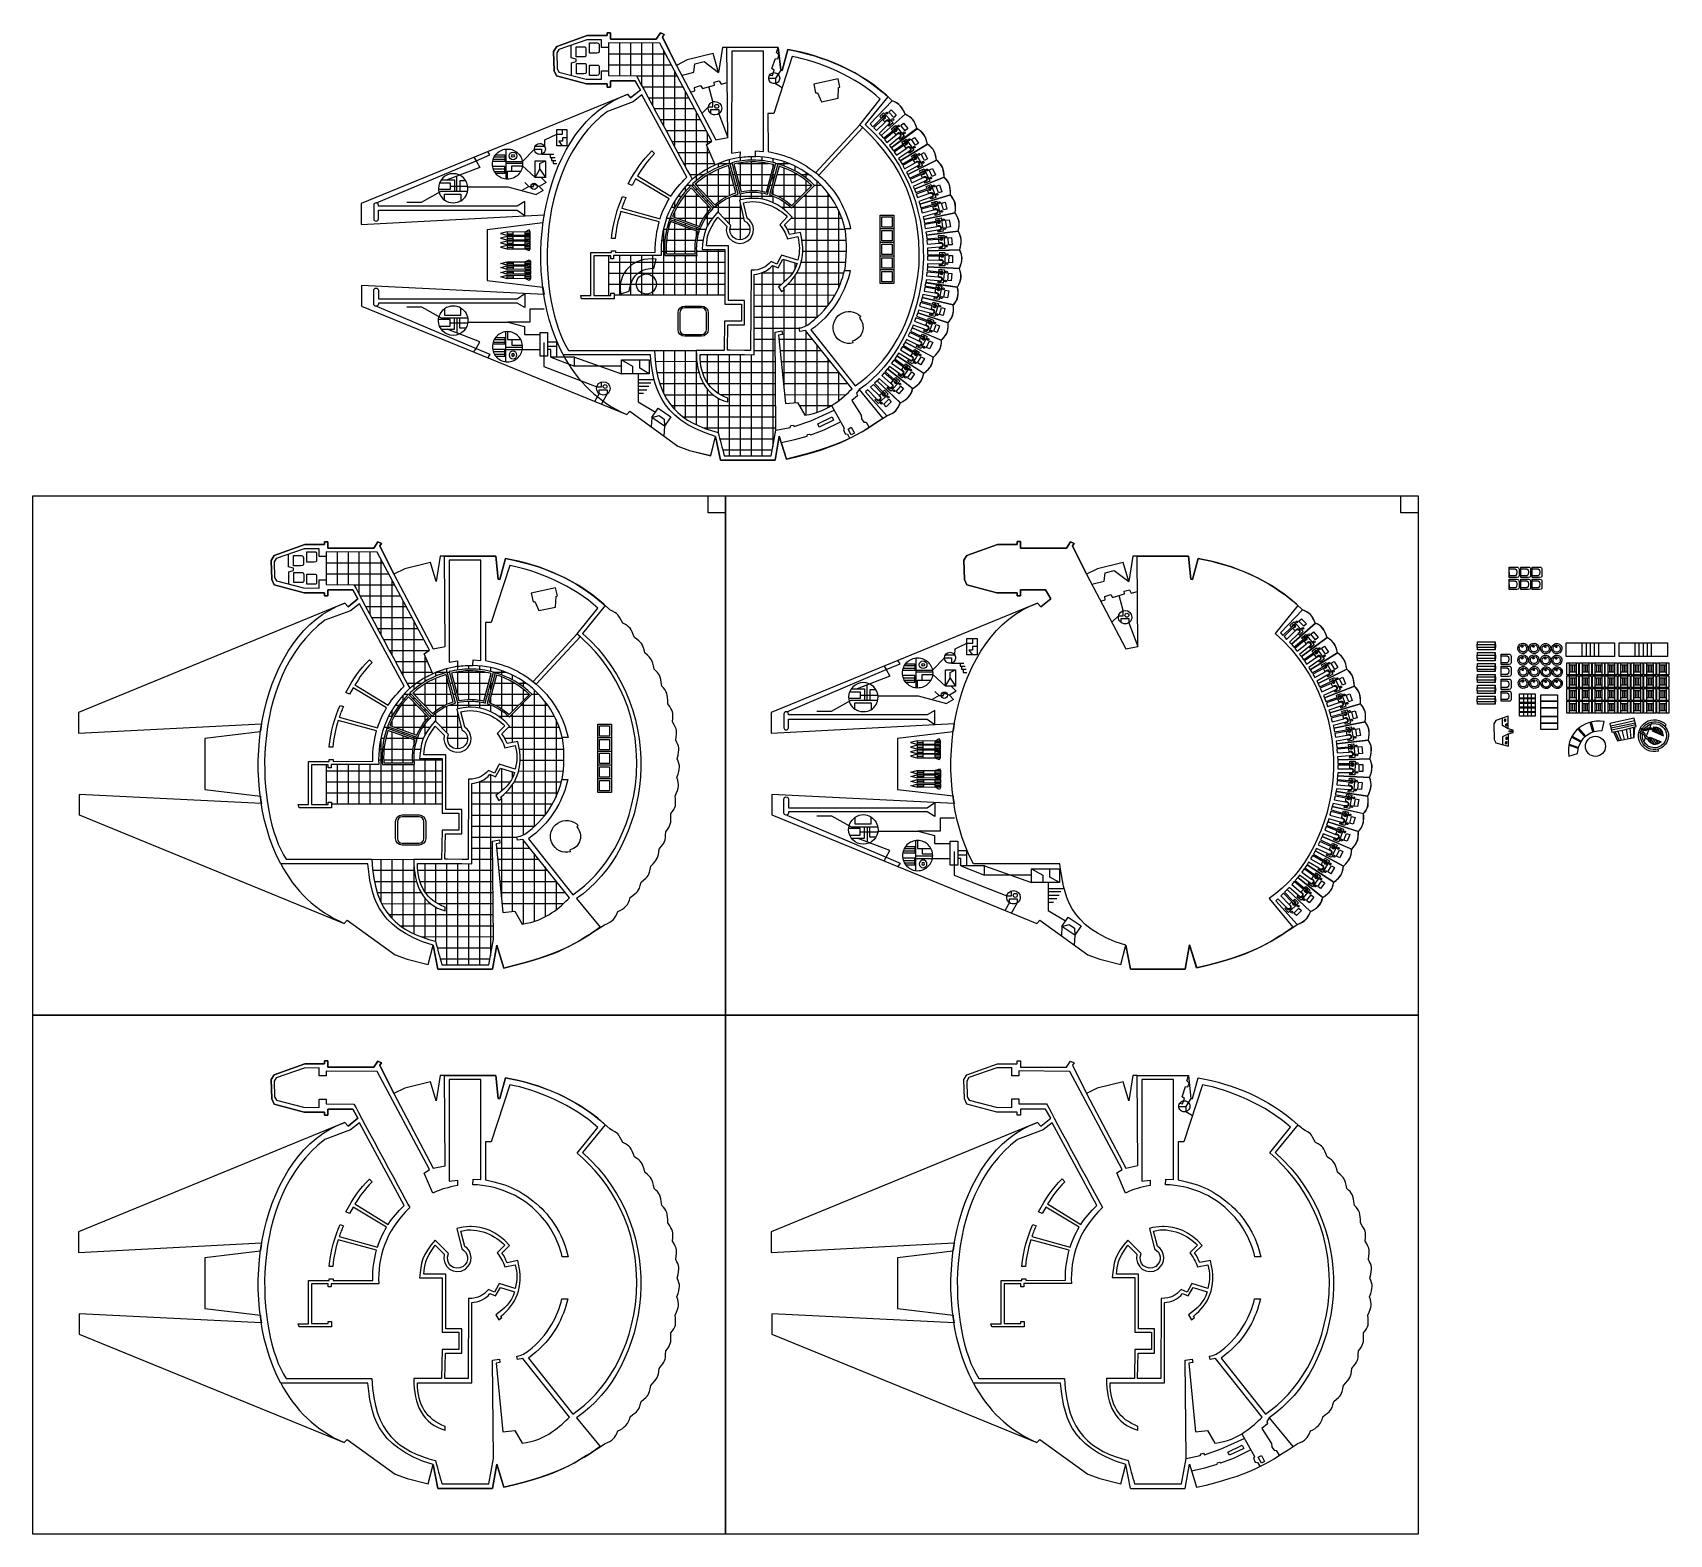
# Model space of a CAD drawing. Extents: x 150 to 1095, y 195 to 1062.
import ezdxf

# ---------------------------------------------------------------- set-up
doc = ezdxf.new("R2010")
doc.units = 0
doc.layers.add('Calque_1', color=7, linetype='CONTINUOUS')

msp = doc.modelspace()

# ---------------------------------------------------------------- linework, layer by layer
at = {"layer": 'Calque_1', "color": 7}
for p, q in [((470.08485, 1060.465687), (452.47699, 1054.087327)), ((452.48246, 1054.106307), (470.09016, 1060.484217)), ((481.58425, 1060.465687), (470.08485, 1060.465687)), ((470.09016, 1060.484217), (481.58972, 1060.484217)), ((483.47021, 1062.082737), (481.584, 1062.082737)), ((481.584, 1062.082737), (481.58425, 1060.465687)), ((481.58972, 1060.484217), (481.58972, 1062.101687)), ((481.58972, 1062.101687), (483.47644, 1062.101677)), ((483.47021, 1058.399447), (483.47021, 1062.082737)), ((509.97176, 1058.399447), (483.47021, 1058.399447)), ((483.47644, 1062.101677), (483.47644, 1058.418177)), ((483.47644, 1058.418177), (509.97766, 1058.418177)), ((512.39736, 1061.992897), (509.97176, 1058.399447)), ((509.97766, 1058.418177), (512.40336, 1062.011757)), ((514.46356, 1061.004697), (512.39736, 1061.992897)), ((512.40336, 1062.011757), (514.46936, 1061.023707)), ((513.45746, 1059.618637), (514.46356, 1061.004697)), ((521.58846, 1043.229537), (513.45746, 1059.618637)), ((514.46936, 1061.023707), (513.46326, 1059.637227)), ((513.46326, 1059.637227), (521.59446, 1043.248047)), ((452.47699, 1054.087327), (450.68027, 1051.302397)), ((450.68027, 1051.302397), (451.03961, 1040.144757)), ((450.68565, 1051.320947), (452.48246, 1054.106307)), ((451.04482, 1040.163497), (450.68565, 1051.320947)), ((453.63226, 1052.426029), (452.5486, 1050.435969)), ((452.5486, 1050.435969), (452.70725, 1041.381739)), ((469.86331, 1058.022589), (453.63226, 1052.426029)), ((460.77251, 1047.570377), (460.77251, 1054.865357)), ((463.6678, 1054.023677), (468.07612, 1054.023677)), ((463.6678, 1048.111857), (463.6678, 1054.023677)), ((469.30705, 1052.779767), (469.30705, 1049.557587)), ((478.4049, 1058.029589), (469.86331, 1058.022589)), ((471.32661, 1056.206967), (475.73493, 1056.206967)), ((471.32661, 1050.295147), (471.32661, 1056.206967)), ((475.61218, 1050.295147), (471.32661, 1050.295147)), ((476.96586, 1054.963057), (476.96586, 1051.740877)), ((478.40498, 1053.515149), (478.4049, 1058.029589)), ((482.46105, 1053.534249), (478.40498, 1053.515149)), ((482.44935, 1049.854607), (515.18896, 1049.854677)), ((511.945, 1056.063809), (482.44965, 1056.288089)), ((482.44965, 1056.288089), (482.46105, 1053.534249)), ((482.46083, 1053.535297), (482.46081, 1040.115137)), ((488.77345, 1056.128697), (488.77345, 1037.210117)), ((495.09752, 1056.080657), (495.09752, 1037.210177)), ((501.42162, 1056.032457), (501.42162, 1031.817507)), ((507.74576, 1055.984317), (507.74576, 1020.171477)), ((542.09406, 999.394919), (511.945, 1056.063809)), ((514.06986, 1051.958807), (514.06986, 1008.526637)), ((542.80536, 1050.090087), (527.81376, 1046.405717)), ((545.98156, 1039.036967), (542.80536, 1050.090087)), ((548.26846, 1053.647427), (545.98156, 1039.036967)), ((580.41133, 1053.647427), (548.26846, 1053.647427)), ((551.25576, 1001.597357), (550.78966, 1053.666017)), ((550.78966, 1053.666017), (580.41163, 1053.647417)), ((553.59307, 1051.356089), (553.48456, 992.587589)), ((571.88395, 1051.356089), (553.59307, 1051.356089)), ((571.79195, 993.552379), (571.88395, 1051.356089)), ((579.44923, 1050.621557), (580.41133, 1053.647427)), ((580.79153, 1049.258667), (579.44923, 1050.621557)), ((580.09813, 1047.050847), (580.79153, 1049.258667)), ((581.80893, 1040.434487), (580.41133, 1053.647427)), ((580.41163, 1053.647417), (581.80923, 1040.434477)), ((586.00143, 1052.376947), (582.69823, 1040.307447)), ((582.70393, 1040.326257), (586.00713, 1052.395797)), ((451.03961, 1040.144757), (452.38715, 1037.108297)), ((452.39253, 1037.126987), (451.04482, 1040.163497)), ((452.70725, 1041.381739), (453.76712, 1039.390129)), ((463.65719, 1046.797427), (460.77251, 1047.570377)), ((460.94574, 1044.726417), (463.65719, 1045.452947)), ((460.94574, 1037.554587), (460.94574, 1044.726417)), ((463.65719, 1045.452947), (463.65719, 1046.797427)), ((467.95337, 1048.111857), (463.6678, 1048.111857)), ((463.90026, 1044.361627), (468.30858, 1044.361627)), ((463.90026, 1038.449807), (463.90026, 1044.361627)), ((469.53951, 1043.117717), (469.53951, 1039.895537)), ((471.32661, 1043.402827), (475.73493, 1043.402827)), ((471.32661, 1037.491007), (471.32661, 1043.402827)), ((476.96586, 1042.158917), (476.96586, 1038.936737)), ((478.35426, 1035.197109), (478.40486, 1040.114639)), ((478.40486, 1040.114639), (482.46093, 1040.114639)), ((482.44935, 1043.532327), (518.55216, 1043.532457)), ((482.46093, 1040.114639), (482.46093, 1037.334959)), ((520.39386, 1040.070877), (520.39386, 996.880427)), ((527.81376, 1046.405717), (521.58846, 1043.229537)), ((521.59446, 1043.248047), (544.34966, 1000.248607)), ((531.71166, 1039.349887), (532.28936, 1044.135957)), ((532.28936, 1044.135957), (537.57046, 1045.456247)), ((537.57046, 1045.456247), (545.98176, 1039.036967)), ((576.74053, 1041.381207), (578.77963, 1047.300097)), ((578.10203, 1040.398937), (576.74053, 1041.381207)), ((577.03683, 1037.391647), (578.10203, 1040.398937)), ((588.50315, 1048.355689), (577.81285, 1015.386129)), ((578.77963, 1047.300097), (580.09813, 1047.050847)), ((581.80893, 1040.434477), (578.87253, 1035.800397)), ((582.69823, 1040.307447), (581.80893, 1040.434487)), ((581.80923, 1040.434477), (582.70393, 1040.326257)), ((452.38715, 1037.108297), (469.72551, 1032.526657)), ((469.73049, 1032.545347), (452.39253, 1037.126987)), ((453.76712, 1039.390129), (469.47985, 1035.347999)), ((468.18583, 1038.449807), (463.90026, 1038.449807)), ((469.47985, 1035.347999), (478.35426, 1035.197109)), ((469.72551, 1032.526657), (481.58425, 1032.526657)), ((481.58972, 1032.545347), (469.73049, 1032.545347)), ((475.61218, 1037.491007), (471.32661, 1037.491007)), ((481.58425, 1032.526657), (481.58372, 1030.729927)), ((481.58372, 1030.729927), (483.47031, 1030.729927)), ((481.58972, 1030.748557), (481.58972, 1032.545347)), ((483.47591, 1030.748557), (481.58972, 1030.748557)), ((482.46093, 1037.334959), (498.5504, 1037.216619)), ((483.47028, 1032.796167), (483.47028, 1034.233537)), ((483.47028, 1034.233537), (497.84406, 1034.233537)), ((483.47031, 1030.729927), (483.47028, 1032.796167)), ((497.84972, 1034.252227), (483.47591, 1034.252227)), ((483.47591, 1034.252227), (483.47591, 1032.815107)), ((483.47591, 1032.815107), (483.47591, 1030.748557)), ((497.84406, 1034.233537), (500.86385, 1029.003077)), ((500.8697, 1029.022047), (497.84972, 1034.252227)), ((498.55049, 1037.216897), (521.91596, 1037.209897)), ((501.95556, 1030.887947), (525.27996, 1030.887907)), ((524.61506, 1037.451957), (531.71166, 1039.349887)), ((532.05516, 1030.471197), (535.58766, 1031.549517)), ((532.28856, 1028.460397), (532.05516, 1030.471197)), ((535.58766, 1031.549517), (536.59846, 1029.795877)), ((536.59846, 1029.795877), (543.54616, 1031.847487)), ((542.70986, 1022.305787), (540.37236, 1031.029267)), ((543.37106, 1033.491057), (546.32636, 1034.282937)), ((543.54616, 1031.847487), (543.37106, 1033.491057)), ((546.32636, 1034.282937), (547.40526, 1032.414267)), ((547.40526, 1032.414267), (550.95036, 1033.364167)), ((574.82983, 1035.800397), (578.87253, 1035.800397)), ((575.36343, 1037.636537), (577.03683, 1037.391647)), ((578.87253, 1035.800397), (578.87253, 1032.835797)), ((578.87253, 1032.835797), (582.73053, 1030.526877)), ((581.21003, 1035.874317), (581.21003, 1035.874317)), ((614.89956, 1035.393557), (600.83844, 1032.399067)), ((600.83844, 1032.399067), (601.96681, 1027.408237)), ((615.98451, 1030.706517), (614.89956, 1035.393557)), ((614.98634, 1024.326937), (615.24675, 1030.402727)), ((615.24675, 1030.402727), (615.98451, 1030.706517)), ((493.26242, 1026.507627), (339.55313, 963.442727)), ((496.52985, 1022.253699), (481.72766, 1016.694869)), ((495.14898, 1024.441417), (493.26242, 1026.507627)), ((493.26809, 1026.526597), (495.15478, 1024.460057)), ((500.86385, 1029.003077), (495.14898, 1024.441417)), ((495.15478, 1024.460057), (500.8697, 1029.022047)), ((501.7037, 1026.273609), (496.52985, 1022.253699)), ((527.51296, 978.639309), (501.7037, 1026.273609)), ((505.35966, 1024.565797), (528.64326, 1024.565677)), ((526.71806, 1028.184677), (526.71796, 985.235067)), ((529.81376, 1027.797277), (532.28856, 1028.460397)), ((542.70986, 1019.320157), (542.70986, 1022.305787)), ((601.96681, 1027.408237), (602.9921, 1027.478737)), ((602.9921, 1027.478737), (605.30848, 1022.265507)), ((605.30848, 1022.265507), (614.98634, 1024.326937)), ((627.49197, 1008.928639), (639.26023, 1023.740659)), ((643.66203, 1025.145787), (630.52273, 1009.134877)), ((646.232176, 1022.787961), (633.492551, 1009.389976)), ((646.232889, 1022.788647), (646.232176, 1022.787961)), ((508.79266, 1018.243567), (532.00646, 1018.243457)), ((512.22596, 1011.921347), (535.36996, 1011.921177)), ((533.04226, 1016.464547), (533.04216, 976.611107)), ((540.04186, 1019.320157), (536.22486, 1015.503197)), ((540.04186, 1019.320157), (542.70986, 1019.320157)), ((541.50286, 1015.445217), (541.50286, 1017.668557)), ((541.50286, 1017.668557), (546.01306, 1017.668557)), ((546.01306, 1017.668557), (546.01306, 1015.254657)), ((546.01306, 1015.254657), (551.25006, 1001.578607)), ((546.01806, 1019.579457), (546.01806, 1019.579457)), ((547.72816, 1018.494397), (547.72816, 1018.494397)), ((577.81285, 1015.386129), (574.45282, 1015.386129)), ((574.45282, 1015.386129), (574.54432, 993.447939)), ((634.991573, 1007.844085), (639.984037, 1012.683793)), ((640.591344, 1012.057562), (635.598866, 1007.217854)), ((639.023424, 1013.674612), (641.201569, 1015.78558)), ((639.984037, 1012.683793), (639.023424, 1013.674612)), ((653.73365, 1015.040897), (639.869349, 1002.810404)), ((639.871077, 1002.8115), (653.736273, 1015.048049)), ((640.412429, 1013.09902), (639.983627, 1012.683759)), ((640.412281, 1013.099867), (641.088957, 1013.756357)), ((640.412315, 1013.099833), (640.412281, 1013.099867)), ((642.117058, 1010.484179), (640.591344, 1012.057562)), ((640.591532, 1012.057158), (641.009254, 1012.462686)), ((641.696613, 1013.129521), (641.009389, 1012.462753)), ((641.201569, 1015.78558), (646.662246, 1010.152487)), ((642.647136, 1011.321709), (642.647149, 1011.321696)), ((643.377126, 1016.077921), (643.377126, 1016.077921)), ((644.160447, 1016.149137), (645.643939, 1017.587389)), ((647.03703, 1013.182218), (644.160447, 1016.149137)), ((645.643939, 1017.587389), (648.520515, 1014.620463)), ((646.88079, 1012.342642), (646.88079, 1012.342642)), ((648.520515, 1014.620463), (647.03703, 1013.182218)), ((653.733623, 1015.04087), (653.73365, 1015.040897)), ((445.68, 1000.253777), (452.53109, 1003.441977)), ((452.53109, 1003.441977), (455.85503, 1003.441977)), ((452.5363, 1006.161637), (458.38047, 1006.161637)), ((452.5363, 996.705547), (452.5363, 1006.161637)), ((455.85503, 1003.441977), (455.85503, 1006.226897)), ((458.38047, 1006.161637), (458.38047, 996.705547)), ((515.65956, 1005.599127), (538.73386, 1005.598897)), ((539.36616, 1004.509907), (539.36616, 997.501567)), ((602.01903, 981.404677), (627.49263, 1008.929057)), ((629.26213, 1007.291427), (603.78853, 979.767037)), ((627.49263, 1008.929057), (629.26213, 1007.291427)), ((633.492551, 1009.389976), (634.991573, 1007.844085)), ((635.598866, 1007.217854), (637.12458, 1005.644458)), ((637.12458, 1005.644458), (642.117058, 1010.484179)), ((643.720024, 1008.830097), (638.727553, 1003.990382)), ((638.727553, 1003.990382), (639.871077, 1002.8115)), ((639.869349, 1002.810404), (641.226936, 1001.138946)), ((641.226936, 1001.138946), (646.624197, 1005.52268)), ((647.174646, 1004.845049), (641.777377, 1000.461308)), ((642.258622, 1010.621409), (642.728463, 1011.076893)), ((643.159128, 998.760099), (648.556396, 1003.14384)), ((644.484094, 1008.041513), (643.720024, 1008.830097)), ((644.331201, 1009.42355), (643.853218, 1008.960196)), ((646.662246, 1010.152487), (644.484094, 1008.041513)), ((660.500159, 1006.703606), (645.645666, 995.696885)), ((645.646285, 995.697826), (660.530105, 1006.67274)), ((645.754139, 1006.593897), (648.108599, 1008.506228)), ((646.624197, 1005.52268), (645.754139, 1006.593897)), ((647.087528, 1005.899007), (646.624224, 1005.522653)), ((647.087555, 1005.899047), (647.087569, 1005.899034)), ((647.087569, 1005.899034), (647.819388, 1006.493441)), ((647.174592, 1004.844954), (647.626467, 1005.212032)), ((648.556396, 1003.14384), (647.174646, 1004.845049)), ((648.369796, 1005.815783), (647.626541, 1005.212106)), ((648.108599, 1008.506228), (653.054817, 1002.416427)), ((648.709703, 1003.268357), (649.217676, 1003.6809)), ((649.158177, 1003.931837), (649.15809, 1003.931925)), ((650.669418, 1001.893507), (650.152746, 1001.473746)), ((650.301774, 1008.606747), (650.301774, 1008.606747)), ((653.054817, 1002.416427), (650.700357, 1000.504096)), ((651.088334, 1008.609064), (652.692184, 1009.911749)), ((653.693676, 1005.401362), (651.088334, 1008.609064)), ((652.692184, 1009.911749), (655.297533, 1006.704041)), ((653.464768, 1004.57891), (653.464768, 1004.57891)), ((655.297533, 1006.704041), (653.693676, 1005.401362)), ((657.317273, 1000.520137), (659.026125, 1001.681651)), ((659.026125, 1001.681651), (661.349146, 998.263924)), ((660.500159, 1006.703606), (660.500159, 1006.703606)), ((413.914917, 991.567502), (412.606318, 993.483723)), ((423.029627, 994.900051), (423.029627, 977.617917)), ((432.65345, 987.813457), (439.54977, 994.907547)), ((439.54977, 994.907547), (443.59241, 994.907547)), ((439.99897, 996.659357), (445.52386, 996.659357)), ((443.59241, 994.907547), (443.59241, 991.942947)), ((445.52386, 996.659357), (445.68, 1000.253777)), ((445.92989, 994.981467), (445.92989, 994.981467)), ((458.38047, 996.705547), (452.5363, 996.705547)), ((455.72028, 999.399347), (453.62708, 999.399347)), ((453.62708, 999.399347), (455.63589, 996.727847)), ((458.37044, 1001.465577), (455.72028, 1001.465577)), ((455.72028, 1001.465577), (455.72028, 999.399347)), ((507.42582, 993.905559), (509.01435, 992.253459)), ((519.09256, 999.276917), (542.08356, 999.276697)), ((522.52566, 992.954637), (540.93646, 992.954467)), ((538.98574, 997.364559), (542.09406, 999.394919)), ((544.05518, 985.807639), (538.98574, 997.364559)), ((539.36616, 996.414237), (539.36616, 981.197327)), ((544.34966, 1000.248607), (551.25576, 1001.597357)), ((553.48456, 992.587589), (558.30443, 993.276949)), ((558.30443, 993.276949), (558.27653, 990.117449)), ((567.20359, 990.621809), (567.29559, 993.827819)), ((567.29559, 993.827819), (571.79195, 993.552379)), ((641.777377, 1000.461308), (643.159128, 998.760099)), ((650.008097, 1001.356421), (644.610836, 996.972687)), ((644.610836, 996.972687), (645.646285, 995.697826)), ((645.645666, 995.696885), (646.856138, 993.916001)), ((646.856138, 993.916001), (652.606754, 997.824702)), ((653.097629, 997.102743), (647.347007, 993.194035)), ((647.347007, 993.194035), (648.579021, 991.381451)), ((648.579021, 991.381451), (654.329643, 995.29016)), ((655.623964, 993.385673), (649.873335, 989.476971)), ((650.700357, 1000.504096), (650.008097, 1001.356421)), ((666.539277, 997.810764), (650.795944, 988.117917)), ((650.796596, 988.11865), (666.560087, 997.787609)), ((651.830987, 998.966045), (654.339591, 1000.67115)), ((652.606754, 997.824702), (651.830987, 998.966045)), ((653.100426, 998.160247), (652.606754, 997.824702)), ((653.097522, 997.102676), (653.579018, 997.429946)), ((654.329643, 995.29016), (653.097629, 997.102743)), ((653.100527, 998.160321), (653.880264, 998.690301)), ((653.100527, 998.160321), (653.100527, 998.160321)), ((654.371031, 997.968275), (653.579126, 997.430013)), ((654.339591, 1000.67115), (658.749825, 994.182651)), ((654.492993, 995.40119), (655.03419, 995.769044)), ((654.996196, 996.024195), (654.996196, 996.024195)), ((656.241215, 992.477552), (655.623964, 993.385673)), ((656.328618, 993.864638), (655.778063, 993.490412)), ((658.749825, 994.182651), (656.241215, 992.477552)), ((656.533362, 1000.58473), (656.533362, 1000.58473)), ((657.238735, 990.844817), (659.884277, 992.328601)), ((659.6403, 997.102417), (657.317273, 1000.520137)), ((659.342247, 996.302412), (659.342247, 996.302412)), ((661.349146, 998.263924), (659.6403, 997.102417)), ((659.884277, 992.328601), (663.722063, 985.485932)), ((662.838045, 991.922896), (664.640176, 992.93364)), ((664.640176, 992.93364), (666.661677, 989.329364)), ((666.539277, 997.810764), (666.539277, 997.810764)), ((348.484606, 963.854824), (405.942699, 988.184396)), ((408.006272, 984.309451), (389.150499, 977.076818)), ((404.672242, 990.188197), (405.942699, 988.184396)), ((405.942699, 988.184396), (413.914917, 991.567502)), ((405.942699, 988.184396), (408.006272, 984.309451)), ((422.474488, 984.773144), (415.455114, 984.773144)), ((422.489664, 987.749946), (415.47029, 987.749946)), ((415.766955, 983.502671), (422.414812, 983.502671)), ((415.782131, 989.02042), (422.429988, 989.02042)), ((416.422821, 990.481466), (422.465449, 990.481466)), ((417.185449, 991.593131), (422.489664, 991.593131)), ((422.474488, 980.929959), (422.474488, 984.773144)), ((422.489664, 991.593131), (422.489664, 987.749946)), ((432.772553, 986.606519), (422.998985, 986.606519)), ((422.99929, 987.813471), (432.653449, 987.813471)), ((426.650456, 982.15986), (426.650456, 985.272522)), ((426.650456, 985.272522), (432.748738, 985.272522)), ((428.036033, 990.969453), (428.036033, 990.969453)), ((429.450949, 990.969453), (429.450949, 990.969453)), ((432.74874, 985.272527), (440.08574, 978.565007)), ((432.762447, 986.227128), (432.762447, 986.227128)), ((440.08567, 988.021137), (445.92985, 988.021137)), ((440.08567, 978.565047), (440.08567, 988.021137)), ((440.08574, 978.565007), (442.77233, 983.218377)), ((442.77233, 986.507877), (445.92988, 988.021107)), ((442.77233, 983.218377), (442.77233, 986.507877)), ((442.77233, 983.218377), (445.92988, 978.565007)), ((443.59241, 991.942947), (450.72482, 991.942947)), ((445.92985, 988.021137), (445.92985, 978.565047)), ((448.62964, 991.995817), (448.62964, 990.116767)), ((448.62964, 990.116767), (451.55684, 990.116767)), ((449.37604, 990.100867), (449.37604, 988.385727)), ((449.37604, 988.385727), (452.04403, 988.385727)), ((450.40831, 988.343207), (450.40831, 986.564537)), ((450.40831, 986.564537), (452.53127, 986.564537)), ((525.95946, 986.632407), (543.67396, 986.632307)), ((545.69036, 983.206657), (545.69026, 964.275957)), ((545.69036, 986.591997), (545.69036, 984.403487)), ((546.05276, 986.632617), (551.90856, 986.632457)), ((555.8816, 969.561627), (551.68629, 985.364357)), ((552.01446, 984.145297), (552.01436, 968.068127)), ((552.01446, 988.763227), (552.01446, 986.600327)), ((557.18626, 968.862547), (552.43496, 986.756837)), ((552.48146, 986.632457), (553.60596, 986.632297)), ((553.52076, 987.037847), (558.27356, 969.137657)), ((554.80738, 986.223737), (559.04566, 970.260847)), ((556.78786, 986.632457), (574.49293, 986.632297)), ((558.33856, 990.112197), (558.33856, 987.956827)), ((558.33856, 986.882717), (558.33856, 972.897467)), ((564.66266, 987.445737), (564.66256, 970.960497)), ((564.66266, 990.598347), (564.66266, 988.443087)), ((565.7332, 987.477637), (565.73121, 987.477637)), ((565.73376, 988.510737), (565.73376, 988.510737)), ((570.98676, 987.165747), (570.98666, 970.558357)), ((570.98676, 990.324527), (570.98676, 988.218167)), ((573.52617, 970.049907), (577.76445, 985.928817)), ((574.27633, 968.843377), (579.04773, 986.721467)), ((580.12613, 986.414407), (575.35223, 968.526497)), ((580.83668, 985.057717), (576.58082, 969.106547)), ((577.31513, 989.308507), (577.31513, 987.153227)), ((577.31513, 986.056147), (577.31513, 984.192407)), ((579.06273, 986.632297), (586.36083, 986.632137)), ((580.12613, 986.414407), (580.12613, 986.414407)), ((580.83668, 985.057717), (580.83668, 985.057717)), ((583.63493, 987.736307), (583.63493, 985.228137)), ((583.63493, 984.108037), (583.63493, 965.688477)), ((589.95903, 985.071147), (589.95893, 982.315857)), ((649.873335, 989.476971), (650.796596, 988.11865)), ((650.795944, 988.117917), (651.849293, 986.23981)), ((651.849293, 986.23981), (657.913818, 989.641168)), ((658.340698, 988.880098), (652.276179, 985.478733)), ((652.276179, 985.478733), (653.34828, 983.567213)), ((653.34828, 983.567213), (659.412792, 986.968571)), ((660.539395, 984.959844), (654.474876, 981.558479)), ((671.790893, 988.438401), (655.277238, 980.125545)), ((655.278293, 980.126022), (671.812596, 988.408113)), ((657.913818, 989.641168), (657.238735, 990.844817)), ((658.43414, 989.933464), (657.913523, 989.641464)), ((658.340583, 988.880037), (658.84836, 989.164832)), ((659.412792, 986.968571), (658.340698, 988.880098)), ((658.434248, 989.933531), (659.256544, 990.394722)), ((658.434248, 989.933531), (658.434248, 989.933531)), ((659.683604, 989.633282), (658.848474, 989.164892)), ((659.585007, 987.065234), (660.155751, 987.385355)), ((660.139767, 987.642829), (660.139814, 987.642769)), ((661.076521, 984.002161), (660.539395, 984.959844)), ((661.282158, 985.376984), (660.701552, 985.051345)), ((663.722063, 985.485932), (661.076521, 984.002161)), ((661.92939, 982.292227), (664.691992, 983.544656)), ((662.062566, 992.05445), (662.062566, 992.05445)), ((664.859547, 988.31862), (662.838045, 991.922896)), ((664.494023, 987.547106), (664.494023, 987.547106)), ((664.691992, 983.544656), (667.931354, 976.399214)), ((666.661677, 989.329364), (664.859547, 988.31862)), ((666.838893, 983.085465), (666.838893, 983.085465)), ((667.600321, 982.888159), (669.482189, 983.741292)), ((669.3066, 979.124394), (667.600321, 982.888159)), ((669.482189, 983.741292), (671.188467, 979.977541)), ((671.790893, 988.438401), (671.790893, 988.438401)), ((384.820139, 975.384371), (390.886649, 975.384371)), ((385.773003, 977.067749), (393.42759, 977.067749)), ((390.886649, 975.384371), (390.886649, 971.477662)), ((390.886649, 973.415137), (401.132565, 973.415137)), ((392.70036, 980.686466), (392.70036, 980.686466)), ((393.42759, 977.067749), (393.42759, 970.601322)), ((394.856872, 970.588331), (394.856872, 979.264765)), ((400.034063, 976.496037), (396.476722, 976.496037)), ((396.476722, 976.496037), (396.476722, 970.588331)), ((416.407645, 982.041625), (422.450273, 982.041625)), ((417.170273, 980.929959), (422.474488, 980.929959)), ((424.028343, 977.502781), (424.028343, 982.128098)), ((424.028343, 982.128098), (431.748244, 982.128098)), ((434.04732, 975.592777), (436.41675, 973.223357)), ((438.98831, 973.223357), (438.98831, 974.424917)), ((438.98831, 974.424917), (440.11126, 974.424917)), ((445.92985, 978.565047), (440.08567, 978.565047)), ((440.11126, 974.424917), (442.35775, 973.359997)), ((441.2342, 973.400837), (441.2342, 973.400837)), ((446.39046, 975.688277), (442.35776, 973.359997)), ((442.35776, 973.359997), (444.72719, 970.990577)), ((443.43709, 978.574257), (446.39046, 975.688277)), ((495.9919, 973.958969), (493.76826, 974.911889)), ((498.02485, 977.706549), (495.9919, 973.958969)), ((517.32753, 966.142399), (498.02485, 977.706549)), ((499.10435, 979.485249), (518.31146, 967.665819)), ((527.46366, 974.045467), (531.59086, 974.047467)), ((529.23026, 980.310137), (538.00426, 980.310137)), ((542.85336, 960.562667), (530.07886, 973.964597)), ((530.88796, 974.739357), (543.66156, 961.339397)), ((532.46949, 974.647567), (543.79566, 962.764747)), ((533.04216, 975.114627), (533.04216, 974.047457)), ((533.05606, 974.020067), (554.64416, 974.020127)), ((539.36616, 979.873677), (539.36616, 967.407857)), ((540.15536, 980.309807), (552.97806, 980.309967)), ((554.16456, 980.309967), (555.26106, 980.310107)), ((555.74596, 974.020127), (556.97066, 974.020267)), ((556.40656, 980.309967), (576.23543, 980.310107)), ((558.02926, 974.020127), (574.56103, 974.020197)), ((575.60593, 973.965927), (576.81973, 973.966077)), ((577.31073, 980.208047), (577.31073, 975.832577)), ((577.31513, 980.309967), (578.53983, 980.310107)), ((577.90423, 973.987837), (599.68333, 973.987907)), ((579.59813, 980.310107), (591.37383, 980.310257)), ((588.15504, 962.243267), (599.8152, 973.903417)), ((588.25353, 960.875617), (601.33363, 973.955747)), ((589.95893, 981.122407), (589.95893, 964.069257)), ((593.36773, 980.310257), (597.89823, 980.310417)), ((596.28313, 981.343387), (596.28303, 978.305927)), ((596.28303, 976.949767), (596.28303, 970.356787)), ((601.32553, 973.987907), (605.29013, 973.987987)), ((603.78853, 979.767037), (602.01903, 981.404677)), ((602.60723, 976.525137), (602.60713, 897.597377)), ((605.54296, 978.216819), (605.54296, 978.216819)), ((654.474876, 981.558479), (655.278293, 980.126022)), ((655.277238, 980.125545), (656.166347, 978.164353)), ((656.166347, 978.164353), (662.499201, 981.035328)), ((662.859785, 980.240256), (656.526931, 977.369267)), ((656.526931, 977.369267), (657.431861, 975.37317)), ((657.431861, 975.37317), (663.764708, 978.244152)), ((664.715366, 976.146863), (658.382512, 973.275887)), ((676.219136, 978.661484), (659.059875, 971.779379)), ((659.060655, 971.780038), (676.241901, 978.619728)), ((662.499201, 981.035328), (661.92939, 982.292227)), ((663.042851, 981.281794), (662.499201, 981.035328)), ((662.859678, 980.240202), (663.389916, 980.480585)), ((663.764708, 978.244152), (662.859785, 980.240256)), ((663.042958, 981.281847), (663.901648, 981.671123)), ((663.042958, 981.281847), (663.042958, 981.281847)), ((664.262119, 980.875991), (663.39003, 980.480633)), ((663.944551, 978.32575), (664.540552, 978.595946)), ((664.546619, 978.853835), (664.546666, 978.853787)), ((665.168745, 975.146804), (664.715366, 976.146863)), ((665.491331, 976.498711), (664.885017, 976.22385)), ((667.931354, 976.399214), (665.168745, 975.146804)), ((665.871837, 973.373985), (668.730711, 974.387546)), ((666.332979, 972.073281), (665.871837, 973.373985)), ((668.730711, 974.387546), (671.352279, 966.993085)), ((668.876524, 978.386924), (668.876524, 978.386924)), ((671.188467, 979.977541), (669.3066, 979.124394)), ((670.83093, 973.747894), (670.83093, 973.747894)), ((671.572876, 973.48672), (673.520337, 974.177147)), ((672.953743, 969.591783), (671.572876, 973.48672)), ((673.520337, 974.177147), (674.901204, 970.282223)), ((676.219136, 978.661484), (676.219136, 978.661484)), ((348.149127, 963.854832), (348.149127, 963.854832)), ((365.890078, 964.235962), (374.40225, 964.235962)), ((374.40225, 964.235962), (385.709458, 970.588331)), ((390.886649, 971.477662), (384.248413, 971.477662)), ((385.709458, 970.588331), (401.028482, 970.588331)), ((387.759444, 965.302177), (387.759444, 968.9451)), ((387.759444, 968.9451), (397.147049, 968.9451)), ((397.147049, 968.9451), (397.147049, 964.973013)), ((401.110252, 973.065756), (424.268339, 973.065756)), ((424.26834, 973.065747), (440.69449, 968.662297)), ((434.040523, 964.543132), (429.604172, 962.012493)), ((436.41675, 973.223357), (432.38405, 970.895087)), ((434.040523, 956.559652), (434.040523, 964.543132)), ((436.41675, 973.223357), (438.98831, 973.223357)), ((444.72719, 970.990577), (440.69449, 968.662297)), ((490.52865, 967.542829), (492.4345, 966.844159)), ((520.39396, 964.367797), (520.39396, 960.851927)), ((522.49086, 967.732077), (524.64766, 967.732077)), ((526.00386, 967.732067), (534.64926, 967.709167)), ((526.71816, 968.638347), (526.71806, 953.194147)), ((526.71816, 973.157697), (526.71816, 970.309307)), ((541.5066, 960.510847), (530.09254, 972.483497)), ((533.04216, 972.457437), (533.04206, 970.892867)), ((533.04216, 969.371677), (533.04216, 950.881977)), ((536.00576, 967.709157), (537.62926, 967.686257)), ((539.09426, 967.686257), (551.15426, 967.681257)), ((539.36626, 965.878087), (539.36626, 964.221917)), ((552.01436, 966.957997), (552.01426, 951.990957)), ((553.75826, 967.681267), (577.73653, 967.676267)), ((557.97397, 965.397429), (560.76412, 953.506109)), ((558.33856, 969.153607), (558.33856, 965.387237)), ((558.33856, 963.945657), (558.33856, 942.416677)), ((564.66256, 970.005727), (564.66256, 966.510597)), ((566.1299, 966.452279), (566.12988, 966.452279)), ((570.98666, 969.576377), (570.98666, 965.963457)), ((577.31073, 971.843207), (577.31073, 968.802127)), ((577.31073, 967.858177), (577.31073, 964.026717)), ((580.05263, 967.676267), (593.58013, 967.671267)), ((583.63493, 964.625227), (583.63493, 960.142777)), ((595.05323, 967.671257), (610.41583, 967.666257)), ((596.28303, 968.933657), (596.28303, 892.696437)), ((608.93133, 969.700997), (608.93123, 904.321047)), ((615.85808, 965.247069), (615.86108, 965.247599)), ((658.382512, 973.275887), (659.060655, 971.780038)), ((659.059875, 971.779379), (659.779414, 969.749832)), ((659.779414, 969.749832), (666.332979, 972.073281)), ((666.624823, 971.250473), (660.071258, 968.927024)), ((660.071258, 968.927024), (660.8036, 966.861356)), ((660.8036, 966.861356), (667.357165, 969.184804)), ((668.126488, 967.014442), (661.572923, 964.690993)), ((661.572923, 964.690993), (662.121739, 963.143012)), ((679.814868, 968.502118), (662.120899, 963.142333)), ((662.121739, 963.143012), (679.821234, 968.500645)), ((666.895575, 972.272734), (666.332979, 972.073281)), ((666.624702, 971.250433), (667.173422, 971.44498)), ((667.357165, 969.184804), (666.624823, 971.250473)), ((666.895696, 972.272774), (667.784299, 972.58781)), ((666.895696, 972.272774), (666.895696, 972.272774)), ((668.076022, 971.764975), (667.17355, 971.445013)), ((667.543325, 969.250805), (668.1601, 969.469471)), ((668.493398, 965.979517), (668.126488, 967.014442)), ((668.188014, 969.725918), (668.188014, 969.725918)), ((668.929537, 967.299142), (668.302107, 967.076692)), ((671.352279, 966.993085), (668.493398, 965.979517)), ((669.045952, 964.136935), (671.982308, 964.897371)), ((669.391927, 962.800972), (669.045952, 964.136935)), ((671.982308, 964.897371), (673.949168, 957.3025)), ((672.462652, 968.893451), (672.462652, 968.893451)), ((674.901204, 970.282223), (672.953743, 969.591783)), ((674.018763, 964.077039), (674.018763, 964.077039)), ((674.735109, 963.752159), (676.735349, 964.270161)), ((676.735349, 964.270161), (677.77136, 960.269673)), ((679.814868, 968.502118), (679.814868, 968.502118)), ((339.55313, 963.442727), (339.55313, 951.404717)), ((339.55313, 951.404717), (445.17239, 956.963617)), ((346.807433, 962.553895), (346.807433, 954.609719)), ((349.490846, 962.012493), (349.490846, 962.553895)), ((429.604172, 962.012493), (349.490846, 962.012493)), ((349.490846, 954.609719), (349.490846, 959.539332)), ((349.490846, 959.539332), (429.616448, 959.539332)), ((429.616448, 959.539332), (434.040523, 956.559652)), ((511.61729, 952.865689), (489.51218, 958.839999)), ((490.02068, 960.682259), (512.12683, 954.608219)), ((515.82916, 955.004867), (518.92986, 955.004867)), ((517.94886, 955.335327), (535.35086, 949.012907)), ((518.57906, 961.343487), (520.66706, 961.343487)), ((519.30543, 955.919047), (534.8523, 950.268657)), ((520.39396, 958.440677), (520.39396, 955.542777)), ((520.39396, 954.452087), (520.39396, 953.261017)), ((521.79416, 955.004857), (537.26346, 955.004847)), ((521.83316, 961.343477), (540.69236, 961.343437)), ((538.36406, 955.004827), (542.31706, 955.004827)), ((539.36616, 962.750737), (539.36616, 958.015067)), ((539.36626, 956.465357), (539.36626, 950.272037)), ((542.07326, 961.343437), (558.96836, 961.343397)), ((553.04342, 950.822219), (545.48635, 958.614679)), ((545.48635, 955.611639), (550.62658, 950.417979)), ((545.69026, 963.052837), (545.69026, 958.386587)), ((548.97396, 955.022187), (560.39476, 955.022177)), ((562.47063, 955.021039), (560.32522, 963.790659)), ((585.59001, 955.732839), (581.28537, 951.240959)), ((581.99763, 961.340067), (587.74993, 961.335067)), ((583.98146, 951.158389), (588.33528, 955.547089)), ((587.86473, 954.995917), (616.90763, 954.987917)), ((588.67883, 961.335067), (614.25083, 961.326067)), ((589.95893, 962.575777), (589.95893, 946.191547)), ((615.25533, 959.377327), (615.25533, 914.543977)), ((639.26332, 956.738327), (647.16331, 956.738327)), ((639.26332, 948.838327), (639.26332, 956.738327)), ((640.26332, 955.738327), (646.16332, 955.738327)), ((640.26332, 949.838327), (640.26332, 955.738327)), ((646.16332, 955.738327), (646.16332, 949.838327)), ((647.16331, 956.738327), (647.16331, 948.838327)), ((662.120899, 963.142333), (662.660732, 961.05777)), ((662.660732, 961.05777), (669.391927, 962.800972)), ((669.610917, 961.955847), (662.879729, 960.212665)), ((662.879729, 960.212665), (663.429178, 958.091012)), ((663.429178, 958.091012), (670.160366, 959.834207)), ((670.737527, 957.605018), (664.006346, 955.861829)), ((664.006346, 955.861829), (664.418098, 954.271888)), ((682.510836, 958.069283), (664.417204, 954.271344)), ((664.418098, 954.271888), (682.517316, 958.065908)), ((669.969777, 962.950609), (669.391927, 962.800972)), ((669.610789, 961.955826), (670.174393, 962.101775)), ((670.160366, 959.834207), (669.610917, 961.955847)), ((669.969878, 962.950656), (669.969891, 962.950643)), ((669.969891, 962.950643), (670.882586, 963.187002)), ((671.101454, 962.341864), (670.174508, 962.101808)), ((670.351566, 959.88371), (670.985053, 960.047767)), ((671.012812, 956.54205), (670.737527, 957.605018)), ((671.562342, 957.818625), (670.917897, 957.651732)), ((673.949168, 957.3025), (671.012812, 956.54205)), ((671.035226, 960.300803), (671.035226, 960.300803)), ((671.402583, 954.658856), (674.394027, 955.160597)), ((671.630851, 953.297838), (671.402583, 954.658856)), ((674.394027, 955.160597), (675.69176, 947.423252)), ((675.77112, 959.751671), (674.735109, 963.752159)), ((675.221003, 959.09881), (675.221003, 959.09881)), ((677.77136, 960.269673), (675.77112, 959.751671)), ((682.510836, 958.069283), (682.510836, 958.069283)), ((444.45689, 952.213227), (412.33827, 948.332317)), ((412.33827, 948.332317), (412.33827, 919.027787)), ((423.792653, 947.105742), (419.994487, 946.088276)), ((419.994487, 946.088276), (423.660016, 945.105696)), ((423.660016, 945.105696), (434.065054, 945.105696)), ((423.792526, 947.105772), (423.792526, 945.088677)), ((434.065054, 946.929369), (423.792653, 947.105742)), ((423.814991, 945.982826), (427.273678, 945.982826)), ((427.251212, 945.062), (427.251212, 946.993474)), ((437.166378, 946.033242), (434.052903, 946.033242)), ((436.485757, 948.188545), (434.065054, 946.929369)), ((434.065054, 945.105696), (434.901729, 944.753438)), ((437.138504, 946.929178), (434.065234, 946.929178)), ((434.065272, 946.929168), (434.065272, 945.089675)), ((437.170257, 945.105818), (434.065291, 945.105818)), ((437.173998, 947.039908), (436.485757, 948.188545)), ((436.973646, 944.763266), (437.178023, 945.03937)), ((437.178023, 945.03937), (437.173998, 947.039908)), ((514.06986, 948.582367), (514.06976, 910.602507)), ((514.11836, 948.666257), (515.95156, 948.666207)), ((516.97176, 948.666207), (530.39076, 948.666157)), ((534.97056, 947.958587), (517.56956, 954.280537)), ((533.90699, 947.389757), (518.18824, 953.100687)), ((520.39396, 952.340387), (520.39396, 934.356187)), ((526.71806, 952.180497), (526.71806, 950.921487)), ((526.71806, 950.047737), (526.71806, 934.312427)), ((532.98266, 948.666157), (538.68866, 948.666107)), ((533.04216, 949.869327), (533.04216, 948.656917)), ((533.04216, 947.705617), (533.04216, 944.045897)), ((552.48506, 948.654867), (564.09566, 948.651867)), ((585.61673, 948.654347), (618.67233, 948.646347)), ((593.14451, 946.756419), (586.94589, 945.588619)), ((622.17183, 948.922549), (618.84488, 948.922549)), ((647.16331, 948.838327), (639.26332, 948.838327)), ((639.26332, 940.938327), (639.26332, 948.838327)), ((646.16332, 949.838327), (640.26332, 949.838327)), ((640.26332, 947.813327), (646.16331, 947.813327)), ((640.26332, 941.913327), (640.26332, 947.813327)), ((646.16331, 947.813327), (646.16331, 941.913327)), ((647.16331, 948.838327), (647.16331, 940.938327)), ((664.417204, 954.271344), (664.773401, 952.147676)), ((664.773401, 952.147676), (671.630851, 953.297838)), ((671.775387, 952.436863), (664.917931, 951.286695)), ((664.917931, 951.286695), (665.28045, 949.125239)), ((665.28045, 949.125239), (672.137912, 950.275401)), ((672.51869, 948.00442), (665.661221, 946.854265)), ((665.661221, 946.854265), (665.932893, 945.234499)), ((684.28676, 947.448101), (665.931885, 945.233921)), ((665.931885, 945.233921), (666.102525, 943.087364)), ((665.932893, 945.234499), (684.293844, 947.437318)), ((672.219538, 953.396578), (671.630851, 953.297838)), ((671.775266, 952.436836), (672.349432, 952.533144)), ((672.137912, 950.275401), (671.775387, 952.436863)), ((672.219666, 953.396598), (673.149467, 953.552541)), ((672.219733, 953.396558), (672.219666, 953.396598)), ((672.332707, 950.308076), (672.978067, 950.416316)), ((673.293942, 952.691533), (672.349621, 952.533144)), ((672.700309, 946.921517), (672.51869, 948.00442)), ((675.69176, 947.423252), (672.700309, 946.921517)), ((673.358979, 948.145375), (672.702447, 948.035255)), ((672.924542, 945.01406), (675.94823, 945.254433)), ((673.033907, 943.638367), (672.924542, 945.01406)), ((673.05012, 950.664045), (673.0501, 950.664025)), ((675.94823, 945.254433), (676.569939, 937.433685)), ((676.351271, 954.165973), (676.351271, 954.165973)), ((677.036586, 953.779928), (679.074344, 954.121702)), ((677.72014, 949.70439), (677.036586, 953.779928)), ((677.115254, 949.101941), (677.115254, 949.101941)), ((679.757912, 950.046164), (677.72014, 949.70439)), ((679.074344, 954.121702), (679.757912, 950.046164)), ((684.28676, 947.448101), (684.28676, 947.448101)), ((423.792653, 944.49453), (419.994487, 943.477066)), ((419.994487, 943.477066), (423.660016, 942.494975)), ((423.792653, 941.709893), (419.994487, 940.691936)), ((419.994487, 940.691936), (423.660016, 939.709845)), ((423.792653, 939.284388), (419.994487, 938.266432)), ((419.994487, 938.266432), (423.660016, 937.28434)), ((423.660016, 942.494975), (434.065054, 942.494975)), ((423.660016, 939.709845), (434.065054, 939.709845)), ((423.660016, 937.28434), (434.065054, 937.28434)), ((423.792526, 944.494753), (423.792526, 942.477659)), ((423.792526, 941.709835), (423.792526, 939.69274)), ((423.792526, 939.28426), (423.792526, 937.267166)), ((434.065054, 944.318157), (423.792653, 944.49453)), ((434.065054, 941.533026), (423.792653, 941.709893)), ((434.065054, 939.107522), (423.792653, 939.284388)), ((423.814991, 943.371807), (427.273678, 943.371807)), ((423.814991, 940.586889), (427.273678, 940.586889)), ((423.814991, 938.161315), (427.273678, 938.161315)), ((427.251212, 942.450982), (427.251212, 944.382456)), ((427.251212, 939.666063), (427.251212, 941.597537)), ((427.251212, 937.240489), (427.251212, 939.171963)), ((437.166378, 938.211731), (434.044964, 938.211731)), ((437.166378, 943.422223), (434.052903, 943.422223)), ((437.166378, 940.637305), (434.052903, 940.637305)), ((437.160788, 944.318158), (434.065053, 944.318158)), ((437.188862, 942.49497), (434.065053, 942.49497)), ((437.115867, 941.533026), (434.065053, 941.533026)), ((437.179393, 937.284339), (434.065053, 937.284339)), ((434.901729, 944.753438), (434.065054, 944.318157)), ((434.065054, 942.494975), (435.086939, 942.064603)), ((435.086939, 942.064603), (434.065054, 941.533026)), ((434.065054, 939.709845), (434.704722, 939.440618)), ((434.704722, 939.440618), (434.065054, 939.107522)), ((434.065054, 937.28434), (436.475344, 936.269334)), ((434.065272, 944.31815), (434.065272, 942.478657)), ((434.065272, 941.533231), (434.065272, 939.693738)), ((434.065272, 939.107657), (434.065272, 937.268164)), ((437.179622, 939.107661), (434.065281, 939.107661)), ((435.330128, 939.709845), (434.704722, 939.440618)), ((434.901731, 944.753439), (436.553145, 944.326468)), ((435.086938, 942.064604), (436.483505, 941.549074)), ((436.44536, 940.189838), (435.330128, 939.709845)), ((436.827601, 939.709842), (436.44536, 940.189838)), ((436.475344, 936.269334), (437.177872, 937.218016)), ((436.483505, 941.549074), (436.915791, 942.074919)), ((436.553145, 944.326468), (436.973642, 944.763269)), ((437.034418, 939.44995), (436.827601, 939.709842)), ((436.915792, 942.074921), (437.178124, 942.428651)), ((437.173722, 941.644059), (436.915792, 942.074921)), ((437.174099, 944.428696), (436.973646, 944.763266)), ((437.034544, 939.449952), (437.177998, 939.643521)), ((437.173596, 939.218062), (437.034544, 939.449952)), ((437.177872, 937.218016), (437.173596, 939.218062)), ((437.177998, 939.643521), (437.173722, 941.644059)), ((437.178124, 942.428651), (437.174099, 944.428696)), ((486.27259, 943.340689), (484.17659, 943.340689)), ((484.17659, 935.209399), (484.17659, 936.221229)), ((484.17659, 936.221229), (486.46328, 936.221229)), ((486.46328, 936.221229), (486.46328, 935.209399)), ((512.95496, 935.989027), (514.77076, 935.988967)), ((513.30726, 942.327657), (514.99276, 942.327597)), ((515.67256, 935.988957), (532.43636, 935.988917)), ((515.85196, 942.327597), (532.74816, 942.327547)), ((533.33956, 935.988907), (549.46046, 935.988867)), ((533.61806, 942.327527), (537.04136, 942.327527)), ((536.45789, 936.919259), (549.48396, 936.919259)), ((539.36616, 936.957757), (539.36616, 910.674217)), ((545.69036, 936.966657), (545.69016, 910.644507)), ((549.48396, 936.919259), (549.48396, 905.377879)), ((551.59554, 907.408469), (551.59554, 938.940999)), ((585.71034, 943.113649), (591.63924, 944.405229)), ((594.19723, 942.318517), (619.40563, 942.310517)), ((594.51853, 935.979567), (619.42363, 935.972567)), ((647.16331, 940.938327), (639.26332, 940.938327)), ((639.26332, 933.038327), (639.26332, 940.938327)), ((646.16331, 941.913327), (640.26332, 941.913327)), ((640.26332, 939.913327), (646.16331, 939.913327)), ((640.26332, 934.013327), (640.26332, 939.913327)), ((646.16331, 939.913327), (646.16331, 934.013327)), ((647.16331, 940.938327), (647.16331, 933.038327)), ((666.102525, 943.087364), (673.033907, 943.638367)), ((673.103204, 942.768097), (666.171835, 942.217094)), ((666.171835, 942.217094), (666.34551, 940.03234)), ((666.34551, 940.03234), (673.276891, 940.583342)), ((673.459239, 938.287894), (666.527857, 937.736878)), ((666.527857, 937.736878), (666.658018, 936.099663)), ((666.657077, 936.099421), (666.640475, 933.946157)), ((685.134945, 936.709591), (666.657077, 936.099421)), ((666.658018, 936.099663), (685.14082, 936.70155)), ((673.628928, 943.685672), (673.033907, 943.638367)), ((673.103083, 942.768097), (673.683442, 942.814227)), ((673.276891, 940.583342), (673.103204, 942.768097)), ((673.54625, 937.193312), (673.459239, 938.287894)), ((673.473775, 940.59899), (674.126093, 940.650853)), ((676.569939, 937.433685), (673.54625, 937.193312)), ((673.629062, 943.685672), (674.568897, 943.760393)), ((673.62915, 943.685773), (673.629062, 943.685672)), ((674.308561, 938.355392), (673.644943, 938.302636)), ((674.638174, 942.89021), (673.683664, 942.814328)), ((674.219321, 940.891361), (674.219341, 940.891381)), ((677.811771, 944.093734), (677.811831, 944.093794)), ((678.133724, 938.982648), (678.133677, 938.982574)), ((678.461067, 943.649752), (680.5208, 943.813484)), ((678.788552, 939.530275), (678.461067, 943.649752)), ((680.848272, 939.694022), (678.788552, 939.530275)), ((680.5208, 943.813484), (680.848272, 939.694022)), ((685.134945, 936.709591), (685.134945, 936.709591)), ((420.127017, 928.847042), (423.792546, 929.829134)), ((423.925183, 927.829086), (420.127017, 928.847042)), ((420.127017, 926.421538), (423.792546, 927.403629)), ((423.925183, 925.403582), (420.127017, 926.421538)), ((423.792546, 929.829134), (434.197584, 929.829134)), ((423.792546, 927.403629), (434.197584, 927.403629)), ((423.925056, 927.829214), (423.925056, 929.846308)), ((423.925056, 925.403639), (423.925056, 927.420734)), ((434.197584, 928.005952), (423.925183, 927.829086)), ((423.947521, 928.952159), (427.406208, 928.952159)), ((423.947521, 926.526585), (427.406208, 926.526585)), ((427.383742, 929.872985), (427.383742, 927.941511)), ((427.383742, 927.447411), (427.383742, 925.515937)), ((437.298908, 928.901743), (434.177494, 928.901743)), ((437.298908, 926.476169), (434.185433, 926.476169)), ((437.311923, 929.829135), (434.197583, 929.829135)), ((434.197584, 929.829134), (436.607874, 930.84414)), ((434.837252, 927.672856), (434.197584, 928.005952)), ((434.197584, 927.403629), (434.837252, 927.672856)), ((434.197802, 928.005817), (434.197802, 929.84531)), ((434.197802, 925.580243), (434.197802, 927.419736)), ((437.312152, 928.005813), (434.197811, 928.005813)), ((435.462658, 927.403629), (434.837252, 927.672856)), ((436.57789, 926.923636), (435.462658, 927.403629)), ((436.960131, 927.403632), (436.57789, 926.923636)), ((436.607874, 930.84414), (437.310402, 929.895458)), ((437.166948, 927.663524), (436.960131, 927.403632)), ((437.306126, 927.895412), (437.167074, 927.663522)), ((437.167074, 927.663522), (437.310528, 927.469953)), ((437.310402, 929.895458), (437.306126, 927.895412)), ((437.310528, 927.469953), (437.306252, 925.469415)), ((472.23417, 910.248139), (472.23417, 935.209399)), ((472.23417, 935.209399), (484.17659, 935.209399)), ((483.66499, 933.276189), (473.96222, 933.276189)), ((473.96222, 933.276189), (473.96222, 910.368019)), ((482.42504, 929.650487), (549.43136, 929.650367)), ((482.44929, 933.239067), (482.44927, 910.412707)), ((483.66499, 931.569309), (483.66499, 933.276189)), ((485.28194, 931.569309), (483.66499, 931.569309)), ((512.86115, 933.455499), (485.28194, 933.455499)), ((485.28194, 933.455499), (485.28194, 931.569309)), ((486.46328, 935.209399), (509.38797, 935.373729)), ((488.7734, 933.436447), (488.77338, 910.514837)), ((495.09751, 933.495777), (495.09747, 910.555117)), ((501.42162, 933.375487), (501.42157, 910.579427)), ((507.74576, 933.545347), (507.74566, 910.562217)), ((508.58966, 926.167847), (509.84736, 931.243597)), ((512.86115, 933.456029), (512.86115, 933.455499)), ((514.95246, 933.456167), (533.55516, 933.456167)), ((515.80543, 934.352407), (532.59254, 934.352407)), ((520.39396, 933.477367), (520.39386, 910.626827)), ((526.71806, 933.493277), (526.71796, 910.609607)), ((533.04216, 933.478727), (533.04216, 910.649907)), ((579.62814, 928.486749), (576.25007, 930.010549)), ((577.06408, 927.756219), (580.34294, 926.363909)), ((577.31073, 927.641107), (577.31073, 855.391587)), ((581.94292, 932.770459), (579.62814, 928.486749)), ((580.34294, 926.363909), (583.08288, 931.259619)), ((582.30859, 933.570159), (581.94292, 932.770459)), ((591.63924, 930.653859), (582.30859, 933.570159)), ((583.08288, 931.259619), (591.23887, 928.748149)), ((583.63493, 931.108867), (583.63493, 917.955337)), ((589.95893, 929.131047), (589.95893, 925.386457)), ((593.73783, 929.638867), (619.31153, 929.630867)), ((647.16331, 933.038327), (639.26332, 933.038327)), ((639.26332, 925.138327), (639.26332, 933.038327)), ((640.26331, 932.013327), (646.16331, 932.013327)), ((640.26331, 926.113327), (640.26331, 932.013327)), ((646.16331, 926.113327), (640.26331, 926.113327)), ((646.16331, 934.013327), (640.26332, 934.013327)), ((646.16331, 932.013327), (646.16331, 926.113327)), ((647.16331, 933.038327), (647.16331, 925.138327)), ((666.539985, 926.889861), (666.336478, 924.74617)), ((666.599074, 928.578958), (666.538392, 926.889357)), ((666.538392, 926.889357), (685.051561, 925.92948)), ((685.001051, 925.893446), (666.539985, 926.889861)), ((673.552101, 928.525323), (666.599074, 928.578958)), ((666.633874, 933.073153), (666.616958, 930.88157)), ((666.616958, 930.88157), (673.569998, 930.827934)), ((673.5869, 933.019517), (666.633874, 933.073153)), ((666.640475, 933.946157), (673.593521, 933.892515)), ((673.543639, 927.427323), (673.552101, 928.525323)), ((676.576783, 927.403924), (673.543639, 927.427323)), ((673.569998, 930.827934), (673.5869, 933.019517)), ((673.586779, 933.019517), (674.168954, 933.015034)), ((673.593521, 933.892515), (673.604166, 935.27251)), ((674.190405, 933.887909), (673.593521, 933.892515)), ((673.604166, 935.27251), (676.637297, 935.249111)), ((674.404056, 928.518785), (673.738381, 928.52393)), ((673.767498, 930.826412), (674.421866, 930.821363)), ((675.126662, 933.007415), (674.169169, 933.014792)), ((674.190526, 933.887909), (675.133303, 933.880634)), ((674.190687, 933.887196), (674.190526, 933.887909)), ((674.535583, 931.05286), (674.535664, 931.052873)), ((676.637297, 935.249111), (676.576783, 927.403924)), ((678.269913, 928.811665), (678.269241, 928.811006)), ((678.392271, 933.930196), (678.392943, 933.930855)), ((678.969251, 929.299713), (679.001125, 933.432055)), ((681.035417, 929.283779), (678.969251, 929.299713)), ((679.001125, 933.432055), (681.067298, 933.416115)), ((681.067298, 933.416115), (681.035417, 929.283779)), ((412.33827, 919.027787), (444.49058, 915.178307)), ((420.127017, 923.636408), (423.792546, 924.618499)), ((423.925183, 922.618944), (420.127017, 923.636408)), ((420.127017, 921.025198), (423.792546, 922.007778)), ((423.925183, 920.007732), (420.127017, 921.025198)), ((423.792546, 924.618499), (434.197584, 924.618499)), ((423.792546, 922.007778), (434.197584, 922.007778)), ((423.925056, 922.618721), (423.925056, 924.635815)), ((423.925056, 920.007702), (423.925056, 922.024797)), ((434.197584, 925.580448), (423.925183, 925.403582)), ((434.197584, 922.795317), (423.925183, 922.618944)), ((434.197584, 920.184105), (423.925183, 920.007732)), ((423.947521, 923.741667), (427.406208, 923.741667)), ((423.947521, 921.130648), (427.406208, 921.130648)), ((427.383742, 924.662492), (427.383742, 922.731018)), ((427.383742, 922.051474), (427.383742, 920.12)), ((437.298908, 923.691251), (434.185433, 923.691251)), ((437.298908, 921.080232), (434.185433, 921.080232)), ((437.248397, 925.580448), (434.197583, 925.580448)), ((437.321392, 924.618504), (434.197583, 924.618504)), ((437.293318, 922.795316), (434.197583, 922.795316)), ((435.219469, 925.048871), (434.197584, 925.580448)), ((434.197584, 924.618499), (435.219469, 925.048871)), ((435.034259, 922.360036), (434.197584, 922.795317)), ((434.197584, 922.007778), (435.034259, 922.360036)), ((436.618287, 918.924929), (434.197584, 920.184105)), ((437.271034, 920.184296), (434.197764, 920.184296)), ((434.197802, 922.795324), (434.197802, 924.634817)), ((434.197802, 920.184306), (434.197802, 922.023799)), ((437.302787, 922.007656), (434.197821, 922.007656)), ((435.034261, 922.360035), (436.685675, 922.787007)), ((435.219468, 925.04887), (436.616035, 925.5644)), ((436.616035, 925.5644), (437.048321, 925.038555)), ((437.306528, 920.073566), (436.618287, 918.924929)), ((436.685675, 922.787007), (437.106172, 922.350205)), ((437.306252, 925.469415), (437.048322, 925.038553)), ((437.048322, 925.038553), (437.310654, 924.684823)), ((437.306629, 922.684778), (437.106176, 922.350208)), ((437.106176, 922.350208), (437.310553, 922.074104)), ((437.310553, 922.074104), (437.306528, 920.073566)), ((437.310654, 924.684823), (437.306629, 922.684778)), ((482.39618, 923.311857), (549.52166, 923.311717)), ((482.43251, 916.973227), (549.39556, 916.973107)), ((510.00906, 916.967757), (510.00906, 916.967757)), ((564.66209, 924.907879), (564.44535, 878.633929)), ((566.50206, 916.958167), (582.43153, 916.963167)), ((566.55292, 876.100569), (566.55292, 922.500889)), ((570.73556, 923.378077), (588.75595, 923.383077)), ((570.98666, 923.407197), (570.98666, 817.855817)), ((585.95563, 916.964517), (616.31863, 916.955517)), ((589.95893, 921.592937), (589.95893, 848.442447)), ((591.09461, 923.384747), (618.13843, 923.392747)), ((618.63403, 924.735619), (621.96095, 924.736149)), ((647.16331, 925.138327), (639.26332, 925.138327)), ((639.26332, 917.238327), (639.26332, 925.138327)), ((647.16331, 917.238327), (639.26332, 917.238327)), ((640.26331, 924.113327), (646.16331, 924.113327)), ((640.26331, 918.213327), (640.26331, 924.113327)), ((646.16331, 918.213327), (640.26331, 918.213327)), ((646.16331, 924.113327), (646.16331, 918.213327)), ((647.16331, 925.138327), (647.16331, 917.238327)), ((665.679058, 917.76966), (665.113501, 915.954029)), ((665.829244, 919.402843), (665.6221, 917.724881)), ((665.6221, 917.724881), (683.982027, 915.161274)), ((683.982101, 915.161482), (665.679058, 917.76966)), ((672.751379, 918.745724), (665.829244, 919.402843)), ((666.254101, 923.877047), (666.04698, 921.695206)), ((666.04698, 921.695206), (672.969114, 921.038088)), ((673.176236, 923.219928), (666.254101, 923.877047)), ((666.336478, 924.74617), (673.258605, 924.089059)), ((672.647599, 917.652609), (672.751379, 918.745724)), ((675.667261, 917.365952), (672.647599, 917.652609)), ((673.599555, 918.665233), (672.936844, 918.728137)), ((672.969114, 921.038088), (673.176236, 923.219928)), ((673.165732, 921.019431), (673.817189, 920.95759)), ((673.176101, 923.219942), (673.755683, 923.164926)), ((673.258605, 924.089059), (673.389032, 925.462923)), ((673.852835, 924.032649), (673.258605, 924.089059)), ((673.389032, 925.462923), (676.40868, 925.176265)), ((674.709064, 923.074459), (673.75583, 923.164939)), ((673.852989, 924.032669), (673.852969, 924.032636)), ((673.852969, 924.032636), (674.791542, 923.943536)), ((673.950643, 921.178355), (673.950663, 921.178335)), ((676.40868, 925.176265), (675.667261, 917.365952)), ((677.47549, 918.62077), (677.475503, 918.620783)), ((678.043257, 923.710564), (678.043244, 923.710551)), ((678.21529, 919.046872), (678.605828, 923.160841)), ((680.272266, 918.851596), (678.21529, 919.046872)), ((678.605828, 923.160841), (680.662798, 922.965572)), ((680.662798, 922.965572), (680.272266, 918.851596)), ((685.001051, 925.893446), (685.001051, 925.893446)), ((445.15312, 910.850457), (339.82263, 916.063197)), ((339.82263, 916.063197), (339.82263, 904.240767)), ((346.807433, 905.416569), (346.807433, 913.360745)), ((349.490846, 913.360745), (349.490846, 908.431132)), ((349.490846, 908.431132), (429.616448, 908.431132)), ((429.616448, 908.431132), (434.040523, 911.410812)), ((434.040523, 911.410812), (434.040523, 903.427332)), ((466.85466, 908.465809), (466.32653, 910.248139)), ((466.32653, 910.248139), (472.23417, 910.248139)), ((485.561, 908.465809), (466.85466, 908.465809)), ((473.96222, 910.368019), (483.66499, 910.368019)), ((483.66499, 910.368019), (483.66499, 911.631509)), ((483.66499, 911.631509), (485.561, 911.631509)), ((485.561, 911.631509), (485.561, 908.465809)), ((485.56205, 910.634627), (549.41336, 910.634507)), ((489.45461, 911.255067), (494.30575, 912.917027)), ((489.45461, 911.255067), (489.45461, 911.255067)), ((559.1575, 907.408469), (551.59554, 907.408469)), ((560.86618, 907.408469), (559.1575, 907.408469)), ((560.86618, 893.303999), (560.86618, 907.408469)), ((566.43526, 910.628367), (613.09773, 910.614367)), ((580.45108, 915.424159), (582.1848, 912.573859)), ((582.1848, 912.573859), (583.98146, 913.831559)), ((583.37374, 914.694729), (583.66703, 914.909459)), ((583.98146, 913.831559), (583.37374, 914.694729)), ((583.63493, 913.610057), (583.63493, 856.598887)), ((615.70448, 908.508199), (615.70448, 908.507669)), ((663.40851, 909.185257), (662.832496, 907.110401)), ((663.951737, 910.899381), (663.407515, 909.183926)), ((663.407515, 909.183926), (681.472646, 905.02344)), ((681.409293, 904.96915), (663.40851, 909.185257)), ((670.598757, 909.57696), (663.951737, 910.899381)), ((665.082246, 915.062642), (664.589684, 912.908027)), ((664.589684, 912.908027), (671.016336, 911.841416)), ((671.413594, 913.996762), (665.082246, 915.062642)), ((665.113501, 915.954029), (671.571665, 914.855403)), ((670.399735, 908.497113), (670.598757, 909.57696)), ((673.382709, 907.947307), (670.399735, 908.497113)), ((671.436726, 909.422462), (670.782056, 909.543132)), ((671.016336, 911.841416), (671.413594, 913.996762)), ((671.210572, 911.805617), (671.854117, 911.686999)), ((671.413413, 913.996849), (671.98597, 913.891307)), ((671.571665, 914.855403), (671.821816, 916.212581)), ((672.158681, 914.747204), (671.571665, 914.855403)), ((671.821816, 916.212581), (674.804791, 915.662762)), ((672.927739, 913.717725), (671.986091, 913.891294)), ((672.006399, 911.895224), (672.006399, 911.895224)), ((672.158816, 914.747191), (672.158802, 914.747177)), ((672.158802, 914.747177), (673.085991, 914.576292)), ((674.804791, 915.662762), (673.382709, 907.947307)), ((675.29384, 909.039079), (675.29384, 909.039079)), ((676.068065, 909.398786), (676.817136, 913.462792)), ((678.100074, 909.024257), (676.068065, 909.398786)), ((676.304815, 914.059635), (676.304815, 914.059635)), ((676.817136, 913.462792), (678.849131, 913.088264)), ((678.849131, 913.088264), (678.100074, 909.024257)), ((683.982101, 915.161482), (683.982101, 915.161482)), ((339.82263, 904.240767), (492.9032, 841.625007)), ((348.149127, 904.115632), (348.149127, 904.115632)), ((348.484606, 904.11564), (405.942699, 879.786068)), ((429.604172, 905.957971), (349.490846, 905.957971)), ((349.490846, 905.957971), (349.490846, 905.416569)), ((365.890078, 903.734502), (374.40225, 903.734502)), ((374.40225, 903.734502), (385.709458, 897.382133)), ((387.759444, 902.668287), (387.759444, 899.025365)), ((387.759444, 899.025365), (397.147049, 899.025365)), ((397.147049, 899.025365), (397.147049, 902.997451)), ((434.040523, 903.427332), (429.604172, 905.957971)), ((445.29467, 902.363857), (437.03657, 902.363857)), ((437.03657, 902.363857), (437.03657, 894.904707)), ((522.51956, 890.632827), (522.51956, 900.395877)), ((523.59449, 900.395607), (523.59449, 890.631937)), ((536.12379, 903.163187), (526.36012, 903.163187)), ((526.36076, 904.237077), (536.12386, 904.237077)), ((526.36076, 904.237077), (526.36076, 904.237077)), ((538.89137, 890.631937), (538.89137, 900.395607)), ((539.96506, 900.395877), (539.96506, 890.632827)), ((549.48396, 905.377879), (559.1575, 905.377879)), ((559.1575, 905.377879), (559.1575, 895.424319)), ((566.60906, 904.187887), (608.69723, 904.175487)), ((566.64206, 897.848457), (603.04953, 897.837557)), ((628.03187, 898.153777), (627.21666, 897.341587)), ((660.899853, 900.324068), (660.148072, 898.306232)), ((660.148072, 898.306232), (666.66379, 895.878681)), ((661.396757, 901.93863), (660.89877, 900.322946)), ((660.89877, 900.322946), (678.525352, 894.581625)), ((678.472869, 894.580146), (660.899853, 900.324068)), ((668.096608, 900.078659), (661.396757, 901.93863)), ((662.599116, 906.269132), (662.012853, 904.157344)), ((662.012853, 904.157344), (668.712711, 902.297379)), ((669.298981, 904.409161), (662.599116, 906.269132)), ((662.832496, 907.110401), (669.532355, 905.250423)), ((667.802895, 899.020644), (668.096608, 900.078659)), ((670.725592, 898.209258), (667.802895, 899.020644)), ((668.917602, 899.850726), (668.276167, 900.028804)), ((668.712711, 902.297379), (669.298981, 904.409161)), ((668.903032, 902.244545), (669.533556, 902.0695)), ((669.298833, 904.409215), (669.859801, 904.253477)), ((669.532355, 905.250423), (669.901525, 906.580166)), ((670.10752, 905.090758), (669.532355, 905.250423)), ((669.703645, 902.263451), (669.703645, 902.263451)), ((670.782556, 903.997311), (669.859922, 904.25345)), ((669.901525, 906.580166), (672.824209, 905.768794)), ((670.107668, 905.090758), (670.107635, 905.090724)), ((670.107635, 905.090724), (671.016078, 904.838519)), ((672.824209, 905.768794), (670.725592, 898.209258)), ((672.725743, 899.127801), (672.725743, 899.127801)), ((673.528753, 899.417651), (674.634174, 903.399521)), ((675.519687, 898.864947), (673.528753, 899.417651)), ((674.176626, 904.039321), (674.176626, 904.039321)), ((674.634174, 903.399521), (676.625101, 902.846811)), ((676.625101, 902.846811), (675.519687, 898.864947)), ((681.409293, 904.96915), (681.409293, 904.96915)), ((390.886649, 896.492802), (384.248413, 896.492802)), ((384.820139, 892.586093), (390.886649, 892.586093)), ((385.709458, 897.382133), (401.028482, 897.382133)), ((385.773003, 890.902715), (393.42759, 890.902715)), ((408.006272, 883.661013), (389.150499, 890.893646)), ((390.886649, 892.586093), (390.886649, 896.492802)), ((390.886649, 894.555327), (401.132565, 894.555327)), ((393.42759, 890.902715), (393.42759, 897.369142)), ((394.856872, 897.382133), (394.856872, 888.705699)), ((396.476722, 891.474427), (396.476722, 897.382133)), ((400.034063, 891.474427), (396.476722, 891.474427)), ((401.110252, 894.904708), (424.268339, 894.904708)), ((423.029627, 872.064249), (423.029627, 889.346383)), ((424.028343, 889.461519), (424.028343, 884.836202)), ((437.03657, 894.904707), (424.26834, 894.904707)), ((424.26834, 894.904707), (433.77662, 892.356977)), ((433.77662, 892.356977), (433.77662, 887.816927)), ((442.88078, 889.023877), (447.20039, 889.023877)), ((442.88078, 875.302757), (442.88078, 889.023877)), ((447.20039, 889.023877), (447.20039, 875.302757)), ((549.43926, 895.424319), (549.17994, 878.633829)), ((559.1575, 895.424319), (549.43926, 895.424319)), ((551.09452, 878.685359), (551.32582, 893.303999)), ((551.32582, 893.303999), (559.1575, 893.303999)), ((559.1575, 893.303999), (560.86618, 893.303999)), ((566.64006, 891.407487), (592.59783, 891.399487)), ((578.56825, 889.199289), (582.50031, 889.876769)), ((579.02609, 832.541769), (578.56825, 889.199289)), ((582.50031, 889.876769), (582.86152, 887.891359)), ((592.89502, 889.619939), (592.53381, 891.605349)), ((596.13876, 890.178559), (592.89502, 889.619939)), ((623.03013, 856.370289), (596.13876, 890.178559)), ((596.28303, 890.057317), (596.28303, 841.344277)), ((601.44498, 892.116139), (599.29371, 890.513649)), ((599.29371, 890.513649), (624.88645, 858.172989)), ((656.339512, 888.98017), (655.396225, 887.001898)), ((662.61577, 885.987464), (656.339512, 888.98017)), ((657.641954, 891.71192), (656.715148, 889.768247)), ((656.715148, 889.768247), (662.991406, 886.775541)), ((658.27419, 893.276613), (657.639513, 891.709561)), ((657.639513, 891.709561), (674.708938, 884.478126)), ((674.639968, 884.440642), (657.641954, 891.71192)), ((664.789907, 890.849061), (658.27419, 893.276613)), ((659.843395, 897.488098), (659.078233, 895.434365)), ((659.078233, 895.434365), (665.593944, 893.006806)), ((666.359113, 895.060546), (659.843395, 897.488098)), ((664.406559, 889.82011), (664.789907, 890.849061)), ((667.248928, 888.761138), (664.406559, 889.82011)), ((665.588318, 890.551606), (664.964497, 890.784007)), ((665.593944, 893.006806), (666.359113, 895.060546)), ((665.779034, 892.937853), (666.392241, 892.709385)), ((666.358992, 895.060586), (666.904547, 894.857336)), ((666.578334, 892.888041), (666.578334, 892.888041)), ((666.66379, 895.878681), (667.145592, 897.171875)), ((667.223139, 895.670279), (666.66379, 895.878681)), ((667.801929, 894.522997), (666.904661, 894.857289)), ((667.145592, 897.171875), (669.987961, 896.112902)), ((667.22326, 895.670239), (668.106734, 895.341084)), ((667.22326, 895.670239), (667.22326, 895.670239)), ((669.987961, 896.112902), (667.248928, 888.761138)), ((669.320466, 889.504806), (669.320466, 889.504806)), ((670.145369, 889.72474), (671.588119, 893.597176)), ((672.081583, 889.003367), (670.145369, 889.72474)), ((671.187112, 894.273849), (671.187112, 894.273849)), ((671.588119, 893.597176), (673.524333, 892.875804)), ((673.524333, 892.875804), (672.081583, 889.003367)), ((678.472869, 894.580146), (678.472869, 894.580146)), ((392.70036, 887.283998), (392.70036, 887.283998)), ((404.672242, 877.782267), (405.942699, 879.786068)), ((405.942699, 879.786068), (408.006272, 883.661013)), ((405.942699, 879.786068), (413.914917, 876.402962)), ((422.474488, 882.191156), (415.455114, 882.191156)), ((422.489664, 879.214354), (415.47029, 879.214354)), ((415.766955, 883.461629), (422.414812, 883.461629)), ((416.407645, 884.922675), (422.450273, 884.922675)), ((417.170273, 886.034341), (422.474488, 886.034341)), ((422.474488, 886.034341), (422.474488, 882.191156)), ((422.489664, 875.371168), (422.489664, 879.214354)), ((432.772553, 880.357781), (422.998985, 880.357781)), ((422.99929, 879.150829), (432.653449, 879.150829)), ((424.028343, 884.836202), (431.748244, 884.836202)), ((426.650456, 884.80444), (426.650456, 881.691778)), ((426.650456, 881.691778), (432.748738, 881.691778)), ((432.65345, 879.150817), (442.88075, 879.150817)), ((432.762447, 880.737172), (432.762447, 880.737172)), ((433.77662, 887.816927), (442.9443, 887.816927)), ((445.1041, 883.116177), (445.1041, 869.395057)), ((452.48618, 883.465877), (447.096, 883.465877)), ((452.48618, 880.950467), (447.18585, 880.950467)), ((449.0724, 879.153747), (447.27567, 879.153747)), ((449.0724, 874.751777), (449.0724, 879.153747)), ((452.48618, 874.751777), (452.48618, 883.465877)), ((526.36012, 887.866317), (536.12379, 887.866317)), ((536.12386, 886.791627), (526.36076, 886.791627)), ((566.56306, 885.069677), (578.57793, 885.065677)), ((582.86152, 887.891359), (580.61152, 887.503789)), ((580.61152, 887.503789), (584.48159, 847.958909)), ((580.85223, 885.065677), (600.21873, 885.059677)), ((602.60713, 882.084207), (602.60713, 842.833437)), ((623.62854, 882.944397), (623.46085, 884.090647)), ((652.097167, 880.813608), (650.982655, 878.926499)), ((650.982655, 878.926499), (656.969743, 875.390608)), ((658.084241, 877.27773), (652.097167, 880.813608)), ((653.636025, 883.419513), (652.541005, 881.565389)), ((652.541005, 881.565389), (658.528093, 878.029498)), ((654.405023, 884.923465), (653.634626, 883.418492)), ((653.634626, 883.418492), (669.999827, 874.709926)), ((669.924598, 874.673862), (653.636025, 883.419513)), ((660.681274, 881.930766), (654.405023, 884.923465)), ((655.396225, 887.001898), (661.67247, 884.009205)), ((658.528093, 878.029498), (659.229877, 879.217789)), ((659.229877, 879.217789), (661.841628, 877.675312)), ((660.208683, 880.939647), (660.681274, 881.930766)), ((662.946582, 879.634118), (660.208683, 880.939647)), ((661.45034, 881.564059), (660.849448, 881.850574)), ((661.67247, 884.009205), (662.61577, 885.987464)), ((661.850747, 883.924192), (662.441428, 883.642539)), ((662.615655, 885.987511), (663.141165, 885.736943)), ((662.642591, 883.804132), (662.642544, 883.804084)), ((666.323281, 886.715699), (662.946582, 879.634118)), ((662.991406, 886.775541), (663.585381, 888.021214)), ((663.530199, 886.518626), (662.991406, 886.775541)), ((664.005558, 885.324761), (663.141266, 885.736883)), ((663.530306, 886.518572), (664.381315, 886.112784)), ((663.530306, 886.518572), (663.530306, 886.518572)), ((663.585381, 888.021214), (666.323281, 886.715699)), ((665.07565, 880.192219), (665.07565, 880.192219)), ((665.916726, 880.338545), (667.69535, 884.068661)), ((667.781783, 879.44924), (665.916726, 880.338545)), ((667.355588, 884.778066), (667.355588, 884.778066)), ((667.69535, 884.068661), (669.5604, 883.179349)), ((669.5604, 883.179349), (667.781783, 879.44924)), ((674.639968, 884.440642), (674.639968, 884.440642)), ((413.914917, 876.402962), (412.606318, 874.486741)), ((415.782131, 877.94388), (422.429988, 877.94388)), ((416.422821, 876.482834), (422.465449, 876.482834)), ((417.185449, 875.371168), (422.489664, 875.371168)), ((428.036033, 875.994847), (428.036033, 875.994847)), ((429.450949, 875.994847), (429.450949, 875.994847)), ((447.20039, 875.302757), (442.88078, 875.302757)), ((445.1041, 869.395057), (475.59546, 857.516127)), ((452.48618, 874.751777), (449.0724, 874.751777)), ((449.0724, 874.751777), (462.72748, 869.451447)), ((462.72748, 874.751777), (452.48618, 874.751777)), ((459.36254, 878.638539), (508.9042, 878.638539)), ((462.72748, 869.451447), (462.72748, 874.751777)), ((462.72748, 874.751777), (489.88824, 865.138977)), ((489.85791, 869.451447), (462.72748, 869.451447)), ((489.88822, 873.142957), (505.89616, 873.142957)), ((489.88822, 865.138967), (489.88822, 873.142957)), ((489.88824, 873.142957), (496.26862, 869.459257)), ((496.26862, 869.459257), (496.26862, 865.139317)), ((500.40979, 868.306547), (500.40979, 873.224557)), ((505.89616, 873.142957), (505.89616, 865.138967)), ((508.90426, 878.638817), (533.42476, 878.633817)), ((509.35052, 872.319177), (533.36796, 872.298377)), ((514.06976, 878.658767), (514.06976, 853.994507)), ((520.39386, 878.661097), (520.39386, 844.524077)), ((526.71796, 878.635697), (526.71796, 839.179687)), ((533.04206, 878.627787), (533.04196, 835.751747)), ((536.06593, 878.633679), (533.04206, 878.627679)), ((535.26304, 876.167709), (536.01766, 876.167709)), ((535.32516, 872.297517), (578.67483, 872.284017)), ((536.01766, 876.167709), (552.45576, 876.167709)), ((549.17994, 878.633829), (536.06593, 878.633679)), ((539.36616, 876.201437), (539.36616, 859.873547)), ((545.69006, 876.017817), (545.69006, 853.627337)), ((552.50403, 878.685359), (551.09452, 878.685359)), ((552.01436, 876.139037), (552.01436, 817.769587)), ((552.45576, 876.167709), (560.89325, 876.168169)), ((560.94149, 878.633929), (552.50403, 878.685359)), ((558.33846, 876.167247), (558.33846, 817.769917)), ((560.89325, 876.168169), (566.55292, 876.100569)), ((564.44535, 878.633929), (560.94149, 878.633929)), ((564.66256, 876.047887), (564.66256, 817.886407)), ((566.60966, 878.630657), (578.61623, 878.626657)), ((581.51203, 878.626657), (605.28373, 878.619657)), ((582.06063, 872.284017), (610.39733, 872.275017)), ((608.93123, 874.195337), (608.93113, 845.416117)), ((644.533042, 869.401538), (643.509978, 868.055514)), ((650.185149, 865.351675), (644.533042, 869.401538)), ((647.150868, 873.054814), (645.874362, 871.273287)), ((645.874362, 871.273287), (651.526462, 867.223417)), ((652.802968, 869.004958), (647.150868, 873.054814)), ((648.913407, 875.514895), (647.659211, 873.764518)), ((647.659211, 873.764518), (653.311317, 869.714655)), ((649.811596, 876.943843), (648.911148, 875.512879)), ((648.911148, 875.512879), (664.442308, 865.391506)), ((664.367678, 865.367509), (648.913407, 875.514895)), ((655.79867, 873.407952), (649.811596, 876.943843)), ((653.311317, 869.714655), (654.115108, 870.836442)), ((653.796521, 869.366992), (653.311317, 869.714655)), ((653.796656, 869.366952), (654.563039, 868.817823)), ((653.796656, 869.366952), (653.796656, 869.366952)), ((654.115108, 870.836442), (656.580733, 869.069767)), ((655.240292, 872.462488), (655.79867, 873.407952)), ((657.85205, 870.920018), (655.240292, 872.462488)), ((656.532288, 872.974682), (655.959092, 873.313206)), ((656.969743, 875.390608), (658.084241, 877.27773)), ((657.139804, 875.290174), (657.703273, 874.957399)), ((661.841628, 877.675312), (657.85205, 870.920018)), ((657.917818, 875.10047), (657.917878, 875.10053)), ((658.084133, 877.277784), (658.58543, 876.981728)), ((659.042054, 877.725965), (658.528093, 878.029498)), ((659.41001, 876.494749), (658.585544, 876.981667)), ((659.042162, 877.725897), (659.853963, 877.246469)), ((659.042162, 877.725897), (659.042162, 877.725897)), ((660.02211, 871.287686), (660.02211, 871.287686)), ((660.872844, 871.359082), (662.974296, 874.917327)), ((662.651955, 870.308352), (660.872844, 871.359082)), ((664.753415, 873.866604), (662.651955, 870.308352)), ((662.69857, 875.653998), (662.69857, 875.653998)), ((662.974296, 874.917327), (664.753415, 873.866604)), ((669.924598, 874.673862), (669.924598, 874.673862)), ((478.26345, 857.516127), (478.26345, 860.501747)), ((505.89616, 865.138967), (489.88822, 865.138967)), ((499.41431, 859.951277), (506.82576, 859.951277)), ((499.44797, 861.815387), (508.09466, 861.815387)), ((499.4704, 865.139317), (499.4704, 848.968827)), ((505.89626, 865.138977), (500.40979, 868.306547)), ((510.26865, 865.873287), (534.33476, 865.852487)), ((536.54806, 865.852797), (578.77293, 865.840397)), ((582.68123, 865.839637), (615.58973, 865.829637)), ((615.25533, 866.256767), (615.25523, 849.655017)), ((637.461692, 861.113247), (635.917791, 859.61218)), ((638.599874, 862.36111), (637.459991, 861.112461)), ((637.459991, 861.112461), (650.950889, 848.398107)), ((650.878185, 848.393107), (637.461692, 861.113247)), ((643.8653, 857.819862), (638.599874, 862.36111)), ((641.535182, 865.7644), (640.10379, 864.104756)), ((640.10379, 864.104756), (645.369216, 859.563509)), ((646.800614, 861.223159), (641.535182, 865.7644)), ((643.511726, 868.056226), (642.105359, 866.42558)), ((642.105359, 866.42558), (647.370792, 861.884353)), ((643.509978, 868.055514), (658.088528, 856.604524)), ((657.99192, 856.561538), (643.511726, 868.056226)), ((645.369216, 859.563509), (646.800614, 861.223159)), ((650.569057, 860.948355), (645.445122, 855.007313)), ((646.800513, 861.223193), (647.241405, 860.842977)), ((647.966605, 860.2176), (647.241513, 860.842951)), ((647.822795, 861.494503), (647.370725, 861.884286)), ((647.370792, 861.884353), (648.272104, 862.929398)), ((647.822836, 861.49445), (647.822802, 861.494416)), ((647.822802, 861.494416), (648.536782, 860.8787)), ((648.272104, 862.929398), (650.569057, 860.948355)), ((649.545602, 864.45912), (650.185149, 865.351675)), ((652.011234, 862.692425), (649.545602, 864.45912)), ((650.877765, 864.855461), (650.336635, 865.243197)), ((651.526462, 867.223417), (652.802968, 869.004958)), ((651.687003, 867.108384), (652.218938, 866.727251)), ((656.580733, 869.069767), (652.011234, 862.692425)), ((652.445332, 866.850899), (652.445332, 866.850899)), ((652.802833, 869.004998), (653.276112, 868.665941)), ((654.054555, 868.108166), (653.276213, 868.665867)), ((654.205285, 862.867369), (654.205285, 862.867369)), ((655.058968, 862.863513), (657.465889, 866.222676)), ((656.738542, 861.660059), (655.058968, 862.863513)), ((659.145463, 865.019222), (656.738542, 861.660059)), ((657.256193, 866.980757), (657.256193, 866.980757)), ((657.465889, 866.222676), (659.145463, 865.019222)), ((664.367678, 865.367509), (664.367678, 865.367509)), ((477.0565, 853.641177), (474.51169, 849.233437)), ((475.59546, 857.516127), (478.26345, 857.516127)), ((477.0565, 853.641177), (477.0565, 855.864517)), ((477.0565, 855.864517), (481.56669, 855.864517)), ((481.56669, 853.450617), (478.23776, 847.684777)), ((481.56669, 855.864517), (481.56669, 853.450617)), ((481.57175, 857.775397), (481.57175, 857.775397)), ((483.28178, 856.690347), (483.28178, 856.690347)), ((499.41431, 857.929967), (505.72526, 857.929967)), ((499.4704, 853.864887), (502.54726, 853.864887)), ((499.48162, 855.908657), (504.42266, 855.908657)), ((511.91246, 859.535687), (537.02866, 859.514887)), ((514.60016, 853.025447), (542.89826, 853.006147)), ((539.36616, 856.252437), (539.36616, 833.265377)), ((539.66886, 859.516247), (578.78883, 859.499547)), ((545.69006, 851.110967), (545.69006, 831.190817)), ((547.10256, 853.072857), (578.81333, 853.063857)), ((551.20005, 848.835209), (551.25405, 851.013609)), ((577.31073, 855.391587), (577.31073, 822.938527)), ((583.37113, 859.499637), (620.49893, 859.490637)), ((584.11213, 853.063667), (619.44203, 853.054667)), ((626.08553, 852.436699), (622.89405, 849.736209)), ((627.03616, 855.964399), (625.59452, 853.909699)), ((625.59452, 853.909699), (626.08553, 852.436699)), ((627.03613, 855.964377), (640.76753, 839.370887)), ((632.069401, 855.870739), (630.824477, 854.726791)), ((630.824477, 854.726791), (643.148535, 840.87845)), ((636.91634, 850.885275), (632.069401, 855.870739)), ((635.291735, 859.003421), (633.720336, 857.475669)), ((633.720336, 857.475669), (638.567289, 852.490206)), ((640.138681, 854.017951), (635.291735, 859.003421)), ((635.917791, 859.61218), (640.76473, 854.626717)), ((636.129087, 850.119847), (636.91634, 850.885275)), ((637.509827, 850.273997), (637.045928, 850.751449)), ((643.868607, 853.413856), (638.243469, 847.945007)), ((638.567289, 852.490206), (640.138681, 854.017951)), ((638.704956, 852.348594), (639.160849, 851.879149)), ((639.405692, 851.960961), (639.405813, 851.961082)), ((640.138916, 854.018321), (640.54445, 853.600592)), ((641.211943, 852.913959), (640.544498, 853.600518)), ((640.76473, 854.626717), (641.754225, 855.588695)), ((641.180791, 854.198768), (640.764851, 854.626905)), ((641.180717, 854.198533), (641.180723, 854.19854)), ((641.180723, 854.19854), (641.837898, 853.522523)), ((641.754225, 855.588695), (643.868607, 853.413856)), ((643.148169, 856.988357), (643.8653, 857.819862)), ((645.445122, 855.007313), (643.148169, 856.988357)), ((644.510381, 857.263353), (644.006237, 857.698095)), ((644.16402, 851.238398), (644.16402, 851.238398)), ((645.518784, 859.43452), (646.014284, 859.00708)), ((646.250848, 859.109867), (646.250921, 859.109941)), ((647.645994, 854.984467), (647.645994, 854.984467)), ((648.495904, 854.903908), (651.194857, 858.033269)), ((650.06058, 853.554434), (648.495904, 854.903908)), ((652.759534, 856.683795), (650.06058, 853.554434)), ((651.054103, 858.807147), (651.054103, 858.807147)), ((651.194857, 858.033269), (652.759534, 856.683795)), ((657.99188, 856.561578), (657.99192, 856.561538)), ((492.9032, 841.625007), (494.61009, 843.511557)), ((492.90841, 841.643827), (494.61527, 843.530537)), ((494.61009, 843.511557), (522.36946, 823.388267)), ((494.61527, 843.530537), (522.37436, 823.407217)), ((499.4704, 848.968827), (509.44216, 843.039637)), ((507.38726, 839.818177), (510.98166, 845.209197)), ((510.98166, 845.209197), (518.38106, 840.275717)), ((518.55356, 846.735887), (578.91033, 846.721687)), ((584.48159, 847.958909), (591.51061, 848.617789)), ((591.51061, 848.617789), (595.65092, 841.260099)), ((592.48003, 846.722517), (611.20443, 846.713517)), ((599.27391, 837.982029), (612.58307, 844.028349)), ((611.20448, 846.713539), (618.47505, 833.717389)), ((622.89405, 849.736209), (628.3564, 841.143739)), ((628.3564, 841.143739), (628.54053, 839.056999)), ((638.243469, 847.945007), (636.129087, 850.119847)), ((640.433818, 847.729307), (640.433818, 847.729307)), ((641.273407, 847.574519), (644.236352, 850.455184)), ((642.713702, 846.093016), (641.273407, 847.574519)), ((645.676647, 848.973681), (642.713702, 846.093016)), ((644.236352, 850.455184), (645.676647, 848.973681)), ((650.878232, 848.39306), (650.878185, 848.393107)), ((507.38696, 839.818327), (507.04906, 834.456497)), ((507.38696, 839.818327), (511.58246, 840.942517)), ((514.78666, 834.884697), (507.38726, 839.818177)), ((511.58246, 840.942517), (514.59506, 838.912747)), ((514.78636, 834.884847), (514.38706, 829.122217)), ((514.59506, 838.912747), (514.78636, 834.884847)), ((518.38106, 840.275717), (514.78666, 834.884697)), ((525.20366, 840.294337), (578.91353, 840.285337)), ((537.21886, 833.958177), (578.96913, 833.944177)), ((576.39163, 817.769019), (579.02609, 832.541769)), ((579.02624, 832.542269), (587.1739, 834.147019)), ((587.1739, 834.147019), (587.7263, 835.251769)), ((587.7263, 835.251769), (589.1379, 835.497259)), ((589.1379, 835.497259), (589.62891, 834.638019)), ((589.62891, 834.638019), (599.27391, 837.982029)), ((599.20337, 829.912159), (606.96218, 832.767939)), ((603.16174, 836.218601), (611.448425, 840.216082)), ((604.06683, 834.34237), (603.16174, 836.218601)), ((612.353515, 838.339852), (604.06683, 834.34237)), ((606.96218, 832.767939), (616.32693, 837.399879)), ((611.448425, 840.216082), (612.353515, 838.339852)), ((618.47505, 833.717389), (617.98404, 832.674019)), ((617.98404, 832.674019), (618.96605, 830.403149)), ((620.674523, 833.216317), (622.511946, 834.197798)), ((622.514801, 829.771149), (620.674523, 833.216317)), ((622.511946, 834.197798), (624.352223, 830.75263)), ((628.54053, 839.056999), (629.89077, 837.215749)), ((629.89077, 837.215749), (631.11825, 837.154449)), ((631.11825, 837.154449), (632.71401, 834.453959)), ((522.36946, 823.388267), (529.19696, 820.872867)), ((522.37436, 823.407217), (529.20226, 820.891617)), ((541.41466, 817.818447), (544.19956, 828.958097)), ((541.41966, 817.837027), (544.20506, 828.976907)), ((544.19956, 828.958097), (546.98446, 815.213187)), ((546.98986, 815.231977), (544.20506, 828.976897)), ((546.90966, 827.515927), (577.99513, 827.506927)), ((578.51693, 815.213187), (580.94253, 829.137797)), ((580.94793, 829.156737), (578.52223, 815.231977)), ((580.94253, 829.137797), (585.16473, 815.842037)), ((585.17043, 815.860897), (580.94793, 829.156737)), ((582.1263, 825.424349), (589.92765, 827.098649)), ((589.92765, 827.098649), (596.99388, 829.175669)), ((596.99388, 829.175669), (597.23939, 830.034909)), ((597.23939, 830.034909), (598.46687, 830.341769)), ((598.46687, 830.341769), (599.20337, 829.912159)), ((618.96605, 830.403149), (620.37767, 830.157639)), ((620.37767, 830.157639), (621.60516, 828.009539)), ((624.352223, 830.75263), (622.514801, 829.771149)), ((529.19696, 820.872867), (541.41466, 817.818447)), ((529.20226, 820.891617), (541.41966, 817.837027)), ((546.98446, 815.213187), (578.51693, 815.213187)), ((578.52223, 815.231977), (546.98986, 815.231977)), ((548.44066, 821.179777), (576.86103, 821.165777)), ((549.25065, 817.769019), (576.39163, 817.769019)), ((539.96783, 794.68375), (549.867831, 794.68375)), ((539.96783, 784.783749), (539.96783, 794.68375)), ((549.867831, 794.68375), (549.867831, 784.783749)), ((939.91779, 794.68375), (949.817791, 794.68375)), ((939.91779, 784.783749), (939.91779, 794.68375)), ((949.817791, 794.68375), (949.817791, 784.783749)), ((549.867831, 784.783749), (539.96783, 784.783749)), ((949.817791, 784.783749), (939.91779, 784.783749)), ((289.34261, 760.16414), (306.9503, 766.54205)), ((306.9503, 766.54205), (318.44987, 766.54205)), ((318.44987, 766.54205), (318.44987, 768.15952)), ((318.44987, 768.15952), (320.33658, 768.15951)), ((320.33658, 768.15951), (320.33658, 764.47601)), ((346.8378, 764.47601), (349.2635, 768.06959)), ((349.2635, 768.06959), (351.32951, 767.08154)), ((351.32951, 767.08154), (350.3234, 765.69506)), ((350.3234, 765.69506), (358.4546, 749.30588)), ((287.5458, 757.37878), (289.34261, 760.16414)), ((287.90497, 746.22133), (287.5458, 757.37878)), ((290.4924, 758.48377), (289.40875, 756.49371)), ((289.40875, 756.49371), (289.56739, 747.43948)), ((306.72344, 764.08033), (290.4924, 758.48377)), ((297.63813, 753.64669), (297.63813, 760.94167)), ((300.53342, 760.099987), (304.94174, 760.099987)), ((300.53342, 754.188167), (300.53342, 760.099987)), ((306.17267, 758.856077), (306.17267, 755.633897)), ((315.26504, 764.08733), (306.72344, 764.08033)), ((308.192234, 762.283261), (312.600554, 762.283261)), ((308.192234, 756.371441), (308.192234, 762.283261)), ((312.477804, 756.371441), (308.192234, 756.371441)), ((313.831484, 761.039351), (313.831484, 757.817171)), ((315.26441, 759.57285), (315.26504, 764.08733)), ((319.32047, 759.59195), (315.26441, 759.57285)), ((348.80443, 762.12151), (319.30907, 762.34578)), ((319.30907, 762.34578), (319.32047, 759.59195)), ((319.32645, 759.61161), (319.32643, 746.19145)), ((320.33658, 764.47601), (346.8378, 764.47601)), ((325.63907, 762.20501), (325.63907, 743.28643)), ((331.96314, 762.15697), (331.96314, 743.28649)), ((338.28724, 762.10877), (338.28724, 737.89383)), ((344.61136, 762.06063), (344.61136, 726.2478)), ((378.95348, 705.45261), (348.80443, 762.12151)), ((350.93546, 758.03512), (350.93546, 714.60295)), ((388.11591, 707.65519), (387.64981, 759.72385)), ((387.64981, 759.72385), (417.27177, 759.70525)), ((390.4526, 757.41379), (390.3441, 698.64528)), ((408.74357, 757.41379), (390.4526, 757.41379)), ((408.65157, 699.61008), (408.74357, 757.41379)), ((417.27177, 759.70525), (418.66938, 746.49231)), ((419.56408, 746.38409), (422.86727, 758.45363)), ((289.56739, 747.43948), (290.62726, 745.44787)), ((300.52281, 752.87374), (297.63813, 753.64669)), ((297.81136, 750.80273), (300.52281, 751.52926)), ((297.81136, 743.6309), (297.81136, 750.80273)), ((300.52281, 751.52926), (300.52281, 752.87374)), ((304.81899, 754.188167), (300.53342, 754.188167)), ((300.765883, 750.437926), (305.174203, 750.437926)), ((300.765883, 744.526106), (300.765883, 750.437926)), ((306.405133, 749.194016), (306.405133, 745.971836)), ((308.192234, 749.479135), (312.600554, 749.479135)), ((308.192234, 743.567315), (308.192234, 749.479135)), ((313.831484, 748.235225), (313.831484, 745.013045)), ((319.31497, 755.93092), (352.05456, 755.93099)), ((319.31497, 749.60864), (355.41776, 749.60877)), ((358.4546, 749.30588), (381.20981, 706.30644)), ((425.36241, 754.41338), (414.6721, 721.44382)), ((768.533321, 745.4452), (769.110961, 750.23127)), ((769.110961, 750.23127), (774.392131, 751.55156)), ((774.392131, 751.55156), (782.803431, 745.13228)), ((289.25267, 743.18482), (287.90497, 746.22133)), ((306.59063, 738.60318), (289.25267, 743.18482)), ((290.62726, 745.44787), (306.33999, 741.40574)), ((305.051453, 744.526106), (300.765883, 744.526106)), ((306.33999, 741.40574), (315.21441, 741.25485)), ((318.44987, 738.60318), (306.59063, 738.60318)), ((312.477804, 743.567315), (308.192234, 743.567315)), ((315.21441, 741.25485), (315.26511, 746.17238)), ((315.26511, 746.17238), (319.32117, 746.17238)), ((318.44987, 736.80639), (318.44987, 738.60318)), ((319.32117, 746.17238), (319.32117, 743.3927)), ((319.32117, 743.3927), (335.41065, 743.27436)), ((334.70986, 740.31006), (320.33606, 740.31006)), ((320.33606, 740.31006), (320.33606, 738.87294)), ((320.33606, 738.87294), (320.33606, 736.80639)), ((337.72984, 735.07988), (334.70986, 740.31006)), ((335.41611, 743.29321), (358.7816, 743.28621)), ((357.25953, 746.14719), (357.25953, 702.95674)), ((418.66938, 746.49231), (419.56408, 746.38409)), ((451.765178, 741.469861), (437.704058, 738.475371)), ((437.704058, 738.475371), (438.832428, 733.484541)), ((452.850128, 736.782821), (451.765178, 741.469861)), ((761.436721, 743.54727), (768.533321, 745.4452)), ((768.876761, 736.56651), (772.409251, 737.64483)), ((772.409251, 737.64483), (773.420131, 735.89119)), ((773.420131, 735.89119), (780.367761, 737.9428)), ((779.531471, 728.4011), (777.193991, 737.12458)), ((780.192721, 739.58638), (783.148021, 740.37825)), ((780.367761, 737.9428), (780.192721, 739.58638)), ((783.148021, 740.37825), (784.226881, 738.50958)), ((784.226881, 738.50958), (787.772021, 739.45948)), ((320.33606, 736.80639), (318.44987, 736.80639)), ((333.3901, 728.31144), (318.58791, 722.7526)), ((330.12823, 732.58443), (332.01492, 730.51789)), ((332.01492, 730.51789), (337.72984, 735.07988)), ((338.56395, 732.33135), (333.3901, 728.31144)), ((364.37321, 684.69705), (338.56395, 732.33135)), ((338.82122, 736.96426), (362.14556, 736.96422)), ((342.22527, 730.64212), (365.50892, 730.642)), ((363.58365, 734.261), (363.58362, 691.31138)), ((438.832428, 733.484541), (439.857718, 733.555041)), ((439.857718, 733.555041), (442.174098, 728.341811)), ((442.174098, 728.341811), (451.851958, 730.403241)), ((451.851958, 730.403241), (452.112368, 736.479031)), ((452.112368, 736.479031), (452.850128, 736.782821)), ((464.35123, 714.98633), (476.11949, 729.79835)), ((480.52217, 731.20362), (467.38288, 715.19267)), ((766.635391, 733.8926), (769.110151, 734.55571)), ((769.110151, 734.55571), (768.876761, 736.56651)), ((779.531471, 725.41548), (779.531471, 728.4011)), ((883.053996, 728.882974), (870.314371, 715.484989)), ((883.054709, 728.88366), (883.053996, 728.882974)), ((345.65832, 724.31989), (368.87212, 724.31977)), ((369.90785, 722.54086), (369.9078, 682.68743)), ((414.6721, 721.44382), (411.31208, 721.44382)), ((411.31208, 721.44382), (411.40358, 699.50563)), ((776.863471, 725.41548), (773.046491, 721.59851)), ((776.863471, 725.41548), (779.531471, 725.41548)), ((778.324521, 721.54054), (778.324521, 723.76387)), ((778.324521, 723.76387), (782.834701, 723.76387)), ((782.834701, 723.76387), (782.834701, 721.34997)), ((782.834701, 721.34997), (788.071731, 707.67392)), ((782.839721, 725.67477), (782.839721, 725.67477)), ((784.549811, 724.58972), (784.549811, 724.58972)), ((871.813393, 713.939098), (876.805857, 718.778806)), ((875.845244, 719.769625), (878.023389, 721.880593)), ((876.805857, 718.778806), (875.845244, 719.769625)), ((890.55547, 721.13591), (876.691169, 708.905417)), ((876.692897, 708.906513), (890.558093, 721.143062)), ((877.234249, 719.194033), (876.805447, 718.778772)), ((877.234101, 719.19488), (877.910777, 719.85137)), ((877.234135, 719.194846), (877.234101, 719.19488)), ((877.413352, 718.152171), (877.831074, 718.557699)), ((878.518433, 719.224534), (877.831209, 718.557766)), ((878.023389, 721.880593), (883.484066, 716.2475)), ((880.198946, 722.172934), (880.198946, 722.172934)), ((880.982267, 722.24415), (882.465759, 723.682402)), ((883.85885, 719.277231), (880.982267, 722.24415)), ((882.465759, 723.682402), (885.342335, 720.715476)), ((883.70261, 718.437655), (883.70261, 718.437655)), ((885.342335, 720.715476), (883.85885, 719.277231)), ((890.555443, 721.135883), (890.55547, 721.13591)), ((349.09158, 717.99766), (372.23555, 717.99749)), ((352.52515, 711.67545), (375.59952, 711.67522)), ((438.884692, 687.48099), (464.358279, 715.005373)), ((466.127753, 713.36774), (440.654165, 685.843358)), ((464.358279, 715.005373), (466.127753, 713.36774)), ((682.501621, 706.3491), (689.352711, 709.53729)), ((689.352711, 709.53729), (692.676651, 709.53729)), ((689.357921, 712.25695), (695.202091, 712.25695)), ((689.357921, 702.80087), (689.357921, 712.25695)), ((692.676651, 709.53729), (692.676651, 712.32221)), ((695.202091, 712.25695), (695.202091, 702.80087)), ((870.314371, 715.484989), (871.813393, 713.939098)), ((877.413164, 718.152575), (872.420686, 713.312867)), ((872.420686, 713.312867), (873.9464, 711.739471)), ((873.9464, 711.739471), (878.938878, 716.579192)), ((880.541844, 714.92511), (875.549373, 710.085395)), ((875.549373, 710.085395), (876.692897, 708.906513)), ((876.691169, 708.905417), (878.048756, 707.233959)), ((878.938878, 716.579192), (877.413164, 718.152575)), ((878.048756, 707.233959), (883.446017, 711.617693)), ((883.996466, 710.940062), (878.599197, 706.556321)), ((879.080442, 716.716422), (879.550283, 717.171906)), ((879.468956, 717.416722), (879.468969, 717.416709)), ((879.980948, 704.855112), (885.378216, 709.238853)), ((881.305914, 714.136526), (880.541844, 714.92511)), ((881.153021, 715.518563), (880.675038, 715.055209)), ((883.484066, 716.2475), (881.305914, 714.136526)), ((897.321979, 712.798619), (882.467486, 701.791898)), ((882.468105, 701.792839), (897.351925, 712.767753)), ((882.575959, 712.68891), (884.930419, 714.601241)), ((883.446017, 711.617693), (882.575959, 712.68891)), ((883.909348, 711.99402), (883.446044, 711.617666)), ((883.909375, 711.99406), (883.909389, 711.994047)), ((883.909389, 711.994047), (884.641208, 712.588454)), ((883.996412, 710.939967), (884.448287, 711.307045)), ((885.378216, 709.238853), (883.996466, 710.940062)), ((885.191616, 711.910796), (884.448361, 711.307119)), ((884.930419, 714.601241), (889.876637, 708.51144)), ((885.531523, 709.36337), (886.039496, 709.775913)), ((885.979997, 710.02685), (885.97991, 710.026938)), ((887.123594, 714.70176), (887.123594, 714.70176)), ((887.910154, 714.704077), (889.514004, 716.006762)), ((890.515496, 711.496375), (887.910154, 714.704077)), ((889.514004, 716.006762), (892.119353, 712.799054)), ((890.286588, 710.673923), (890.286588, 710.673923)), ((892.119353, 712.799054), (890.515496, 711.496375)), ((897.321979, 712.798619), (897.321979, 712.798619)), ((984.07671, 708.86053), (994.15612, 708.86053)), ((1044.41177, 709.63031), (1044.41177, 701.63031)), ((1046.79327, 709.6737), (1046.79327, 701.6737)), ((1049.17475, 709.72443), (1049.17475, 701.72443)), ((1051.55622, 709.64834), (1051.55622, 701.64834)), ((1053.93773, 709.69907), (1053.93773, 701.69907)), ((1074.95764, 709.63031), (1074.95764, 701.63031)), ((1077.33914, 709.6737), (1077.33914, 701.6737)), ((1079.72062, 709.72443), (1079.72062, 701.72443)), ((1082.10209, 709.64834), (1082.10209, 701.64834)), ((1084.4836, 709.69907), (1084.4836, 701.69907)), ((344.28606, 699.9633), (345.8746, 698.3112)), ((355.95815, 705.35323), (378.94922, 705.35301)), ((375.84516, 703.42225), (378.95348, 705.45261)), ((380.91461, 691.86533), (375.84516, 703.42225)), ((376.23182, 702.49055), (376.23182, 687.27364)), ((381.20981, 706.30644), (388.11591, 707.65519)), ((390.3441, 698.64528), (395.16397, 699.33465)), ((395.16397, 699.33465), (395.13597, 696.17515)), ((404.06322, 696.6795), (404.15522, 699.88551)), ((404.15522, 699.88551), (408.65157, 699.61008)), ((650.736532, 697.662815), (649.427933, 699.579036)), ((659.851242, 700.995364), (659.851242, 683.71323)), ((669.475071, 693.90878), (676.371391, 701.00287)), ((676.371391, 701.00287), (680.414031, 701.00287)), ((676.820591, 702.75467), (682.345481, 702.75467)), ((680.414031, 701.00287), (680.414031, 698.03827)), ((682.345481, 702.75467), (682.501621, 706.3491)), ((682.751511, 701.07678), (682.751511, 701.07678)), ((695.202091, 702.80087), (689.357921, 702.80087)), ((692.541901, 705.49467), (690.448701, 705.49467)), ((690.448701, 705.49467), (692.457511, 702.82317)), ((695.192061, 707.56089), (692.541901, 707.56089)), ((692.541901, 707.56089), (692.541901, 705.49467)), ((878.599197, 706.556321), (879.980948, 704.855112)), ((886.829917, 707.451434), (881.432656, 703.0677)), ((881.432656, 703.0677), (882.468105, 701.792839)), ((882.467486, 701.791898), (883.677958, 700.011014)), ((883.677958, 700.011014), (889.428574, 703.919715)), ((889.919449, 703.197756), (884.168827, 699.289048)), ((884.168827, 699.289048), (885.400841, 697.476464)), ((885.400841, 697.476464), (891.151463, 701.385173)), ((892.445784, 699.480686), (886.695155, 695.571984)), ((887.522177, 706.599109), (886.829917, 707.451434)), ((887.491238, 707.98852), (886.974566, 707.568759)), ((889.876637, 708.51144), (887.522177, 706.599109)), ((903.361097, 703.905777), (887.617764, 694.21293)), ((887.618416, 694.213663), (903.381907, 703.882622)), ((888.652807, 705.061058), (891.161411, 706.766163)), ((889.428574, 703.919715), (888.652807, 705.061058)), ((889.922246, 704.25526), (889.428574, 703.919715)), ((889.919342, 703.197689), (890.400838, 703.524959)), ((891.151463, 701.385173), (889.919449, 703.197756)), ((889.922347, 704.255334), (890.702084, 704.785314)), ((889.922347, 704.255334), (889.922347, 704.255334)), ((891.192851, 704.063288), (890.400946, 703.525026)), ((891.161411, 706.766163), (895.571645, 700.277664)), ((891.314813, 701.496203), (891.85601, 701.864057)), ((891.818016, 702.119208), (891.818016, 702.119208)), ((893.063035, 698.572565), (892.445784, 699.480686)), ((893.150438, 699.959651), (892.599883, 699.585425)), ((895.571645, 700.277664), (893.063035, 698.572565)), ((893.355182, 706.679743), (893.355182, 706.679743)), ((894.139093, 706.61515), (895.847945, 707.776664)), ((896.46212, 703.19743), (894.139093, 706.61515)), ((895.847945, 707.776664), (898.170966, 704.358937)), ((896.164067, 702.397425), (896.164067, 702.397425)), ((898.170966, 704.358937), (896.46212, 703.19743)), ((903.361097, 703.905777), (903.361097, 703.905777)), ((984.0767, 707.15737), (994.13984, 707.15737)), ((984.0767, 700.87843), (994.13984, 700.87843)), ((984.07671, 702.58159), (994.15612, 702.58159)), ((997.87078, 702.21314), (1001.27648, 702.16714)), ((359.39115, 699.03099), (377.81541, 699.03081)), ((362.82506, 692.70873), (380.53961, 692.70863)), ((382.55601, 692.66832), (382.556, 690.4798)), ((382.9184, 692.70894), (388.77419, 692.70878)), ((392.74722, 675.63794), (388.55191, 691.44067)), ((388.88006, 690.22162), (388.87999, 674.14445)), ((388.88013, 694.83955), (388.88006, 692.67664)), ((394.05191, 674.93886), (389.30063, 692.83315)), ((389.34705, 692.70878), (390.47162, 692.70862)), ((390.38638, 693.11417), (395.13915, 675.21398)), ((391.673, 692.30005), (395.91128, 676.33716)), ((393.65347, 692.70878), (411.35855, 692.70862)), ((395.20415, 696.2192), (395.20415, 694.03315)), ((395.20415, 692.95904), (395.20415, 678.97378)), ((401.52826, 693.52206), (401.52823, 677.03681)), ((401.52826, 696.67467), (401.52826, 694.5194)), ((402.59882, 693.55395), (402.59683, 693.55395)), ((402.5994, 694.58706), (402.5994, 694.58706)), ((407.85236, 693.24207), (407.85229, 676.63468)), ((407.85236, 696.40085), (407.85236, 694.29448)), ((410.39179, 676.12622), (414.63007, 692.00513)), ((411.14195, 674.9197), (415.91338, 692.79778)), ((416.99176, 692.49072), (412.21787, 674.60281)), ((417.7023, 691.13403), (413.44644, 675.18286)), ((414.18075, 695.38483), (414.18075, 693.22955)), ((414.18075, 692.13247), (414.18075, 690.26873)), ((415.9284, 692.70862), (423.22645, 692.70846)), ((416.99176, 692.49072), (416.99176, 692.49072)), ((417.7023, 691.13403), (417.7023, 691.13403)), ((420.50057, 690.18436), (420.50055, 671.7648)), ((420.50057, 693.81263), (420.50057, 691.30445)), ((426.82465, 691.14746), (426.82463, 688.39218)), ((585.306221, 669.950137), (642.764313, 694.279709)), ((644.827887, 690.404764), (625.972113, 683.172131)), ((641.493857, 696.28351), (642.764313, 694.279709)), ((642.764313, 694.279709), (650.736532, 697.662815)), ((642.764313, 694.279709), (644.827887, 690.404764)), ((659.296102, 690.868457), (652.276729, 690.868457)), ((659.311279, 693.845259), (652.291905, 693.845259)), ((652.603746, 695.115733), (659.251603, 695.115733)), ((653.244436, 696.576779), (659.287064, 696.576779)), ((654.007064, 697.688444), (659.311279, 697.688444)), ((659.296102, 687.025272), (659.296102, 690.868457)), ((659.311279, 697.688444), (659.311279, 693.845259)), ((669.594168, 692.701831), (659.8206, 692.701831)), ((659.820905, 693.908783), (669.475064, 693.908783)), ((663.472071, 688.255173), (663.472071, 691.367835)), ((663.472071, 691.367835), (669.570353, 691.367835)), ((664.857648, 697.064766), (664.857648, 697.064766)), ((666.272564, 697.064766), (666.272564, 697.064766)), ((669.570361, 691.36784), (676.907361, 684.66033)), ((669.584062, 692.322441), (669.584062, 692.322441)), ((676.907291, 694.11645), (682.751471, 694.11645)), ((676.907291, 684.66037), (676.907291, 694.11645)), ((679.593951, 692.60319), (682.751501, 694.11643)), ((679.593951, 689.3137), (679.593951, 692.60319)), ((680.414031, 698.03827), (687.546441, 698.03827)), ((682.751471, 694.11645), (682.751471, 684.66037)), ((685.451261, 698.09113), (685.451261, 696.21208)), ((685.451261, 696.21208), (688.378461, 696.21208)), ((686.197661, 696.19619), (686.197661, 694.48105)), ((686.197661, 694.48105), (688.865651, 694.48105)), ((687.229931, 694.43852), (687.229931, 692.65986)), ((687.229931, 692.65986), (689.352891, 692.65986)), ((886.695155, 695.571984), (887.618416, 694.213663)), ((887.617764, 694.21293), (888.671113, 692.334823)), ((888.671113, 692.334823), (894.735638, 695.736181)), ((895.162518, 694.975111), (889.097999, 691.573746)), ((889.097999, 691.573746), (890.1701, 689.662226)), ((890.1701, 689.662226), (896.234612, 693.063584)), ((897.361215, 691.054857), (891.296696, 687.653492)), ((908.612713, 694.533414), (892.099058, 686.220558)), ((892.100113, 686.221035), (908.634416, 694.503126)), ((894.060555, 696.93983), (896.706097, 698.423614)), ((894.735638, 695.736181), (894.060555, 696.93983)), ((895.25596, 696.028477), (894.735343, 695.736477)), ((895.162403, 694.97505), (895.67018, 695.259845)), ((896.234612, 693.063584), (895.162518, 694.975111)), ((895.256068, 696.028544), (896.078364, 696.489735)), ((895.256068, 696.028544), (895.256068, 696.028544)), ((896.505424, 695.728295), (895.670294, 695.259905)), ((896.406827, 693.160247), (896.977571, 693.480368)), ((896.706097, 698.423614), (900.543883, 691.580945)), ((896.961587, 693.737842), (896.961634, 693.737782)), ((897.898341, 690.097174), (897.361215, 691.054857)), ((898.103978, 691.471997), (897.523372, 691.146358)), ((900.543883, 691.580945), (897.898341, 690.097174)), ((898.884386, 698.149463), (898.884386, 698.149463)), ((899.659865, 698.017909), (901.461996, 699.028653)), ((901.681367, 694.413633), (899.659865, 698.017909)), ((901.315843, 693.642119), (901.315843, 693.642119)), ((901.461996, 699.028653), (903.483497, 695.424377)), ((903.483497, 695.424377), (901.681367, 694.413633)), ((904.422141, 688.983172), (906.304009, 689.836305)), ((906.304009, 689.836305), (908.010287, 686.072554)), ((908.612713, 694.533414), (908.612713, 694.533414)), ((984.0767, 694.59951), (994.13984, 694.59951)), ((984.07671, 696.30267), (994.15612, 696.30267)), ((984.07671, 690.02373), (994.15612, 690.02373)), ((997.87078, 695.33091), (1001.27648, 695.28491)), ((1001.36328, 698.23957), (997.91309, 698.23957)), ((1001.36328, 691.35734), (997.91309, 691.35734)), ((1041.02764, 692.701411), (1037.02764, 692.701411)), ((1041.08726, 696.770941), (1037.08726, 696.770941)), ((1037.08733, 698.123371), (1037.08733, 691.249391)), ((1037.08733, 690.72022), (1037.08733, 683.84624)), ((1038.07692, 696.708081), (1038.07692, 692.708081)), ((1039.06646, 696.708081), (1039.06646, 692.708081)), ((1040.05606, 696.708081), (1040.05606, 692.708081)), ((1041.04566, 698.177621), (1041.04566, 691.303641)), ((1041.04566, 690.77447), (1041.04566, 683.90049)), ((1048.4568, 692.701411), (1044.4568, 692.701411)), ((1048.51642, 696.770941), (1044.51642, 696.770941)), ((1044.51649, 698.123371), (1044.51649, 691.249391)), ((1044.51649, 690.72022), (1044.51649, 683.84624)), ((1045.50608, 696.708081), (1045.50608, 692.708081)), ((1046.49562, 696.708081), (1046.49562, 692.708081)), ((1047.48522, 696.708081), (1047.48522, 692.708081)), ((1048.47482, 698.177621), (1048.47482, 691.303641)), ((1048.47482, 690.77447), (1048.47482, 683.90049)), ((1055.88596, 692.701411), (1051.88596, 692.701411)), ((1055.94558, 696.770941), (1051.94558, 696.770941)), ((1051.94565, 698.123371), (1051.94565, 691.249391)), ((1051.94565, 690.72022), (1051.94565, 683.84624)), ((1052.93524, 696.708081), (1052.93524, 692.708081)), ((1053.92478, 696.708081), (1053.92478, 692.708081)), ((1054.91438, 696.708081), (1054.91438, 692.708081)), ((1055.90398, 698.177621), (1055.90398, 691.303641)), ((1055.90398, 690.77447), (1055.90398, 683.90049)), ((1063.31512, 692.701411), (1059.31512, 692.701411)), ((1063.37474, 696.770941), (1059.37474, 696.770941)), ((1059.37481, 698.123371), (1059.37481, 691.249391)), ((1059.37481, 690.72022), (1059.37481, 683.84624)), ((1060.3644, 696.708081), (1060.3644, 692.708081)), ((1061.35394, 696.708081), (1061.35394, 692.708081)), ((1062.34354, 696.708081), (1062.34354, 692.708081)), ((1063.33314, 698.177621), (1063.33314, 691.303641)), ((1063.33314, 690.77447), (1063.33314, 683.90049)), ((1070.74428, 692.701411), (1066.74428, 692.701411)), ((1070.8039, 696.770941), (1066.8039, 696.770941)), ((1066.80397, 698.123371), (1066.80397, 691.249391)), ((1066.80397, 690.72022), (1066.80397, 683.84624)), ((1067.79356, 696.708081), (1067.79356, 692.708081)), ((1068.7831, 696.708081), (1068.7831, 692.708081)), ((1069.7727, 696.708081), (1069.7727, 692.708081)), ((1070.7623, 698.177621), (1070.7623, 691.303641)), ((1070.7623, 690.77447), (1070.7623, 683.90049)), ((1078.17344, 692.701411), (1074.17344, 692.701411)), ((1078.23306, 696.770941), (1074.23306, 696.770941)), ((1074.23313, 698.123371), (1074.23313, 691.249391)), ((1074.23313, 690.72022), (1074.23313, 683.84624)), ((1075.22272, 696.708081), (1075.22272, 692.708081)), ((1076.21226, 696.708081), (1076.21226, 692.708081)), ((1077.20186, 696.708081), (1077.20186, 692.708081)), ((1078.19146, 698.177621), (1078.19146, 691.303641)), ((1078.19146, 690.77447), (1078.19146, 683.90049)), ((1085.6026, 692.701411), (1081.6026, 692.701411)), ((1085.66222, 696.770941), (1081.66222, 696.770941)), ((1081.66229, 698.123371), (1081.66229, 691.249391)), ((1081.66229, 690.72022), (1081.66229, 683.84624)), ((1082.65188, 696.708081), (1082.65188, 692.708081)), ((1083.64142, 696.708081), (1083.64142, 692.708081)), ((1084.63102, 696.708081), (1084.63102, 692.708081)), ((1085.62062, 698.177621), (1085.62062, 691.303641)), ((1085.62062, 690.77447), (1085.62062, 683.90049)), ((1093.03175, 692.701411), (1089.03175, 692.701411)), ((1093.09137, 696.770941), (1089.09137, 696.770941)), ((1089.09144, 698.123371), (1089.09144, 691.249391)), ((1089.09144, 690.72022), (1089.09144, 683.84624)), ((1090.08103, 696.708081), (1090.08103, 692.708081)), ((1091.07057, 696.708081), (1091.07057, 692.708081)), ((1092.06017, 696.708081), (1092.06017, 692.708081)), ((1093.04977, 698.177621), (1093.04977, 691.303641)), ((1093.04977, 690.77447), (1093.04977, 683.90049)), ((332.85215, 680.01671), (330.62851, 680.96962)), ((334.88511, 683.76429), (332.85215, 680.01671)), ((354.18778, 672.20013), (334.88511, 683.76429)), ((335.9646, 685.54298), (355.17171, 673.72356)), ((366.09591, 686.38645), (374.86993, 686.38645)), ((367.75362, 680.81568), (380.52716, 667.41572)), ((369.33511, 680.72388), (380.66128, 668.84106)), ((369.9078, 681.19095), (369.90775, 680.12378)), ((376.23182, 685.94999), (376.23182, 673.48418)), ((377.02102, 686.38613), (389.84368, 686.38628)), ((382.55598, 689.28298), (382.55593, 670.35228)), ((391.03023, 686.38628), (392.12672, 686.38642)), ((393.27221, 686.38628), (413.10105, 686.38643)), ((414.1764, 686.28437), (414.1764, 681.9089)), ((414.18077, 686.38629), (415.40547, 686.38643)), ((416.46381, 686.38643), (428.23953, 686.38658)), ((426.82463, 687.19872), (426.82461, 670.14558)), ((430.23343, 686.38658), (434.76392, 686.38673)), ((433.14872, 683.02608), (433.1487, 676.4331)), ((433.14874, 687.41971), (433.14872, 684.38225)), ((440.654165, 685.843358), (438.884692, 687.48099)), ((439.47286, 682.60145), (439.4728, 603.6737)), ((442.40221, 684.27451), (442.40221, 684.27451)), ((621.641754, 681.479684), (627.708264, 681.479684)), ((622.594617, 683.163061), (630.249205, 683.163061)), ((627.708264, 681.479684), (627.708264, 677.572975)), ((629.521975, 686.781779), (629.521975, 686.781779)), ((630.249205, 683.163061), (630.249205, 676.696635)), ((631.678486, 676.683644), (631.678486, 685.360078)), ((636.855678, 682.59135), (633.298337, 682.59135)), ((633.298337, 682.59135), (633.298337, 676.683644)), ((652.58857, 689.597984), (659.236427, 689.597984)), ((653.22926, 688.136938), (659.271888, 688.136938)), ((653.991887, 687.025272), (659.296102, 687.025272)), ((660.849958, 683.598094), (660.849958, 688.223411)), ((660.849958, 688.223411), (668.569859, 688.223411)), ((670.868941, 681.6881), (673.238371, 679.31867)), ((675.809931, 679.31867), (675.809931, 680.52023)), ((675.809931, 680.52023), (676.932881, 680.52023)), ((682.751471, 684.66037), (676.907291, 684.66037)), ((676.907361, 684.66033), (679.593951, 689.3137)), ((676.932881, 680.52023), (679.179371, 679.45532)), ((683.212081, 681.7836), (679.179381, 679.45532)), ((679.593951, 689.3137), (682.751501, 684.66033)), ((680.258711, 684.66958), (683.212081, 681.7836)), ((891.296696, 687.653492), (892.100113, 686.221035)), ((892.099058, 686.220558), (892.988167, 684.259366)), ((892.988167, 684.259366), (899.321021, 687.130341)), ((899.681605, 686.335269), (893.348751, 683.46428)), ((893.348751, 683.46428), (894.253681, 681.468183)), ((894.253681, 681.468183), (900.586528, 684.339165)), ((901.537186, 682.241876), (895.204332, 679.3709)), ((913.040956, 684.756497), (895.881695, 677.874392)), ((895.882475, 677.875051), (913.063721, 684.714741)), ((898.75121, 688.38724), (901.513813, 689.639669)), ((899.321021, 687.130341), (898.75121, 688.38724)), ((899.864671, 687.376807), (899.321021, 687.130341)), ((899.681498, 686.335215), (900.211736, 686.575598)), ((900.586528, 684.339165), (899.681605, 686.335269)), ((899.864778, 687.37686), (900.723468, 687.766136)), ((899.864778, 687.37686), (899.864778, 687.37686)), ((901.083939, 686.971004), (900.21185, 686.575646)), ((900.766371, 684.420763), (901.362372, 684.690959)), ((901.368439, 684.948848), (901.368486, 684.9488)), ((901.513813, 689.639669), (904.753174, 682.494227)), ((901.990565, 681.241817), (901.537186, 682.241876)), ((902.313151, 682.593724), (901.706837, 682.318863)), ((904.753174, 682.494227), (901.990565, 681.241817)), ((902.693657, 679.468998), (905.552531, 680.482559)), ((903.660713, 689.180478), (903.660713, 689.180478)), ((906.12842, 685.219407), (904.422141, 688.983172)), ((905.552531, 680.482559), (908.174099, 673.088098)), ((905.698344, 684.481937), (905.698344, 684.481937)), ((908.010287, 686.072554), (906.12842, 685.219407)), ((913.040956, 684.756497), (913.040956, 684.756497)), ((984.0767, 688.32057), (994.13984, 688.32057)), ((984.0767, 682.04165), (994.13984, 682.04165)), ((984.07671, 683.74481), (994.15612, 683.74481)), ((997.87078, 687.831597), (1001.27648, 687.785597)), ((997.87078, 680.949357), (1001.27648, 680.903357)), ((1001.36328, 683.858027), (997.91309, 683.858027)), ((1041.02764, 685.29826), (1037.02764, 685.29826)), ((1041.08726, 689.36779), (1037.08726, 689.36779)), ((1041.08726, 681.96464), (1037.08726, 681.96464)), ((1037.08733, 683.31707), (1037.08733, 676.44309)), ((1038.07692, 689.30493), (1038.07692, 685.30493)), ((1038.07692, 681.90178), (1038.07692, 677.90178)), ((1039.06646, 689.30493), (1039.06646, 685.30493)), ((1039.06646, 681.90178), (1039.06646, 677.90178)), ((1040.05606, 689.30493), (1040.05606, 685.30493)), ((1040.05606, 681.90178), (1040.05606, 677.90178)), ((1041.04566, 683.37132), (1041.04566, 676.49734)), ((1048.4568, 685.29826), (1044.4568, 685.29826)), ((1048.51642, 689.36779), (1044.51642, 689.36779)), ((1048.51642, 681.96464), (1044.51642, 681.96464)), ((1044.51649, 683.31707), (1044.51649, 676.44309)), ((1045.50608, 689.30493), (1045.50608, 685.30493)), ((1045.50608, 681.90178), (1045.50608, 677.90178)), ((1046.49562, 689.30493), (1046.49562, 685.30493)), ((1046.49562, 681.90178), (1046.49562, 677.90178)), ((1047.48522, 689.30493), (1047.48522, 685.30493)), ((1047.48522, 681.90178), (1047.48522, 677.90178)), ((1048.47482, 683.37132), (1048.47482, 676.49734)), ((1055.88596, 685.29826), (1051.88596, 685.29826)), ((1055.94558, 689.36779), (1051.94558, 689.36779)), ((1055.94558, 681.96464), (1051.94558, 681.96464)), ((1051.94565, 683.31707), (1051.94565, 676.44309)), ((1052.93524, 689.30493), (1052.93524, 685.30493)), ((1052.93524, 681.90178), (1052.93524, 677.90178)), ((1053.92478, 689.30493), (1053.92478, 685.30493)), ((1053.92478, 681.90178), (1053.92478, 677.90178)), ((1054.91438, 689.30493), (1054.91438, 685.30493)), ((1054.91438, 681.90178), (1054.91438, 677.90178)), ((1055.90398, 683.37132), (1055.90398, 676.49734)), ((1063.31512, 685.29826), (1059.31512, 685.29826)), ((1063.37474, 689.36779), (1059.37474, 689.36779)), ((1063.37474, 681.96464), (1059.37474, 681.96464)), ((1059.37481, 683.31707), (1059.37481, 676.44309)), ((1060.3644, 689.30493), (1060.3644, 685.30493)), ((1060.3644, 681.90178), (1060.3644, 677.90178)), ((1061.35394, 689.30493), (1061.35394, 685.30493)), ((1061.35394, 681.90178), (1061.35394, 677.90178)), ((1062.34354, 689.30493), (1062.34354, 685.30493)), ((1062.34354, 681.90178), (1062.34354, 677.90178)), ((1063.33314, 683.37132), (1063.33314, 676.49734)), ((1070.74428, 685.29826), (1066.74428, 685.29826)), ((1070.8039, 689.36779), (1066.8039, 689.36779)), ((1070.8039, 681.96464), (1066.8039, 681.96464)), ((1066.80397, 683.31707), (1066.80397, 676.44309)), ((1067.79356, 689.30493), (1067.79356, 685.30493)), ((1067.79356, 681.90178), (1067.79356, 677.90178)), ((1068.7831, 689.30493), (1068.7831, 685.30493)), ((1068.7831, 681.90178), (1068.7831, 677.90178)), ((1069.7727, 689.30493), (1069.7727, 685.30493)), ((1069.7727, 681.90178), (1069.7727, 677.90178)), ((1070.7623, 683.37132), (1070.7623, 676.49734)), ((1078.17344, 685.29826), (1074.17344, 685.29826)), ((1078.23306, 689.36779), (1074.23306, 689.36779)), ((1078.23306, 681.96464), (1074.23306, 681.96464)), ((1074.23313, 683.31707), (1074.23313, 676.44309)), ((1075.22272, 689.30493), (1075.22272, 685.30493)), ((1075.22272, 681.90178), (1075.22272, 677.90178)), ((1076.21226, 689.30493), (1076.21226, 685.30493)), ((1076.21226, 681.90178), (1076.21226, 677.90178)), ((1077.20186, 689.30493), (1077.20186, 685.30493)), ((1077.20186, 681.90178), (1077.20186, 677.90178)), ((1078.19146, 683.37132), (1078.19146, 676.49734)), ((1085.6026, 685.29826), (1081.6026, 685.29826)), ((1085.66222, 689.36779), (1081.66222, 689.36779)), ((1085.66222, 681.96464), (1081.66222, 681.96464)), ((1081.66229, 683.31707), (1081.66229, 676.44309)), ((1082.65188, 689.30493), (1082.65188, 685.30493)), ((1082.65188, 681.90178), (1082.65188, 677.90178)), ((1083.64142, 689.30493), (1083.64142, 685.30493)), ((1083.64142, 681.90178), (1083.64142, 677.90178)), ((1084.63102, 689.30493), (1084.63102, 685.30493)), ((1084.63102, 681.90178), (1084.63102, 677.90178)), ((1085.62062, 683.37132), (1085.62062, 676.49734)), ((1093.03175, 685.29826), (1089.03175, 685.29826)), ((1093.09137, 689.36779), (1089.09137, 689.36779)), ((1093.09137, 681.96464), (1089.09137, 681.96464)), ((1089.09144, 683.31707), (1089.09144, 676.44309)), ((1090.08103, 689.30493), (1090.08103, 685.30493)), ((1090.08103, 681.90178), (1090.08103, 677.90178)), ((1091.07057, 689.30493), (1091.07057, 685.30493)), ((1091.07057, 681.90178), (1091.07057, 677.90178)), ((1092.06017, 689.30493), (1092.06017, 685.30493)), ((1092.06017, 681.90178), (1092.06017, 677.90178)), ((1093.04977, 683.37132), (1093.04977, 676.49734)), ((327.38891, 673.60056), (329.29475, 672.9019)), ((359.35651, 673.8084), (361.5133, 673.8084)), ((362.86949, 673.80838), (371.51487, 673.78548)), ((363.58377, 674.71466), (363.58372, 659.27046)), ((363.58381, 679.23402), (363.58378, 676.38563)), ((364.32928, 680.12178), (368.45649, 680.12378)), ((379.71899, 666.63899), (366.94446, 680.04092)), ((378.37222, 666.58716), (366.95816, 678.55981)), ((369.90775, 678.53376), (369.9077, 676.96918)), ((369.9078, 675.44799), (369.90775, 656.9583)), ((369.92167, 680.09638), (391.50983, 680.09645)), ((372.87138, 673.78548), (374.49488, 673.76258)), ((375.9599, 673.76257), (388.0199, 673.75757)), ((376.23184, 671.9544), (376.23184, 670.29824)), ((388.87999, 673.03432), (388.87992, 657.95987)), ((390.62389, 673.75758), (414.60217, 673.75258)), ((392.61155, 680.09645), (393.83625, 680.09659)), ((394.83411, 671.45513), (397.62426, 659.56381)), ((394.89486, 680.09645), (411.4267, 680.09652)), ((395.20415, 675.22992), (395.20415, 671.46356)), ((401.52823, 676.08204), (401.52823, 672.58692)), ((402.99004, 672.50998), (402.99002, 672.50998)), ((407.85231, 675.65269), (407.85231, 672.03977)), ((412.47155, 680.04225), (413.68535, 680.04239)), ((414.17638, 673.9345), (414.17638, 670.10304)), ((414.1764, 677.91953), (414.1764, 674.87844)), ((414.7699, 680.06416), (436.54903, 680.06423)), ((416.91824, 673.75258), (430.4458, 673.74758)), ((425.02066, 668.31958), (436.68082, 679.97973)), ((425.11917, 666.95194), (438.1993, 680.03207)), ((431.91889, 673.74758), (447.28149, 673.74258)), ((433.1487, 675.00997), (433.1487, 598.77276)), ((438.19118, 680.06423), (442.15583, 680.0643)), ((445.79695, 675.77732), (445.79686, 610.39736)), ((452.71734, 671.30475), (452.72034, 671.30529)), ((611.223864, 670.331275), (622.531072, 676.683644)), ((627.708264, 677.572975), (621.070028, 677.572975)), ((622.531072, 676.683644), (637.850097, 676.683644)), ((624.581058, 671.39749), (624.581058, 675.040412)), ((624.581058, 675.040412), (633.968664, 675.040412)), ((627.708264, 679.51045), (637.95418, 679.51045)), ((633.968664, 675.040412), (633.968664, 671.068326)), ((637.931867, 679.161069), (661.089954, 679.161069)), ((661.089961, 679.16107), (677.516111, 674.75761)), ((673.238371, 679.31867), (669.205671, 676.9904)), ((673.238371, 679.31867), (675.809931, 679.31867)), ((681.548811, 677.0859), (677.516111, 674.75761)), ((678.055821, 679.49615), (678.055821, 679.49615)), ((679.179381, 679.45532), (681.548811, 677.0859)), ((895.204332, 679.3709), (895.882475, 677.875051)), ((895.881695, 677.874392), (896.601234, 675.844845)), ((896.601234, 675.844845), (903.154799, 678.168294)), ((903.446643, 677.345486), (896.893078, 675.022037)), ((896.893078, 675.022037), (897.62542, 672.956369)), ((897.62542, 672.956369), (904.178985, 675.279817)), ((904.948308, 673.109455), (898.394743, 670.786006)), ((916.636688, 674.597131), (898.942719, 669.237346)), ((898.943559, 669.238025), (916.643054, 674.595658)), ((903.154799, 678.168294), (902.693657, 679.468998)), ((903.717395, 678.367747), (903.154799, 678.168294)), ((903.446522, 677.345446), (903.995242, 677.539993)), ((904.178985, 675.279817), (903.446643, 677.345486)), ((903.717516, 678.367787), (904.606119, 678.682823)), ((903.717516, 678.367787), (903.717516, 678.367787)), ((904.897842, 677.859988), (903.99537, 677.540026)), ((904.365145, 675.345818), (904.98192, 675.564484)), ((905.315218, 672.07453), (904.948308, 673.109455)), ((905.009834, 675.820931), (905.009834, 675.820931)), ((905.751357, 673.394155), (905.123927, 673.171705)), ((908.174099, 673.088098), (905.315218, 672.07453)), ((905.867772, 670.231948), (908.804128, 670.992384)), ((907.65275, 679.842907), (907.65275, 679.842907)), ((908.394696, 679.581733), (910.342157, 680.27216)), ((909.775563, 675.686796), (908.394696, 679.581733)), ((908.804128, 670.992384), (910.770988, 663.397513)), ((909.284472, 674.988464), (909.284472, 674.988464)), ((911.723024, 676.377236), (909.775563, 675.686796)), ((910.342157, 680.27216), (911.723024, 676.377236)), ((916.636688, 674.597131), (916.636688, 674.597131)), ((984.0767, 675.76273), (994.13984, 675.76273)), ((984.07671, 677.46589), (994.15612, 677.46589)), ((1001.36328, 676.975787), (997.91309, 676.975787)), ((1008.46791, 678.06175), (1017.46791, 678.06175)), ((1008.46791, 677.53258), (1017.46791, 677.53258)), ((1008.46791, 675.4159), (1017.46791, 675.4159)), ((1008.46791, 674.88673), (1017.46791, 674.88673)), ((1008.46791, 672.77005), (1017.46791, 672.77005)), ((1008.46791, 672.24088), (1017.46791, 672.24088)), ((1010.72947, 680.13903), (1010.72947, 667.27997)), ((1012.91793, 680.20332), (1012.91793, 667.34426)), ((1015.10635, 680.06239), (1015.10635, 667.20332)), ((1020.6429, 679.65639), (1030.3456, 679.65639)), ((1020.6429, 675.94863), (1020.6429, 679.65639)), ((1020.6429, 675.94863), (1030.3456, 675.94863)), ((1020.6429, 672.24088), (1020.6429, 675.94863)), ((1030.3456, 675.94863), (1020.6429, 675.94863)), ((1020.6429, 672.24089), (1030.3456, 672.24089)), ((1020.6429, 667.13367), (1020.6429, 672.24089)), ((1030.3456, 672.24088), (1020.6429, 672.24088)), ((1030.3456, 679.65639), (1030.3456, 675.94863)), ((1030.3456, 675.94863), (1030.3456, 672.24088)), ((1030.3456, 672.24089), (1030.3456, 667.13367)), ((1041.02764, 677.89511), (1037.02764, 677.89511)), ((1041.08726, 674.561491), (1037.08726, 674.561491)), ((1037.08733, 675.913921), (1037.08733, 669.039941)), ((1038.07692, 674.498631), (1038.07692, 670.498631)), ((1039.06646, 674.498631), (1039.06646, 670.498631)), ((1040.05606, 674.498631), (1040.05606, 670.498631)), ((1041.04566, 675.968171), (1041.04566, 669.094191)), ((1048.4568, 677.89511), (1044.4568, 677.89511)), ((1048.51642, 674.561501), (1044.51642, 674.561501)), ((1044.51649, 675.913931), (1044.51649, 669.039951)), ((1045.50608, 674.498641), (1045.50608, 670.498641)), ((1046.49562, 674.498641), (1046.49562, 670.498641)), ((1047.48522, 674.498641), (1047.48522, 670.498641)), ((1048.47482, 675.968181), (1048.47482, 669.094201)), ((1055.88596, 677.89511), (1051.88596, 677.89511)), ((1055.94558, 674.561501), (1051.94558, 674.561501)), ((1051.94565, 675.913931), (1051.94565, 669.039951)), ((1052.93524, 674.498641), (1052.93524, 670.498641)), ((1053.92478, 674.498641), (1053.92478, 670.498641)), ((1054.91438, 674.498641), (1054.91438, 670.498641)), ((1055.90398, 675.968181), (1055.90398, 669.094201)), ((1063.31512, 677.89511), (1059.31512, 677.89511)), ((1063.37474, 674.561501), (1059.37474, 674.561501)), ((1059.37481, 675.913931), (1059.37481, 669.039951)), ((1060.3644, 674.498641), (1060.3644, 670.498641)), ((1061.35394, 674.498641), (1061.35394, 670.498641)), ((1062.34354, 674.498641), (1062.34354, 670.498641)), ((1063.33314, 675.968181), (1063.33314, 669.094201)), ((1070.74428, 677.89511), (1066.74428, 677.89511)), ((1070.8039, 674.561501), (1066.8039, 674.561501)), ((1066.80397, 675.913931), (1066.80397, 669.039951)), ((1067.79356, 674.498641), (1067.79356, 670.498641)), ((1068.7831, 674.498641), (1068.7831, 670.498641)), ((1069.7727, 674.498641), (1069.7727, 670.498641)), ((1070.7623, 675.968181), (1070.7623, 669.094201)), ((1078.17344, 677.89511), (1074.17344, 677.89511)), ((1078.23306, 674.561501), (1074.23306, 674.561501)), ((1074.23313, 675.913931), (1074.23313, 669.039951)), ((1075.22272, 674.498641), (1075.22272, 670.498641)), ((1076.21226, 674.498641), (1076.21226, 670.498641)), ((1077.20186, 674.498641), (1077.20186, 670.498641)), ((1078.19146, 675.968181), (1078.19146, 669.094201)), ((1085.6026, 677.89511), (1081.6026, 677.89511)), ((1085.66222, 674.561501), (1081.66222, 674.561501)), ((1081.66229, 675.913931), (1081.66229, 669.039951)), ((1082.65188, 674.498641), (1082.65188, 670.498641)), ((1083.64142, 674.498641), (1083.64142, 670.498641)), ((1084.63102, 674.498641), (1084.63102, 670.498641)), ((1085.62062, 675.968181), (1085.62062, 669.094201)), ((1093.03175, 677.89511), (1089.03175, 677.89511)), ((1093.09137, 674.561501), (1089.09137, 674.561501)), ((1089.09144, 675.913931), (1089.09144, 669.039951)), ((1090.08103, 674.498641), (1090.08103, 670.498641)), ((1091.07057, 674.498641), (1091.07057, 670.498641)), ((1092.06017, 674.498641), (1092.06017, 670.498641)), ((1093.04977, 675.968181), (1093.04977, 669.094201)), ((348.47754, 658.92343), (326.37243, 664.89773)), ((326.88092, 666.74), (348.98707, 660.66595)), ((355.44465, 667.41981), (357.53268, 667.41981)), ((356.17105, 661.99536), (371.71792, 656.34497)), ((357.25958, 664.517), (357.25956, 661.61909)), ((357.2596, 670.44412), (357.25958, 666.92825)), ((358.69879, 667.4198), (377.55794, 667.41976)), ((376.23183, 668.82706), (376.23183, 664.09139)), ((376.23184, 662.54168), (376.23184, 656.34836)), ((378.93887, 667.41976), (395.83403, 667.41972)), ((389.90356, 656.87992), (382.34649, 664.67238)), ((382.34649, 661.66935), (387.48672, 656.47569)), ((382.55591, 669.12915), (382.55589, 664.4629)), ((395.20414, 670.02198), (395.20414, 648.50384)), ((399.33077, 661.07875), (397.18536, 669.84837)), ((422.45015, 661.79055), (418.14551, 657.29867)), ((418.86328, 667.41638), (424.61556, 667.41138)), ((420.50055, 670.70154), (420.50055, 666.2191)), ((420.8416, 657.21609), (425.19542, 661.60479)), ((425.54453, 667.41138), (451.11646, 667.40238)), ((426.82461, 668.65209), (426.82459, 652.26786)), ((452.12099, 665.45364), (452.12099, 620.6203)), ((476.12894, 662.81464), (484.02893, 662.81464)), ((476.12894, 654.91464), (476.12894, 662.81464)), ((477.12894, 661.81464), (483.02894, 661.81464)), ((477.12894, 655.91464), (477.12894, 661.81464)), ((483.02894, 661.81464), (483.02894, 655.91464)), ((484.02893, 662.81464), (484.02893, 654.91464)), ((583.629048, 668.649208), (583.629048, 660.705032)), ((584.970741, 669.950145), (584.970741, 669.950145)), ((586.31246, 668.107806), (586.31246, 668.649208)), ((666.425787, 668.107806), (586.31246, 668.107806)), ((586.31246, 660.705032), (586.31246, 665.634645)), ((586.31246, 665.634645), (666.438063, 665.634645)), ((602.711692, 670.331275), (611.223864, 670.331275)), ((670.862138, 670.638445), (666.425787, 668.107806)), ((666.438063, 665.634645), (670.862138, 662.654965)), ((670.862138, 662.654965), (670.862138, 670.638445)), ((898.394743, 670.786006), (898.943559, 669.238025)), ((898.942719, 669.237346), (899.482552, 667.152782)), ((899.482552, 667.152782), (906.213747, 668.895985)), ((906.432737, 668.05086), (899.701549, 666.307678)), ((899.701549, 666.307678), (900.250998, 664.186025)), ((900.250998, 664.186025), (906.982186, 665.92922)), ((907.559347, 663.700031), (900.828166, 661.956842)), ((900.828166, 661.956842), (901.239918, 660.366901)), ((919.332656, 664.164296), (901.239024, 660.366357)), ((901.239918, 660.366901), (919.339136, 664.160921)), ((906.213747, 668.895985), (905.867772, 670.231948)), ((906.791597, 669.045622), (906.213747, 668.895985)), ((906.432609, 668.050839), (906.996213, 668.196788)), ((906.982186, 665.92922), (906.432737, 668.05086)), ((906.791698, 669.045669), (906.791711, 669.045656)), ((906.791711, 669.045656), (907.704406, 669.282015)), ((907.923274, 668.436877), (906.996328, 668.196821)), ((907.173386, 665.978723), (907.806873, 666.14278)), ((907.834632, 662.637063), (907.559347, 663.700031)), ((908.384162, 663.913638), (907.739717, 663.746745)), ((910.770988, 663.397513), (907.834632, 662.637063)), ((907.857046, 666.395816), (907.857046, 666.395816)), ((910.840583, 670.172052), (910.840583, 670.172052)), ((911.556929, 669.847172), (913.557169, 670.365174)), ((912.59294, 665.846684), (911.556929, 669.847172)), ((912.042823, 665.193823), (912.042823, 665.193823)), ((914.59318, 666.364686), (912.59294, 665.846684)), ((913.557169, 670.365174), (914.59318, 666.364686)), ((919.332656, 664.164296), (919.332656, 664.164296)), ((998.4938, 661.9206), (998.4938, 666.17366)), ((1001.8277, 660.11275), (998.4938, 661.9206)), ((1008.46791, 670.1242), (1017.46791, 670.1242)), ((1008.46791, 669.59503), (1017.46791, 669.59503)), ((1020.6429, 667.13369), (1030.3456, 667.13369)), ((1020.6429, 663.42593), (1020.6429, 667.13369)), ((1030.3456, 667.13367), (1020.6429, 667.13367)), ((1020.6429, 663.42594), (1030.3456, 663.42594)), ((1020.6429, 659.71819), (1020.6429, 663.42594)), ((1030.3456, 663.42593), (1020.6429, 663.42593)), ((1030.3456, 667.13369), (1030.3456, 663.42593)), ((1030.3456, 663.42594), (1030.3456, 659.71819)), ((1041.02764, 670.491961), (1037.02764, 670.491961)), ((1048.4568, 670.491971), (1044.4568, 670.491971)), ((1050.7541, 658.25529), (1049.1759, 663.81156)), ((1049.7859, 663.98386), (1051.3522, 658.45935)), ((1055.88596, 670.491971), (1051.88596, 670.491971)), ((1063.31512, 670.491971), (1059.31512, 670.491971)), ((1060.88965, 661.87662), (1067.53594, 663.1489)), ((1061.18165, 660.65081), (1067.82794, 661.92309)), ((1070.74428, 670.491971), (1066.74428, 670.491971)), ((1067.53594, 663.1489), (1074.88569, 664.84942)), ((1067.82794, 661.92309), (1075.17769, 663.62361)), ((1068.06663, 660.77303), (1075.41638, 662.47355)), ((1078.17344, 670.491971), (1074.17344, 670.491971)), ((1085.6026, 670.491971), (1081.6026, 670.491971)), ((1084.83379, 663.916671), (1083.38654, 660.522651)), ((1093.03175, 670.491971), (1089.03175, 670.491971)), ((350.93544, 654.65869), (350.93541, 616.67883)), ((350.98396, 654.74258), (352.8172, 654.74253)), ((352.69475, 661.08119), (355.79546, 661.08119)), ((353.83736, 654.74253), (367.25635, 654.74248)), ((371.83623, 654.03491), (354.43521, 660.35685)), ((354.81448, 661.41165), (372.2165, 655.08923)), ((370.77261, 653.46607), (355.05386, 659.177)), ((357.25956, 658.41671), (357.25954, 640.43251)), ((357.25958, 660.52841), (357.25956, 659.33734)), ((358.65977, 661.08118), (374.12906, 661.08116)), ((363.58372, 658.25681), (363.58367, 656.99781)), ((363.58372, 656.12406), (363.58367, 640.38875)), ((369.84831, 654.74248), (375.55426, 654.74243)), ((369.90778, 655.94564), (369.90778, 654.73324)), ((369.90779, 653.78194), (369.90779, 650.12222)), ((375.2297, 661.08115), (379.1827, 661.08115)), ((385.83298, 661.09851), (397.26039, 661.0985)), ((389.36716, 654.73119), (400.96128, 654.72819)), ((422.48239, 654.73066), (455.53803, 654.72266)), ((430.00465, 652.81412), (423.80603, 651.64632)), ((424.7304, 661.07223), (453.77325, 661.06423)), ((459.03109, 654.98025), (455.70414, 654.98025)), ((484.02893, 654.91464), (476.12894, 654.91464)), ((476.12894, 647.01464), (476.12894, 654.91464)), ((483.02894, 655.91464), (477.12894, 655.91464)), ((477.12894, 653.88964), (483.02893, 653.88964)), ((477.12894, 647.98964), (477.12894, 653.88964)), ((483.02893, 653.88964), (483.02893, 647.98964)), ((484.02893, 654.91464), (484.02893, 647.01464)), ((660.614278, 653.201055), (656.816112, 652.183589)), ((656.816112, 652.183589), (660.481641, 651.201009)), ((660.614151, 653.201084), (660.614151, 651.18399)), ((670.886679, 653.024682), (660.614278, 653.201055)), ((660.636616, 652.078139), (664.095303, 652.078139)), ((664.072838, 651.157313), (664.072838, 653.088787)), ((673.988004, 652.128555), (670.874528, 652.128555)), ((673.307383, 654.283858), (670.886679, 653.024682)), ((673.960129, 653.024491), (670.886859, 653.024491)), ((670.886897, 653.024481), (670.886897, 651.184988)), ((673.995624, 653.135221), (673.307383, 654.283858)), ((673.999648, 651.134683), (673.995624, 653.135221)), ((901.239024, 660.366357), (901.595221, 658.242689)), ((901.595221, 658.242689), (908.452671, 659.392851)), ((908.597207, 658.531876), (901.739751, 657.381708)), ((901.739751, 657.381708), (902.10227, 655.220252)), ((902.10227, 655.220252), (908.959732, 656.370414)), ((909.34051, 654.099433), (902.483041, 652.949278)), ((902.483041, 652.949278), (902.754713, 651.329512)), ((921.10858, 653.543114), (902.753705, 651.328934)), ((902.754713, 651.329512), (921.115664, 653.532331)), ((908.224403, 660.753869), (911.215847, 661.25561)), ((908.452671, 659.392851), (908.224403, 660.753869)), ((909.041358, 659.491591), (908.452671, 659.392851)), ((908.597086, 658.531849), (909.171252, 658.628157)), ((908.959732, 656.370414), (908.597207, 658.531876)), ((909.041486, 659.491611), (909.971287, 659.647554)), ((909.041553, 659.491571), (909.041486, 659.491611)), ((909.154527, 656.403089), (909.799887, 656.511329)), ((910.115762, 658.786546), (909.171441, 658.628157)), ((909.522129, 653.01653), (909.34051, 654.099433)), ((912.51358, 653.518265), (909.522129, 653.01653)), ((910.180799, 654.240388), (909.524267, 654.130268)), ((909.87194, 656.759058), (909.87192, 656.759038)), ((911.215847, 661.25561), (912.51358, 653.518265)), ((913.173091, 660.260986), (913.173091, 660.260986)), ((913.858406, 659.874941), (915.896164, 660.216715)), ((914.54196, 655.799403), (913.858406, 659.874941)), ((913.937074, 655.196954), (913.937074, 655.196954)), ((916.579732, 656.141177), (914.54196, 655.799403)), ((915.896164, 660.216715), (916.579732, 656.141177)), ((921.10858, 653.543114), (921.10858, 653.543114)), ((1002.001, 657.26879), (998.667, 655.46094)), ((998.667, 655.46094), (998.667, 650.95833)), ((1002.492, 658.99826), (1004.105456, 658.99826)), ((1002.492, 658.373616), (1002.492, 658.99826)), ((1004.105456, 658.373616), (1002.492, 658.373616)), ((1004.105456, 658.99826), (1004.105456, 658.373616)), ((1030.3456, 659.71819), (1020.6429, 659.71819)), ((1043.7462, 652.40042), (1038.4304, 655.28519)), ((1038.7486, 655.87437), (1044.0754, 652.98362)), ((1046.0825, 655.47467), (1042.0491, 659.96851)), ((1042.5463, 660.41395), (1046.5797, 655.92011)), ((1061.42034, 659.50075), (1068.06663, 660.77303)), ((1062.69613, 658.25825), (1068.77391, 659.54542)), ((1063.68887, 658.38304), (1065.90219, 653.26201)), ((1065.09931, 658.75193), (1067.18245, 653.50071)), ((1067.46452, 659.27271), (1068.85329, 653.91299)), ((1068.77391, 659.54542), (1074.95078, 661.18224)), ((1069.98164, 659.79349), (1070.87132, 654.32528)), ((1072.12987, 660.35767), (1072.67234, 654.73756)), ((1074.1262, 660.90015), (1074.1262, 654.97626)), ((1077.80522, 657.781861), (1078.73132, 657.179281)), ((1077.80525, 657.781821), (1077.80522, 657.781861)), ((1078.95097, 657.929671), (1078.21129, 658.396511)), ((1079.58695, 659.474991), (1078.71364, 659.524191)), ((1078.73132, 657.179281), (1079.02072, 657.522811)), ((1078.73964, 660.260321), (1079.84353, 660.213421)), ((1078.73964, 660.260321), (1078.73964, 660.260321)), ((1079.1932, 658.284831), (1078.95097, 657.929671)), ((1079.02072, 657.522811), (1080.23088, 656.795361)), ((1080.77965, 657.319901), (1079.1932, 658.284831)), ((1079.57795, 659.045181), (1079.58695, 659.474991)), ((1081.42986, 658.910101), (1079.57795, 659.045181)), ((1079.84353, 660.213421), (1079.87983, 659.765711)), ((1079.87983, 659.765711), (1081.2875, 659.655651)), ((1080.23088, 656.795361), (1080.70986, 655.345591)), ((1081.21895, 654.991901), (1080.25349, 652.754001)), ((1080.70986, 655.345591), (1082.37433, 654.154391)), ((1081.22286, 655.994991), (1080.77965, 657.319901)), ((1082.82132, 654.842331), (1081.22286, 655.994991)), ((1081.2875, 659.655651), (1082.51904, 660.558191)), ((1082.55981, 659.731741), (1081.42986, 658.910101)), ((1083.11035, 659.717091), (1081.51048, 655.797441)), ((1082.51904, 660.558191), (1084.56584, 660.562191)), ((1084.53049, 659.742541), (1082.55981, 659.731741)), ((1082.769865, 653.245001), (1083.81699, 655.224928)), ((1084.487901, 654.945583), (1083.332488, 652.7241)), ((1083.81699, 655.224928), (1090.269116, 652.517731)), ((1085.23545, 654.664646), (1083.917489, 652.139864)), ((1086.002215, 654.319901), (1084.595782, 651.620989)), ((1085.76976, 660.947671), (1085.073469, 658.818878)), ((1085.073469, 658.818878), (1091.503607, 656.05986)), ((1086.804468, 653.957682), (1085.398035, 651.25877)), ((1085.740542, 658.530488), (1086.535307, 660.905002)), ((1087.606738, 653.675574), (1086.259304, 651.092802)), ((1086.462012, 658.188089), (1087.361952, 660.890247)), ((1087.242722, 657.876209), (1088.206414, 660.762985)), ((1088.410514, 653.328737), (1087.259527, 651.132562)), ((1088.060657, 657.550948), (1089.024349, 660.437725)), ((1089.224345, 652.973384), (1088.438196, 651.494788)), ((1088.820991, 657.17001), (1089.742155, 659.933657)), ((1089.628923, 656.832965), (1090.408563, 659.186711)), ((1090.449966, 656.494608), (1090.967058, 658.087369)), ((323.13284, 649.39843), (321.03684, 649.39843)), ((350.17293, 648.40397), (351.85835, 648.40392)), ((352.71761, 648.40392), (369.61375, 648.40387)), ((370.4837, 648.40385), (373.90702, 648.40385)), ((373.31803, 642.97695), (386.3441, 642.97695)), ((376.23183, 643.03408), (376.23183, 616.75054)), ((382.55603, 643.04298), (382.55569, 616.72083)), ((386.3441, 642.97695), (386.3441, 611.43558)), ((388.45568, 613.46618), (388.45568, 644.99871)), ((422.57048, 649.17136), (428.49938, 650.46294)), ((431.0629, 648.39484), (456.27126, 648.38684)), ((484.02893, 647.01464), (476.12894, 647.01464)), ((476.12894, 639.11464), (476.12894, 647.01464)), ((483.02893, 647.98964), (477.12894, 647.98964)), ((477.12894, 645.98964), (483.02893, 645.98964)), ((477.12894, 640.08964), (477.12894, 645.98964)), ((483.02893, 645.98964), (483.02893, 640.08964)), ((484.02893, 647.01464), (484.02893, 639.11464)), ((660.614278, 650.589842), (656.816112, 649.572379)), ((656.816112, 649.572379), (660.481641, 648.590288)), ((660.614278, 647.805205), (656.816112, 646.787249)), ((656.816112, 646.787249), (660.481641, 645.805157)), ((660.614278, 645.379701), (656.816112, 644.361745)), ((656.816112, 644.361745), (660.481641, 643.379653)), ((660.481641, 651.201009), (670.886679, 651.201009)), ((660.481641, 648.590288), (670.886679, 648.590288)), ((660.481641, 645.805157), (670.886679, 645.805157)), ((660.481641, 643.379653), (670.886679, 643.379653)), ((660.614151, 650.590066), (660.614151, 648.572972)), ((660.614151, 647.805147), (660.614151, 645.788053)), ((660.614151, 645.379573), (660.614151, 643.362479)), ((670.886679, 650.413469), (660.614278, 650.589842)), ((670.886679, 647.628339), (660.614278, 647.805205)), ((670.886679, 645.202835), (660.614278, 645.379701)), ((660.636616, 649.46712), (664.095303, 649.46712)), ((660.636616, 646.682202), (664.095303, 646.682202)), ((660.636616, 644.256628), (664.095303, 644.256628)), ((664.072838, 648.546295), (664.072838, 650.477769)), ((664.072838, 645.761376), (664.072838, 647.69285)), ((664.072838, 643.335802), (664.072838, 645.267276)), ((673.988004, 644.307044), (670.86659, 644.307044)), ((673.988004, 649.517536), (670.874528, 649.517536)), ((673.988004, 646.732618), (670.874528, 646.732618)), ((673.982413, 650.413471), (670.886678, 650.413471)), ((674.010488, 648.590283), (670.886678, 648.590283)), ((673.937493, 647.628339), (670.886678, 647.628339)), ((674.001019, 643.379652), (670.886678, 643.379652)), ((670.886679, 651.201009), (671.723354, 650.848751)), ((671.723354, 650.848751), (670.886679, 650.413469)), ((670.886679, 648.590288), (671.908564, 648.159916)), ((671.908564, 648.159916), (670.886679, 647.628339)), ((670.886679, 645.805157), (671.526347, 645.535931)), ((671.526347, 645.535931), (670.886679, 645.202835)), ((670.886679, 643.379653), (673.296969, 642.364647)), ((670.886897, 650.413463), (670.886897, 648.57397)), ((670.886897, 647.628544), (670.886897, 645.789051)), ((670.886897, 645.20297), (670.886897, 643.363477)), ((674.001247, 645.202974), (670.886906, 645.202974)), ((673.991882, 651.201131), (670.886916, 651.201131)), ((672.151753, 645.805157), (671.526347, 645.535931)), ((671.723356, 650.848752), (673.37477, 650.42178)), ((671.908563, 648.159917), (673.305131, 647.644387)), ((673.266985, 646.285151), (672.151753, 645.805157)), ((673.649227, 645.805155), (673.266985, 646.285151)), ((673.296969, 642.364647), (673.999497, 643.313329)), ((673.305131, 647.644387), (673.737417, 648.170232)), ((673.37477, 650.42178), (673.795267, 650.858582)), ((673.856044, 645.545263), (673.649227, 645.805155)), ((673.737417, 648.170234), (673.999749, 648.523964)), ((673.995347, 647.739372), (673.737417, 648.170234)), ((673.795271, 650.858579), (673.999648, 651.134683)), ((673.995724, 650.524009), (673.795271, 650.858579)), ((673.856169, 645.545265), (673.999623, 645.738834)), ((673.995221, 645.313375), (673.856169, 645.545265)), ((673.999497, 643.313329), (673.995221, 645.313375)), ((673.999623, 645.738834), (673.995347, 647.739372)), ((673.999749, 648.523964), (673.995724, 650.524009)), ((902.753705, 651.328934), (902.924345, 649.182377)), ((902.924345, 649.182377), (909.855727, 649.73338)), ((909.925024, 648.86311), (902.993655, 648.312107)), ((902.993655, 648.312107), (903.16733, 646.127353)), ((903.16733, 646.127353), (910.098711, 646.678355)), ((910.281059, 644.382907), (903.349677, 643.831891)), ((903.349677, 643.831891), (903.479838, 642.194676)), ((921.956765, 642.804604), (903.478897, 642.194434)), ((903.479838, 642.194676), (921.96264, 642.796563)), ((909.746362, 651.109073), (912.770051, 651.349446)), ((909.855727, 649.73338), (909.746362, 651.109073)), ((910.450748, 649.780685), (909.855727, 649.73338)), ((909.924903, 648.86311), (910.505262, 648.90924)), ((910.098711, 646.678355), (909.925024, 648.86311)), ((910.36807, 643.288325), (910.281059, 644.382907)), ((910.295595, 646.694003), (910.947913, 646.745866)), ((913.391759, 643.528698), (910.36807, 643.288325)), ((910.450882, 649.780685), (911.390717, 649.855406)), ((910.45097, 649.780786), (910.450882, 649.780685)), ((911.130381, 644.450405), (910.466763, 644.397649)), ((911.459994, 648.985223), (910.505484, 648.909341)), ((911.041141, 646.986374), (911.041161, 646.986394)), ((912.770051, 651.349446), (913.391759, 643.528698)), ((914.633591, 650.188746), (914.633651, 650.188807)), ((914.955544, 645.077661), (914.955497, 645.077587)), ((915.282887, 649.744765), (917.34262, 649.908497)), ((915.610372, 645.625288), (915.282887, 649.744765)), ((917.670092, 645.789035), (915.610372, 645.625288)), ((917.34262, 649.908497), (917.670092, 645.789035)), ((921.956765, 642.804604), (921.956765, 642.804604)), ((1042.3254, 648.74182), (1036.8857, 650.60025)), ((1037.0141, 651.23441), (1042.4986, 649.36477)), ((309.09442, 616.30587), (309.09442, 641.26713)), ((309.09442, 641.26713), (321.03684, 641.26713)), ((320.52524, 639.33392), (310.82247, 639.33392)), ((310.82247, 639.33392), (310.82247, 616.42576)), ((319.29066, 635.72681), (386.29694, 635.72669)), ((319.31491, 639.31539), (319.31489, 616.48903)), ((320.52524, 637.62705), (320.52524, 639.33392)), ((322.14219, 637.62705), (320.52524, 637.62705)), ((321.03684, 641.26713), (321.03684, 642.27896)), ((321.03684, 642.27896), (323.32353, 642.27896)), ((349.7214, 639.51324), (322.14219, 639.51324)), ((322.14219, 639.51324), (322.14219, 637.62705)), ((323.32353, 642.27896), (323.32353, 641.26713)), ((323.32353, 641.26713), (346.24822, 641.43147)), ((325.63902, 639.51277), (325.639, 616.59115)), ((331.96313, 639.5721), (331.96309, 616.63144)), ((338.28724, 639.45181), (338.28719, 616.65575)), ((344.61135, 639.62167), (344.6113, 616.63854)), ((349.7214, 639.51377), (349.7214, 639.51324)), ((349.82062, 642.06535), (351.63643, 642.06529)), ((351.8181, 639.53249), (370.42083, 639.53249)), ((352.53818, 642.06527), (369.30194, 642.06524)), ((352.67105, 640.42872), (369.45816, 640.42872)), ((357.25954, 639.55369), (357.25952, 616.70314)), ((363.58367, 639.5696), (363.58362, 616.68593)), ((369.90777, 639.55505), (369.90775, 616.72623)), ((370.20514, 642.06522), (386.32607, 642.06519)), ((416.48828, 634.54446), (413.11021, 636.06825)), ((413.92422, 633.81392), (417.20308, 632.42161)), ((414.17639, 633.71742), (414.17639, 561.46791)), ((418.80306, 638.82817), (416.48828, 634.54446)), ((417.20308, 632.42161), (419.94302, 637.31732)), ((419.16873, 639.62787), (418.80306, 638.82817)), ((428.49938, 636.71157), (419.16873, 639.62787)), ((419.94302, 637.31732), (428.09901, 634.80585)), ((420.50055, 637.18519), (420.50055, 624.02624)), ((426.82461, 635.20736), (426.82459, 631.5116)), ((430.56517, 635.71519), (456.17715, 635.70719)), ((431.38414, 642.05588), (456.2893, 642.04888)), ((484.02893, 639.11464), (476.12894, 639.11464)), ((476.12894, 631.21464), (476.12894, 639.11464)), ((477.12893, 638.08964), (483.02893, 638.08964)), ((477.12893, 632.18964), (477.12893, 638.08964)), ((483.02893, 640.08964), (477.12894, 640.08964)), ((483.02893, 638.08964), (483.02893, 632.18964)), ((484.02893, 639.11464), (484.02893, 631.21464)), ((656.948632, 634.942365), (660.614161, 635.924457)), ((660.746798, 633.924409), (656.948632, 634.942365)), ((656.948632, 632.516861), (660.614161, 633.498952)), ((660.614161, 635.924457), (671.019199, 635.924457)), ((660.614161, 633.498952), (671.019199, 633.498952)), ((660.746671, 633.924536), (660.746671, 635.941631)), ((660.746671, 631.498962), (660.746671, 633.516057)), ((671.019199, 634.101275), (660.746798, 633.924409)), ((660.769136, 635.047482), (664.227823, 635.047482)), ((664.205358, 635.968308), (664.205358, 634.036834)), ((664.205358, 633.542734), (664.205358, 631.61126)), ((674.120524, 634.997066), (670.99911, 634.997066)), ((674.133539, 635.924458), (671.019198, 635.924458)), ((671.019199, 635.924457), (673.429489, 636.939463)), ((671.658867, 633.768179), (671.019199, 634.101275)), ((671.019199, 633.498952), (671.658867, 633.768179)), ((671.019417, 634.10114), (671.019417, 635.940633)), ((671.019417, 631.675566), (671.019417, 633.515059)), ((674.133767, 634.101136), (671.019426, 634.101136)), ((672.284273, 633.498952), (671.658867, 633.768179)), ((673.399505, 633.018959), (672.284273, 633.498952)), ((673.781747, 633.498955), (673.399505, 633.018959)), ((673.429489, 636.939463), (674.132017, 635.990781)), ((673.988564, 633.758847), (673.781747, 633.498955)), ((674.127741, 633.990735), (673.988689, 633.758845)), ((673.988689, 633.758845), (674.132143, 633.565276)), ((674.132017, 635.990781), (674.127741, 633.990735)), ((674.132143, 633.565276), (674.127867, 631.564738)), ((903.420894, 634.673971), (903.360212, 632.98437)), ((910.373921, 634.620336), (903.420894, 634.673971)), ((903.455694, 639.168166), (903.438778, 636.976583)), ((903.438778, 636.976583), (910.391818, 636.922947)), ((910.40872, 639.11453), (903.455694, 639.168166)), ((903.478897, 642.194434), (903.462295, 640.04117)), ((903.462295, 640.04117), (910.415341, 639.987528)), ((910.365459, 633.522336), (910.373921, 634.620336)), ((913.398603, 633.498937), (910.365459, 633.522336)), ((910.391818, 636.922947), (910.40872, 639.11453)), ((910.408599, 639.11453), (910.990774, 639.110047)), ((910.415341, 639.987528), (910.425986, 641.367523)), ((911.012225, 639.982922), (910.415341, 639.987528)), ((910.425986, 641.367523), (913.459117, 641.344124)), ((911.225876, 634.613798), (910.560201, 634.618943)), ((910.589318, 636.921425), (911.243686, 636.916376)), ((911.948482, 639.102428), (910.99099, 639.109805)), ((911.012346, 639.982922), (911.955123, 639.975647)), ((911.012507, 639.982209), (911.012346, 639.982922)), ((911.357403, 637.147873), (911.357484, 637.147886)), ((913.459117, 641.344124), (913.398603, 633.498937)), ((915.091733, 634.906678), (915.091061, 634.906019)), ((915.214091, 640.025209), (915.214763, 640.025868)), ((915.791071, 635.394726), (915.822945, 639.527068)), ((917.857237, 635.378792), (915.791071, 635.394726)), ((915.822945, 639.527068), (917.889118, 639.511128)), ((917.889118, 639.511128), (917.857237, 635.378792)), ((319.2618, 629.38817), (386.38729, 629.38804)), ((401.52223, 630.96559), (401.30549, 584.69164)), ((403.41306, 582.15827), (403.41306, 628.55859)), ((407.60118, 629.45439), (425.5999, 629.45939)), ((407.85232, 629.48352), (407.85232, 523.93214)), ((426.82459, 627.66926), (426.82459, 554.51877)), ((427.99286, 629.46106), (454.96614, 629.46906)), ((455.49428, 630.79336), (458.8212, 630.79389)), ((484.02893, 631.21464), (476.12894, 631.21464)), ((476.12894, 623.31464), (476.12894, 631.21464)), ((483.02893, 632.18964), (477.12893, 632.18964)), ((477.12893, 630.18964), (483.02893, 630.18964)), ((477.12893, 624.28964), (477.12893, 630.18964)), ((483.02893, 624.28964), (477.12893, 624.28964)), ((483.02893, 630.18964), (483.02893, 624.28964)), ((484.02893, 631.21464), (484.02893, 623.31464)), ((660.746798, 631.498904), (656.948632, 632.516861)), ((656.948632, 629.731731), (660.614161, 630.713822)), ((660.746798, 628.714267), (656.948632, 629.731731)), ((656.948632, 627.120521), (660.614161, 628.103101)), ((660.746798, 626.103055), (656.948632, 627.120521)), ((660.614161, 630.713822), (671.019199, 630.713822)), ((660.614161, 628.103101), (671.019199, 628.103101)), ((660.746671, 628.714044), (660.746671, 630.731138)), ((660.746671, 626.103025), (660.746671, 628.12012)), ((671.019199, 631.67577), (660.746798, 631.498904)), ((671.019199, 628.89064), (660.746798, 628.714267)), ((671.019199, 626.279428), (660.746798, 626.103055)), ((660.769136, 632.621908), (664.227823, 632.621908)), ((660.769136, 629.836989), (664.227823, 629.836989)), ((660.769136, 627.225971), (664.227823, 627.225971)), ((664.205358, 630.757815), (664.205358, 628.826341)), ((664.205358, 628.146797), (664.205358, 626.215323)), ((674.120524, 632.571492), (671.007048, 632.571492)), ((674.120524, 629.786574), (671.007048, 629.786574)), ((674.120524, 627.175555), (671.007048, 627.175555)), ((674.070013, 631.675771), (671.019198, 631.675771)), ((674.143008, 630.713827), (671.019198, 630.713827)), ((674.114933, 628.890639), (671.019198, 628.890639)), ((672.041084, 631.144194), (671.019199, 631.67577)), ((671.019199, 630.713822), (672.041084, 631.144194)), ((671.855874, 628.455359), (671.019199, 628.89064)), ((671.019199, 628.103101), (671.855874, 628.455359)), ((673.439903, 625.020252), (671.019199, 626.279428)), ((674.092649, 626.279619), (671.019379, 626.279619)), ((671.019417, 628.890647), (671.019417, 630.73014)), ((671.019417, 626.279629), (671.019417, 628.119121)), ((674.124402, 628.102978), (671.019436, 628.102978)), ((671.855876, 628.455358), (673.50729, 628.882329)), ((672.041083, 631.144193), (673.437651, 631.659723)), ((673.437651, 631.659723), (673.869937, 631.133877)), ((674.128144, 626.168889), (673.439903, 625.020252)), ((673.50729, 628.882329), (673.927787, 628.445527)), ((674.127867, 631.564738), (673.869937, 631.133876)), ((673.869937, 631.133876), (674.132269, 630.780146)), ((674.128244, 628.780101), (673.927791, 628.445531)), ((673.927791, 628.445531), (674.132168, 628.169427)), ((674.132168, 628.169427), (674.128144, 626.168889)), ((674.132269, 630.780146), (674.128244, 628.780101)), ((902.500878, 623.864673), (901.935321, 622.049042)), ((902.651064, 625.497856), (902.44392, 623.819894)), ((902.44392, 623.819894), (920.803847, 621.256287)), ((920.803921, 621.256495), (902.500878, 623.864673)), ((909.573199, 624.840737), (902.651064, 625.497856)), ((903.075921, 629.97206), (902.8688, 627.790219)), ((902.8688, 627.790219), (909.790934, 627.133101)), ((909.998056, 629.314941), (903.075921, 629.97206)), ((903.361805, 632.984874), (903.158298, 630.841183)), ((903.158298, 630.841183), (910.080425, 630.184072)), ((903.360212, 632.98437), (921.873381, 632.024493)), ((921.822871, 631.988459), (903.361805, 632.984874)), ((909.469419, 623.747622), (909.573199, 624.840737)), ((912.489081, 623.460965), (909.469419, 623.747622)), ((910.421375, 624.760246), (909.758664, 624.82315)), ((909.790934, 627.133101), (909.998056, 629.314941)), ((909.987552, 627.114444), (910.639009, 627.052603)), ((909.997921, 629.314955), (910.577503, 629.259939)), ((910.080425, 630.184072), (910.210852, 631.557936)), ((910.674655, 630.127662), (910.080425, 630.184072)), ((910.210852, 631.557936), (913.2305, 631.271278)), ((911.530885, 629.169472), (910.57765, 629.259952)), ((910.674809, 630.127682), (910.674789, 630.127649)), ((910.674789, 630.127649), (911.613362, 630.038549)), ((910.772463, 627.273368), (910.772483, 627.273348)), ((913.2305, 631.271278), (912.489081, 623.460965)), ((914.29731, 624.715783), (914.297323, 624.715796)), ((914.865077, 629.805577), (914.865064, 629.805564)), ((915.03711, 625.141885), (915.427648, 629.255854)), ((917.094086, 624.946609), (915.03711, 625.141885)), ((915.427648, 629.255854), (917.484618, 629.060585)), ((917.484618, 629.060585), (917.094086, 624.946609)), ((921.822871, 631.988459), (921.822871, 631.988459)), ((303.71491, 614.52355), (303.18678, 616.30587)), ((303.18678, 616.30587), (309.09442, 616.30587)), ((322.42124, 614.52355), (303.71491, 614.52355)), ((310.82247, 616.42576), (320.52524, 616.42576)), ((319.29813, 623.04955), (386.26119, 623.04942)), ((320.52524, 616.42576), (320.52524, 617.68925)), ((320.52524, 617.68925), (322.42124, 617.68925)), ((322.42124, 617.68925), (322.42124, 614.52355)), ((322.42767, 616.71094), (386.27895, 616.71083)), ((403.30089, 616.70469), (449.96335, 616.69069)), ((403.36773, 623.03449), (419.27546, 623.03949)), ((417.31122, 621.48186), (419.04494, 618.63155)), ((419.04494, 618.63155), (420.8416, 619.88925)), ((420.23388, 620.75243), (420.52717, 620.96716)), ((420.8416, 619.88925), (420.23388, 620.75243)), ((420.50055, 619.64208), (420.50055, 562.85965)), ((422.81584, 623.04084), (453.18427, 623.03184)), ((452.56473, 614.56594), (452.56473, 614.56541)), ((484.02893, 623.31464), (476.12894, 623.31464)), ((583.629048, 611.511872), (583.629048, 619.456048)), ((586.31246, 619.456048), (586.31246, 614.526435)), ((586.31246, 614.526435), (666.438063, 614.526435)), ((666.438063, 614.526435), (670.862138, 617.506115)), ((670.862138, 617.506115), (670.862138, 609.522635)), ((900.23033, 615.28027), (899.654316, 613.205414)), ((900.773557, 616.994394), (900.229335, 615.278939)), ((900.229335, 615.278939), (918.294466, 611.118453)), ((918.231113, 611.064163), (900.23033, 615.28027)), ((907.420577, 615.671973), (900.773557, 616.994394)), ((901.904066, 621.157655), (901.411504, 619.00304)), ((901.411504, 619.00304), (907.838156, 617.936429)), ((908.235414, 620.091775), (901.904066, 621.157655)), ((901.935321, 622.049042), (908.393485, 620.950416)), ((907.221555, 614.592126), (907.420577, 615.671973)), ((910.204529, 614.04232), (907.221555, 614.592126)), ((908.258546, 615.517475), (907.603876, 615.638145)), ((907.838156, 617.936429), (908.235414, 620.091775)), ((908.032392, 617.90063), (908.675937, 617.782012)), ((908.235233, 620.091862), (908.80779, 619.98632)), ((908.393485, 620.950416), (908.643637, 622.307594)), ((908.980501, 620.842217), (908.393485, 620.950416)), ((908.643637, 622.307594), (911.626611, 621.757775)), ((909.749559, 619.812738), (908.807911, 619.986307)), ((908.828219, 617.990237), (908.828219, 617.990237)), ((908.980636, 620.842204), (908.980622, 620.84219)), ((908.980622, 620.84219), (909.907811, 620.671305)), ((911.626611, 621.757775), (910.204529, 614.04232)), ((912.11566, 615.134092), (912.11566, 615.134092)), ((912.889885, 615.493799), (913.638956, 619.557805)), ((914.921894, 615.11927), (912.889885, 615.493799)), ((913.126635, 620.154648), (913.126635, 620.154648)), ((913.638956, 619.557805), (915.670951, 619.183277)), ((915.670951, 619.183277), (914.921894, 615.11927)), ((920.803921, 621.256495), (920.803921, 621.256495)), ((359.3852, 596.70915), (359.3852, 606.4722)), ((360.46011, 606.47192), (360.46011, 596.70825)), ((372.98941, 609.2395), (363.22574, 609.2395)), ((363.2264, 610.3134), (372.98945, 610.3134)), ((363.2264, 610.3134), (363.2264, 610.3134)), ((375.75699, 596.70825), (375.75699, 606.47192)), ((376.83064, 606.4722), (376.83064, 596.70915)), ((386.3441, 611.43558), (396.01764, 611.43558)), ((396.01764, 613.46618), (388.45568, 613.46618)), ((397.72632, 613.46618), (396.01764, 613.46618)), ((396.01764, 611.43558), (396.01764, 601.48201)), ((397.72632, 599.3617), (397.72632, 613.46618)), ((403.47469, 610.26421), (445.56289, 610.25181)), ((584.970741, 610.210935), (584.970741, 610.210935)), ((585.306221, 610.210943), (642.764313, 585.88137)), ((666.425787, 612.053274), (586.31246, 612.053274)), ((586.31246, 612.053274), (586.31246, 611.511872)), ((602.711692, 609.829805), (611.223864, 609.829805)), ((611.223864, 609.829805), (622.531072, 603.477436)), ((624.581058, 608.76359), (624.581058, 605.120667)), ((624.581058, 605.120667), (633.968664, 605.120667)), ((633.968664, 605.120667), (633.968664, 609.092754)), ((670.862138, 609.522635), (666.425787, 612.053274)), ((682.116291, 608.45918), (673.858191, 608.45918)), ((673.858191, 608.45918), (673.858191, 601.00003)), ((897.721673, 606.419081), (896.969892, 604.401245)), ((898.218577, 608.033643), (897.72059, 606.417959)), ((897.72059, 606.417959), (915.347172, 600.676638)), ((915.294689, 600.675159), (897.721673, 606.419081)), ((904.918428, 606.173672), (898.218577, 608.033643)), ((899.420936, 612.364145), (898.834673, 610.252357)), ((898.834673, 610.252357), (905.534531, 608.392392)), ((906.120801, 610.504174), (899.420936, 612.364145)), ((899.654316, 613.205414), (906.354175, 611.345436)), ((904.624715, 605.115657), (904.918428, 606.173672)), ((907.547412, 604.304271), (904.624715, 605.115657)), ((905.739422, 605.945739), (905.097987, 606.123817)), ((905.534531, 608.392392), (906.120801, 610.504174)), ((905.724853, 608.339558), (906.355376, 608.164513)), ((906.120653, 610.504228), (906.681621, 610.34849)), ((906.354175, 611.345436), (906.723345, 612.675179)), ((906.92934, 611.185771), (906.354175, 611.345436)), ((906.525465, 608.358464), (906.525465, 608.358464)), ((907.604376, 610.092324), (906.681742, 610.348463)), ((906.723345, 612.675179), (909.646029, 611.863807)), ((906.929488, 611.185771), (906.929455, 611.185737)), ((906.929455, 611.185737), (907.837898, 610.933532)), ((909.646029, 611.863807), (907.547412, 604.304271)), ((909.547563, 605.222814), (909.547563, 605.222814)), ((910.350573, 605.512664), (911.455994, 609.494534)), ((912.341507, 604.95996), (910.350573, 605.512664)), ((910.998446, 610.134334), (910.998446, 610.134334)), ((911.455994, 609.494534), (913.446921, 608.941824)), ((913.446921, 608.941824), (912.341507, 604.95996)), ((918.231113, 611.064163), (918.231113, 611.064163)), ((386.2994, 601.48201), (386.04008, 584.69152)), ((396.01764, 601.48201), (386.2994, 601.48201)), ((387.95466, 584.74306), (388.18596, 599.3617)), ((388.18596, 599.3617), (396.01764, 599.3617)), ((396.01764, 599.3617), (397.72632, 599.3617)), ((403.50569, 597.48381), (429.46345, 597.47581)), ((403.50767, 603.92478), (439.91517, 603.91388)), ((415.42851, 595.25703), (419.36056, 595.9345)), ((419.36056, 595.9345), (419.72176, 593.94909)), ((429.75527, 595.67767), (429.39406, 597.66308)), ((432.999, 596.23629), (429.75527, 595.67767)), ((459.89039, 562.42802), (432.999, 596.23629)), ((433.1487, 596.13364), (433.1487, 547.4206)), ((438.30423, 598.17398), (436.15296, 596.57149)), ((436.15296, 596.57149), (461.74571, 564.23083)), ((464.89749, 604.23009), (464.08228, 603.4179)), ((627.708264, 602.588104), (621.070028, 602.588104)), ((621.641754, 598.681396), (627.708264, 598.681396)), ((622.531072, 603.477436), (637.850097, 603.477436)), ((622.594617, 596.998018), (630.249205, 596.998018)), ((644.827887, 589.756316), (625.972113, 596.988949)), ((627.708264, 598.681396), (627.708264, 602.588104)), ((627.708264, 600.65063), (637.95418, 600.65063)), ((630.249205, 596.998018), (630.249205, 603.464445)), ((631.678486, 603.477436), (631.678486, 594.801002)), ((633.298337, 597.56973), (633.298337, 603.477436)), ((636.855678, 597.56973), (633.298337, 597.56973)), ((637.931867, 601.000011), (661.089954, 601.000011)), ((659.851242, 578.159552), (659.851242, 595.441686)), ((660.849958, 595.556822), (660.849958, 590.931505)), ((673.858191, 601.00003), (661.089961, 601.00003)), ((661.089961, 601.00003), (670.598241, 598.4523)), ((670.598241, 598.4523), (670.598241, 593.91225)), ((894.463774, 597.806933), (893.536968, 595.86326)), ((893.536968, 595.86326), (899.813226, 592.870554)), ((895.09601, 599.371626), (894.461333, 597.804574)), ((894.461333, 597.804574), (911.530758, 590.573139)), ((911.461788, 590.535655), (894.463774, 597.806933)), ((901.611727, 596.944074), (895.09601, 599.371626)), ((896.665215, 603.583111), (895.900053, 601.529378)), ((895.900053, 601.529378), (902.415764, 599.101819)), ((903.180933, 601.155559), (896.665215, 603.583111)), ((896.969892, 604.401245), (903.48561, 601.973694)), ((901.228379, 595.915123), (901.611727, 596.944074)), ((904.070748, 594.856151), (901.228379, 595.915123)), ((902.410138, 596.646619), (901.786317, 596.87902)), ((902.415764, 599.101819), (903.180933, 601.155559)), ((902.600854, 599.032866), (903.214061, 598.804398)), ((903.180812, 601.155599), (903.726367, 600.952349)), ((903.400154, 598.983054), (903.400154, 598.983054)), ((903.48561, 601.973694), (903.967412, 603.266888)), ((904.044959, 601.765292), (903.48561, 601.973694)), ((904.623749, 600.61801), (903.726481, 600.952302)), ((903.967412, 603.266888), (906.809781, 602.207915)), ((904.04508, 601.765252), (904.928554, 601.436097)), ((904.04508, 601.765252), (904.04508, 601.765252)), ((906.809781, 602.207915), (904.070748, 594.856151)), ((906.142286, 595.599819), (906.142286, 595.599819)), ((906.967189, 595.819753), (908.409939, 599.692189)), ((908.903403, 595.09838), (906.967189, 595.819753)), ((908.008932, 600.368862), (908.008932, 600.368862)), ((908.409939, 599.692189), (910.346153, 598.970817)), ((910.346153, 598.970817), (908.903403, 595.09838)), ((915.294689, 600.675159), (915.294689, 600.675159)), ((363.22574, 593.94263), (372.98941, 593.94263)), ((372.98945, 592.86795), (363.2264, 592.86795)), ((403.4287, 591.146), (415.44357, 591.142)), ((415.88634, 538.5995), (415.42851, 595.25703)), ((419.72176, 593.94909), (417.47177, 593.56152)), ((417.47177, 593.56152), (421.34184, 554.01665)), ((417.71789, 591.142), (437.08439, 591.136)), ((439.47281, 588.16053), (439.47279, 548.90976)), ((460.49416, 589.02071), (460.32647, 590.16696)), ((629.521975, 593.379301), (629.521975, 593.379301)), ((641.493857, 583.87757), (642.764313, 585.88137)), ((642.764313, 585.88137), (644.827887, 589.756316)), ((642.764313, 585.88137), (650.736532, 582.498265)), ((659.296102, 588.286459), (652.276729, 588.286459)), ((652.58857, 589.556932), (659.236427, 589.556932)), ((653.22926, 591.017978), (659.271888, 591.017978)), ((653.991887, 592.129644), (659.296102, 592.129644)), ((659.296102, 592.129644), (659.296102, 588.286459)), ((669.594168, 586.453084), (659.8206, 586.453084)), ((660.849958, 590.931505), (668.569859, 590.931505)), ((663.472071, 590.899743), (663.472071, 587.787081)), ((663.472071, 587.787081), (669.570353, 587.787081)), ((669.584062, 586.832475), (669.584062, 586.832475)), ((670.598241, 593.91225), (679.765921, 593.91225)), ((679.702401, 595.1192), (684.022011, 595.1192)), ((679.702401, 581.39808), (679.702401, 595.1192)), ((681.925721, 589.2115), (681.925721, 575.49038)), ((689.307801, 589.5612), (683.917621, 589.5612)), ((689.307801, 587.04579), (684.007471, 587.04579)), ((684.022011, 595.1192), (684.022011, 581.39808)), ((689.307801, 580.8471), (689.307801, 589.5612)), ((888.918987, 586.908621), (887.804475, 585.021512)), ((894.906061, 583.372743), (888.918987, 586.908621)), ((890.457845, 589.514526), (889.362825, 587.660402)), ((889.362825, 587.660402), (895.349913, 584.124511)), ((891.226843, 591.018478), (890.456446, 589.513505)), ((890.456446, 589.513505), (906.821647, 580.804939)), ((906.746418, 580.768875), (890.457845, 589.514526)), ((897.503094, 588.025779), (891.226843, 591.018478)), ((893.161332, 595.075183), (892.218045, 593.096911)), ((892.218045, 593.096911), (898.49429, 590.104218)), ((899.43759, 592.082477), (893.161332, 595.075183)), ((897.030503, 587.03466), (897.503094, 588.025779)), ((899.768402, 585.729131), (897.030503, 587.03466)), ((898.27216, 587.659072), (897.671268, 587.945587)), ((898.49429, 590.104218), (899.43759, 592.082477)), ((898.672567, 590.019205), (899.263248, 589.737552)), ((899.437475, 592.082524), (899.962985, 591.831956)), ((899.464411, 589.899144), (899.464364, 589.899097)), ((903.145101, 592.810712), (899.768402, 585.729131)), ((899.813226, 592.870554), (900.407201, 594.116227)), ((900.352019, 592.613639), (899.813226, 592.870554)), ((900.827378, 591.419774), (899.963086, 591.831896)), ((900.352126, 592.613585), (901.203135, 592.207797)), ((900.352126, 592.613585), (900.352126, 592.613585)), ((900.407201, 594.116227), (903.145101, 592.810712)), ((901.89747, 586.287232), (901.89747, 586.287232)), ((902.738546, 586.433558), (904.51717, 590.163674)), ((904.603603, 585.544253), (902.738546, 586.433558)), ((904.177408, 590.873079), (904.177408, 590.873079)), ((904.51717, 590.163674), (906.38222, 589.274362)), ((906.38222, 589.274362), (904.603603, 585.544253)), ((911.461788, 590.535655), (911.461788, 590.535655)), ((296.22279, 584.69627), (345.76445, 584.69627)), ((345.76442, 584.69652), (369.90219, 584.68582)), ((346.18123, 578.3955), (370.23359, 578.3747)), ((350.93541, 584.73509), (350.93535, 560.07083)), ((357.25952, 584.73742), (357.25946, 550.6004)), ((363.5836, 584.71202), (363.58357, 545.25601)), ((372.92607, 584.69138), (369.9022, 584.68538)), ((369.90767, 584.70411), (369.90761, 541.82807)), ((372.12318, 582.22541), (372.8778, 582.22541)), ((372.19081, 578.37384), (415.54044, 578.36034)), ((372.8778, 582.22541), (389.3159, 582.22541)), ((386.04008, 584.69152), (372.92607, 584.69138)), ((376.23182, 582.27776), (376.23182, 565.94987)), ((382.55568, 582.09414), (382.55568, 559.70366)), ((389.36417, 584.74306), (387.95466, 584.74306)), ((388.87998, 582.21536), (388.87998, 523.84591)), ((389.3159, 582.22541), (397.75339, 582.22587)), ((397.80163, 584.69164), (389.36417, 584.74306)), ((395.20413, 582.24357), (395.20413, 523.84624)), ((397.75339, 582.22587), (403.41306, 582.15827)), ((401.30549, 584.69164), (397.80163, 584.69164)), ((401.52823, 582.12421), (401.52823, 523.96273)), ((403.47525, 584.70698), (415.48184, 584.70298)), ((418.3777, 584.70298), (442.14937, 584.69598)), ((418.92632, 578.36034), (447.26298, 578.35134)), ((445.79684, 580.27166), (445.79679, 551.49244)), ((650.736532, 582.498265), (649.427933, 580.582044)), ((659.311279, 585.309657), (652.291905, 585.309657)), ((652.603746, 584.039183), (659.251603, 584.039183)), ((653.244436, 582.578137), (659.287064, 582.578137)), ((654.007064, 581.466471), (659.311279, 581.466471)), ((659.311279, 581.466471), (659.311279, 585.309657)), ((659.820905, 585.246132), (669.475064, 585.246132)), ((664.857648, 582.09015), (664.857648, 582.09015)), ((666.272564, 582.09015), (666.272564, 582.09015)), ((669.475071, 585.24614), (679.702371, 585.24614)), ((684.022011, 581.39808), (679.702401, 581.39808)), ((685.894021, 585.24907), (684.097291, 585.24907)), ((685.894021, 580.8471), (685.894021, 585.24907)), ((689.307801, 580.8471), (685.894021, 580.8471)), ((685.894021, 580.8471), (699.549101, 575.54677)), ((699.549101, 580.8471), (689.307801, 580.8471)), ((699.549101, 575.54677), (699.549101, 580.8471)), ((699.549101, 580.8471), (726.709861, 571.2343)), ((726.709841, 579.23828), (742.717811, 579.23828)), ((726.709841, 571.23429), (726.709841, 579.23828)), ((726.709861, 579.23828), (733.090241, 575.55458)), ((737.231411, 574.40187), (737.231411, 579.31988)), ((742.717811, 579.23828), (742.717811, 571.23429)), ((883.972688, 579.149827), (882.696182, 577.3683)), ((882.696182, 577.3683), (888.348282, 573.31843)), ((889.624788, 575.099971), (883.972688, 579.149827)), ((885.735227, 581.609908), (884.481031, 579.859531)), ((884.481031, 579.859531), (890.133137, 575.809668)), ((886.633416, 583.038856), (885.732968, 581.607892)), ((885.732968, 581.607892), (901.264128, 571.486519)), ((901.189498, 571.462522), (885.735227, 581.609908)), ((892.62049, 579.502965), (886.633416, 583.038856)), ((887.804475, 585.021512), (893.791563, 581.485621)), ((890.133137, 575.809668), (890.936928, 576.931455)), ((890.936928, 576.931455), (893.402553, 575.16478)), ((892.062112, 578.557501), (892.62049, 579.502965)), ((894.67387, 577.015031), (892.062112, 578.557501)), ((893.354108, 579.069695), (892.780912, 579.408219)), ((893.791563, 581.485621), (894.906061, 583.372743)), ((893.961624, 581.385187), (894.525093, 581.052412)), ((898.663448, 583.770325), (894.67387, 577.015031)), ((894.739638, 581.195483), (894.739698, 581.195543)), ((894.905953, 583.372797), (895.40725, 583.076741)), ((895.349913, 584.124511), (896.051697, 585.312802)), ((895.863874, 583.820978), (895.349913, 584.124511)), ((896.23183, 582.589762), (895.407364, 583.07668)), ((895.863982, 583.82091), (896.675783, 583.341482)), ((895.863982, 583.82091), (895.863982, 583.82091)), ((896.051697, 585.312802), (898.663448, 583.770325)), ((896.84393, 577.382699), (896.84393, 577.382699)), ((897.694664, 577.454095), (899.796116, 581.01234)), ((899.473775, 576.403365), (897.694664, 577.454095)), ((901.575235, 579.961617), (899.473775, 576.403365)), ((899.52039, 581.749011), (899.52039, 581.749011)), ((899.796116, 581.01234), (901.575235, 579.961617)), ((906.746418, 580.768875), (906.746418, 580.768875)), ((347.12657, 571.94961), (371.46607, 571.92881)), ((373.41372, 571.92912), (415.63857, 571.91672)), ((419.54684, 571.91596), (452.45538, 571.90596)), ((452.12099, 572.33309), (452.1209, 555.73134)), ((681.925721, 575.49038), (712.417081, 563.61145)), ((726.679531, 575.54677), (699.549101, 575.54677)), ((742.717811, 571.23429), (726.709841, 571.23429)), ((733.090241, 575.55458), (733.090241, 571.23464)), ((736.269591, 567.91071), (744.916251, 567.91071)), ((736.292021, 571.23464), (736.292021, 555.06415)), ((742.717841, 571.2343), (737.231411, 574.40187)), ((874.283512, 567.20826), (872.739611, 565.707193)), ((875.421694, 568.456123), (874.281811, 567.207474)), ((874.281811, 567.207474), (887.772709, 554.49312)), ((887.700005, 554.48812), (874.283512, 567.20826)), ((880.68712, 563.914875), (875.421694, 568.456123)), ((878.357002, 571.859413), (876.92561, 570.199769)), ((876.92561, 570.199769), (882.191036, 565.658522)), ((883.622434, 567.318172), (878.357002, 571.859413)), ((880.333546, 574.151239), (878.927179, 572.520593)), ((878.927179, 572.520593), (884.192612, 567.979366)), ((881.354862, 575.496551), (880.331798, 574.150526)), ((880.331798, 574.150526), (894.910348, 562.699537)), ((894.81374, 562.656551), (880.333546, 574.151239)), ((887.006969, 571.446688), (881.354862, 575.496551)), ((882.191036, 565.658522), (883.622434, 567.318172)), ((887.390877, 567.043368), (882.266942, 561.102326)), ((883.622333, 567.318205), (884.063225, 566.93799)), ((884.644615, 567.589516), (884.192545, 567.979299)), ((884.192612, 567.979366), (885.093924, 569.024411)), ((884.644656, 567.589463), (884.644622, 567.589429)), ((884.644622, 567.589429), (885.358602, 566.973713)), ((885.093924, 569.024411), (887.390877, 567.043368)), ((886.367422, 570.554133), (887.006969, 571.446688)), ((888.833054, 568.787438), (886.367422, 570.554133)), ((887.699585, 570.950474), (887.158455, 571.33821)), ((888.348282, 573.31843), (889.624788, 575.099971)), ((888.508823, 573.203397), (889.040758, 572.822264)), ((893.402553, 575.16478), (888.833054, 568.787438)), ((889.267152, 572.945912), (889.267152, 572.945912)), ((889.624653, 575.100011), (890.097932, 574.760954)), ((890.876375, 574.203179), (890.098033, 574.76088)), ((890.618341, 575.462005), (890.133137, 575.809668)), ((890.618476, 575.461965), (891.384859, 574.912836)), ((890.618476, 575.461965), (890.618476, 575.461965)), ((891.027105, 568.962382), (891.027105, 568.962382)), ((891.880788, 568.958526), (894.287709, 572.317689)), ((893.560362, 567.755072), (891.880788, 568.958526)), ((895.967283, 571.114235), (893.560362, 567.755072)), ((894.078013, 573.07577), (894.078013, 573.07577)), ((894.287709, 572.317689), (895.967283, 571.114235)), ((901.189498, 571.462522), (901.189498, 571.462522)), ((348.77808, 565.61201), (374.04613, 565.59121)), ((351.46578, 559.10177), (379.76392, 559.08247)), ((376.23182, 562.38301), (376.23182, 539.3417)), ((376.53446, 565.59257), (415.65448, 565.57587)), ((383.96814, 559.14918), (415.67896, 559.14018)), ((414.17639, 561.46791), (414.17639, 529.01485)), ((420.2368, 565.57596), (457.36459, 565.56696)), ((420.97778, 559.13999), (456.30772, 559.13099)), ((463.89628, 562.02216), (477.62767, 545.42867)), ((713.878121, 559.7365), (711.333311, 555.32876)), ((712.417081, 563.61145), (715.085071, 563.61145)), ((713.878121, 559.7365), (713.878121, 561.95984)), ((713.878121, 561.95984), (718.388311, 561.95984)), ((718.388311, 559.54594), (715.059381, 553.7801)), ((715.085071, 563.61145), (715.085071, 566.59707)), ((718.388311, 561.95984), (718.388311, 559.54594)), ((718.393371, 563.87072), (718.393371, 563.87072)), ((720.103401, 562.78567), (720.103401, 562.78567)), ((736.235931, 566.0466), (743.647351, 566.0466)), ((736.235931, 564.02529), (742.546911, 564.02529)), ((736.292021, 559.96021), (739.368891, 559.96021)), ((736.303241, 562.00398), (741.244251, 562.00398)), ((868.891221, 561.965752), (867.646297, 560.821804)), ((867.646297, 560.821804), (879.970355, 546.973463)), ((873.73816, 556.980288), (868.891221, 561.965752)), ((872.113555, 565.098434), (870.542156, 563.570682)), ((870.542156, 563.570682), (875.389109, 558.585219)), ((876.960501, 560.112964), (872.113555, 565.098434)), ((872.739611, 565.707193), (877.58655, 560.72173)), ((880.690427, 559.508869), (875.065289, 554.04002)), ((875.389109, 558.585219), (876.960501, 560.112964)), ((875.526776, 558.443607), (875.982669, 557.974162)), ((876.227512, 558.055974), (876.227633, 558.056095)), ((876.960736, 560.113334), (877.36627, 559.695605)), ((878.033763, 559.008972), (877.366318, 559.695531)), ((877.58655, 560.72173), (878.576045, 561.683708)), ((878.002611, 560.293781), (877.586671, 560.721918)), ((878.002537, 560.293546), (878.002543, 560.293553)), ((878.002543, 560.293553), (878.659718, 559.617536)), ((878.576045, 561.683708), (880.690427, 559.508869)), ((879.969989, 563.08337), (880.68712, 563.914875)), ((882.266942, 561.102326), (879.969989, 563.08337)), ((881.332201, 563.358366), (880.828057, 563.793108)), ((882.340604, 565.529533), (882.836104, 565.102093)), ((883.072668, 565.20488), (883.072741, 565.204954)), ((884.788425, 566.312613), (884.063333, 566.937964)), ((884.467814, 561.07948), (884.467814, 561.07948)), ((885.317724, 560.998921), (888.016677, 564.128282)), ((886.8824, 559.649447), (885.317724, 560.998921)), ((889.581354, 562.778808), (886.8824, 559.649447)), ((887.875923, 564.90216), (887.875923, 564.90216)), ((888.016677, 564.128282), (889.581354, 562.778808)), ((894.8137, 562.656591), (894.81374, 562.656551)), ((329.76855, 547.70156), (331.47542, 549.58827)), ((331.47542, 549.58827), (359.2345, 529.46495)), ((355.4192, 552.81221), (415.77596, 552.79801)), ((382.55568, 557.18729), (382.55568, 537.26714)), ((388.06019, 554.89292), (388.11419, 557.07132)), ((421.34184, 554.01665), (428.37086, 554.67552)), ((428.37086, 554.67552), (432.51117, 547.31783)), ((736.292021, 555.06415), (746.263781, 549.13496)), ((744.208843, 545.913506), (747.803235, 551.304527)), ((747.803235, 551.304527), (755.202685, 546.371041)), ((872.950907, 556.21486), (873.73816, 556.980288)), ((875.065289, 554.04002), (872.950907, 556.21486)), ((874.331647, 556.36901), (873.867748, 556.846462)), ((877.255638, 553.82432), (877.255638, 553.82432)), ((878.095227, 553.669532), (881.058172, 556.550197)), ((879.535522, 552.188029), (878.095227, 553.669532)), ((882.498467, 555.068694), (879.535522, 552.188029)), ((880.98584, 557.333411), (880.98584, 557.333411)), ((881.058172, 556.550197), (882.498467, 555.068694)), ((887.700052, 554.488073), (887.700005, 554.48812)), ((362.06932, 546.37066), (415.77918, 546.36166)), ((374.08449, 540.0345), (415.83474, 540.0205)), ((744.208551, 545.91365), (743.870671, 540.55182)), ((744.208551, 545.91365), (748.404111, 547.03784)), ((751.608293, 540.980021), (744.208843, 545.913506)), ((748.404111, 547.03784), (751.416701, 545.00807)), ((751.607991, 540.98017), (751.208691, 535.21754)), ((751.416701, 545.00807), (751.607991, 540.98017)), ((755.202685, 546.371041), (751.608293, 540.980021)), ((359.2345, 529.46495), (366.0624, 526.94935)), ((378.27981, 523.89476), (381.0652, 535.03464)), ((383.85, 521.28976), (381.0652, 535.03467)), ((383.77525, 533.59225), (414.86081, 533.58325)), ((413.25189, 523.82675), (415.88634, 538.5995)), ((417.80808, 535.21452), (415.38238, 521.28976)), ((422.03058, 521.91868), (417.80808, 535.21452)), ((366.0624, 526.94935), (378.27981, 523.89476)), ((415.38238, 521.28976), (383.85, 521.28976)), ((385.30631, 527.2561), (413.7267, 527.2421)), ((386.1109, 523.82675), (413.25189, 523.82675)), ((816.26518, 456.79745), (817.22728, 459.82332)), ((817.60748, 455.43456), (816.26518, 456.79745)), ((816.91408, 453.22674), (817.60748, 455.43456)), ((813.55648, 447.5571), (815.59558, 453.47599)), ((814.91798, 446.57483), (813.55648, 447.5571)), ((813.85278, 443.56754), (814.91798, 446.57483)), ((815.59558, 453.47599), (816.91408, 453.22674)), ((818.62488, 446.61037), (815.68848, 441.97629)), ((811.64578, 441.97629), (815.68848, 441.97629)), ((812.17938, 443.81243), (813.85278, 443.56754)), ((815.68848, 441.97629), (815.68848, 439.01169)), ((815.68848, 439.01169), (819.54648, 436.70277)), ((818.02598, 442.05021), (818.02598, 442.05021)), ((862.90114, 258.612611), (859.70966, 255.912121)), ((859.70966, 255.912121), (865.17202, 247.319647)), ((863.85177, 262.140311), (862.41013, 260.085607)), ((862.41013, 260.085607), (862.90114, 258.612611)), ((836.08952, 244.157941), (849.39869, 250.204261)), ((839.977721, 242.394686), (848.264406, 246.392167)), ((848.02008, 252.889445), (855.29066, 239.893301)), ((848.264406, 246.392167), (849.169496, 244.515936)), ((865.17202, 247.319647), (865.35614, 245.232904)), ((815.84184, 238.71818), (823.98951, 240.322925)), ((823.98951, 240.322925), (824.5419, 241.427674)), ((824.5419, 241.427674), (825.95351, 241.673165)), ((825.95351, 241.673165), (826.44452, 240.813927)), ((826.44452, 240.813927), (836.08952, 244.157941)), ((834.055, 236.210816), (835.28248, 236.517676)), ((835.28248, 236.517676), (836.01897, 236.08807)), ((836.01897, 236.08807), (843.77779, 238.943849)), ((840.882811, 240.518455), (839.977721, 242.394686)), ((849.169496, 244.515936), (840.882811, 240.518455)), ((843.77779, 238.943849), (853.14254, 243.575785)), ((855.29066, 239.893301), (854.79965, 238.849929)), ((854.79965, 238.849929), (855.78165, 236.579063)), ((855.78165, 236.579063), (857.19328, 236.333552)), ((857.19328, 236.333552), (858.42077, 234.185451)), ((857.490135, 239.392319), (859.327558, 240.3738)), ((859.330413, 235.947151), (857.490135, 239.392319)), ((859.327558, 240.3738), (861.167836, 236.928633)), ((861.167836, 236.928633), (859.330413, 235.947151)), ((865.35614, 245.232904), (866.70637, 243.391662)), ((866.70637, 243.391662), (867.93386, 243.330342)), ((867.93386, 243.330342), (869.52962, 240.629852)), ((818.94191, 231.600262), (826.74326, 233.27456)), ((826.74326, 233.27456), (833.80949, 235.351577)), ((833.80949, 235.351577), (834.055, 236.210816))]:
    msp.add_line(p, q, dxfattribs=at)
at = {"layer": 'Calque_1', "color": 1}
for p, q in [((149.91783, 794.68376), (549.86781, 794.68376)), ((149.91783, 494.78376), (149.91783, 794.68376)), ((549.86781, 794.68376), (549.86781, 494.78376)), ((549.86781, 794.68376), (949.8178, 794.68376)), ((549.86781, 494.78376), (549.86781, 794.68376)), ((949.8178, 794.68376), (949.8178, 494.78376)), ((689.2981, 760.18267), (706.9058, 766.56058)), ((706.9058, 766.56058), (718.40536, 766.56058)), ((718.40536, 766.56058), (718.40536, 768.17805)), ((718.40536, 768.17805), (720.29208, 768.17804)), ((720.29208, 768.17804), (720.29208, 764.49454)), ((746.79329, 764.49454), (749.21899, 768.08812)), ((749.21899, 768.08812), (751.285, 767.10007)), ((751.285, 767.10007), (750.2789, 765.71359)), ((750.2789, 765.71359), (758.4101, 749.32441)), ((687.50129, 757.39731), (689.2981, 760.18267)), ((687.86046, 746.23986), (687.50129, 757.39731)), ((720.29208, 764.49454), (746.79329, 764.49454)), ((788.0714, 707.67372), (787.6053, 759.74238)), ((787.6053, 759.74238), (817.22727, 759.72378)), ((817.22727, 759.72378), (818.62487, 746.51084)), ((819.51957, 746.40262), (822.82277, 758.47216)), ((758.4101, 749.32441), (781.1653, 706.32497)), ((1002.49662, 753.432792), (1006.90494, 753.432792)), ((1002.49662, 747.520972), (1002.49662, 753.432792)), ((1006.78219, 747.520972), (1002.49662, 747.520972)), ((1008.13587, 752.188882), (1008.13587, 748.966702)), ((1009.18464, 753.432792), (1013.59296, 753.432792)), ((1009.18464, 747.520972), (1009.18464, 753.432792)), ((1013.47021, 747.520972), (1009.18464, 747.520972)), ((1014.82389, 752.188882), (1014.82389, 748.966702)), ((1015.69036, 753.432792), (1020.09868, 753.432792)), ((1015.69036, 747.520972), (1015.69036, 753.432792)), ((1019.97593, 747.520972), (1015.69036, 747.520972)), ((1021.32961, 752.188882), (1021.32961, 748.966702)), ((689.20817, 743.20335), (687.86046, 746.23986)), ((706.54612, 738.62171), (689.20817, 743.20335)), ((718.40536, 738.62171), (706.54612, 738.62171)), ((718.40536, 736.82492), (718.40536, 738.62171)), ((734.66536, 740.32859), (720.29155, 740.32859)), ((720.29155, 740.32859), (720.29155, 738.89147)), ((720.29155, 738.89147), (720.29155, 736.82492)), ((737.68534, 735.09841), (734.66536, 740.32859)), ((818.62487, 746.51084), (819.51957, 746.40262)), ((1002.49662, 746.462632), (1006.90494, 746.462632)), ((1002.49662, 740.550812), (1002.49662, 746.462632)), ((1006.78219, 740.550812), (1002.49662, 740.550812)), ((1008.13587, 745.218722), (1008.13587, 741.996542)), ((1009.18464, 746.462632), (1013.59296, 746.462632)), ((1009.18464, 740.550812), (1009.18464, 746.462632)), ((1013.47021, 740.550812), (1009.18464, 740.550812)), ((1014.82389, 745.218722), (1014.82389, 741.996542)), ((1015.69036, 746.462632), (1020.09868, 746.462632)), ((1015.69036, 740.550812), (1015.69036, 746.462632)), ((1019.97593, 740.550812), (1015.69036, 740.550812)), ((1021.32961, 745.218722), (1021.32961, 741.996542)), ((720.29155, 736.82492), (718.40536, 736.82492)), ((730.08373, 732.60296), (731.97042, 730.53642)), ((731.97042, 730.53642), (737.68534, 735.09841)), ((880.47767, 731.22215), (867.33837, 715.21124)), ((984.22033, 710.35465), (994.3055, 710.35465)), ((984.22033, 710.35465), (984.22033, 710.35465)), ((1035.32665, 709.65179), (1063.22665, 709.65179)), ((1035.32665, 701.75179), (1035.32665, 709.65179)), ((1063.22665, 709.65179), (1063.22665, 701.75179)), ((1065.87252, 709.65179), (1093.77252, 709.65179)), ((1065.87252, 701.75179), (1065.87252, 709.65179)), ((1093.77252, 709.65179), (1093.77252, 701.75179)), ((781.1653, 706.32497), (788.0714, 707.67372)), ((994.3055, 705.66324), (984.22033, 705.66324)), ((984.22033, 704.07571), (994.3055, 704.07571)), ((984.22033, 704.07571), (984.22033, 704.07571)), ((994.3055, 699.3843), (984.22033, 699.3843)), ((997.86283, 703.15524), (1002.27115, 703.15524)), ((997.86283, 697.24342), (997.86283, 703.15524)), ((1003.50208, 701.91133), (1003.50208, 698.68915)), ((1063.22665, 701.75179), (1035.32665, 701.75179)), ((1093.77252, 701.75179), (1065.87252, 701.75179)), ((984.22033, 697.79679), (994.3055, 697.79679)), ((984.22033, 697.79679), (984.22033, 697.79679)), ((994.3055, 693.10538), (984.22033, 693.10538)), ((984.22033, 691.51785), (994.3055, 691.51785)), ((984.22033, 691.51785), (984.22033, 691.51785)), ((1002.1484, 697.24342), (997.86283, 697.24342)), ((997.86283, 696.27301), (1002.27115, 696.27301)), ((997.86283, 690.36119), (997.86283, 696.27301)), ((1002.1484, 690.36119), (997.86283, 690.36119)), ((1003.50208, 695.0291), (1003.50208, 691.80692)), ((1035.63726, 698.158081), (1042.53726, 698.158081)), ((1035.63726, 691.258081), (1035.63726, 698.158081)), ((1042.53726, 691.258081), (1035.63726, 691.258081)), ((1035.63726, 690.75493), (1042.53726, 690.75493)), ((1035.63726, 683.85493), (1035.63726, 690.75493)), ((1042.53726, 698.158081), (1042.53726, 691.258081)), ((1042.53726, 690.75493), (1042.53726, 683.85493)), ((1043.06642, 698.158081), (1049.96642, 698.158081)), ((1043.06642, 691.258081), (1043.06642, 698.158081)), ((1049.96642, 691.258081), (1043.06642, 691.258081)), ((1043.06642, 690.75493), (1049.96642, 690.75493)), ((1043.06642, 683.85493), (1043.06642, 690.75493)), ((1049.96642, 698.158081), (1049.96642, 691.258081)), ((1049.96642, 690.75493), (1049.96642, 683.85493)), ((1050.49558, 698.158081), (1057.39558, 698.158081)), ((1050.49558, 691.258081), (1050.49558, 698.158081)), ((1057.39558, 691.258081), (1050.49558, 691.258081)), ((1050.49558, 690.75493), (1057.39558, 690.75493)), ((1050.49558, 683.85493), (1050.49558, 690.75493)), ((1057.39558, 698.158081), (1057.39558, 691.258081)), ((1057.39558, 690.75493), (1057.39558, 683.85493)), ((1057.92474, 698.158081), (1064.82474, 698.158081)), ((1057.92474, 691.258081), (1057.92474, 698.158081)), ((1064.82474, 691.258081), (1057.92474, 691.258081)), ((1057.92474, 690.75493), (1064.82474, 690.75493)), ((1057.92474, 683.85493), (1057.92474, 690.75493)), ((1064.82474, 698.158081), (1064.82474, 691.258081)), ((1064.82474, 690.75493), (1064.82474, 683.85493)), ((1065.3539, 698.158081), (1072.2539, 698.158081)), ((1065.3539, 691.258081), (1065.3539, 698.158081)), ((1072.2539, 691.258081), (1065.3539, 691.258081)), ((1065.3539, 690.75493), (1072.2539, 690.75493)), ((1065.3539, 683.85493), (1065.3539, 690.75493)), ((1072.2539, 698.158081), (1072.2539, 691.258081)), ((1072.2539, 690.75493), (1072.2539, 683.85493)), ((1072.78306, 698.158081), (1079.68306, 698.158081)), ((1072.78306, 691.258081), (1072.78306, 698.158081)), ((1079.68306, 691.258081), (1072.78306, 691.258081)), ((1072.78306, 690.75493), (1079.68306, 690.75493)), ((1072.78306, 683.85493), (1072.78306, 690.75493)), ((1079.68306, 698.158081), (1079.68306, 691.258081)), ((1079.68306, 690.75493), (1079.68306, 683.85493)), ((1080.21222, 698.158081), (1087.11222, 698.158081)), ((1080.21222, 691.258081), (1080.21222, 698.158081)), ((1087.11222, 691.258081), (1080.21222, 691.258081)), ((1080.21222, 690.75493), (1087.11222, 690.75493)), ((1080.21222, 683.85493), (1080.21222, 690.75493)), ((1087.11222, 698.158081), (1087.11222, 691.258081)), ((1087.11222, 690.75493), (1087.11222, 683.85493)), ((1087.64137, 698.158081), (1094.54137, 698.158081)), ((1087.64137, 691.258081), (1087.64137, 698.158081)), ((1094.54137, 691.258081), (1087.64137, 691.258081)), ((1087.64137, 690.75493), (1094.54137, 690.75493)), ((1087.64137, 683.85493), (1087.64137, 690.75493)), ((1094.54137, 698.158081), (1094.54137, 691.258081)), ((1094.54137, 690.75493), (1094.54137, 683.85493)), ((994.3055, 686.82644), (984.22033, 686.82644)), ((984.22033, 685.23893), (994.3055, 685.23893)), ((984.22033, 685.23893), (984.22033, 685.23893)), ((994.3055, 680.54752), (984.22033, 680.54752)), ((997.86283, 688.773697), (1002.27115, 688.773697)), ((997.86283, 682.861877), (997.86283, 688.773697)), ((1002.1484, 682.861877), (997.86283, 682.861877)), ((997.86283, 681.891457), (1002.27115, 681.891457)), ((997.86283, 675.979637), (997.86283, 681.891457)), ((1003.50208, 687.529787), (1003.50208, 684.307607)), ((1003.50208, 680.647547), (1003.50208, 677.425367)), ((1042.53726, 683.85493), (1035.63726, 683.85493)), ((1035.63726, 683.35178), (1042.53726, 683.35178)), ((1035.63726, 676.45178), (1035.63726, 683.35178)), ((1042.53726, 683.35178), (1042.53726, 676.45178)), ((1049.96642, 683.85493), (1043.06642, 683.85493)), ((1043.06642, 683.35178), (1049.96642, 683.35178)), ((1043.06642, 676.45178), (1043.06642, 683.35178)), ((1049.96642, 683.35178), (1049.96642, 676.45178)), ((1057.39558, 683.85493), (1050.49558, 683.85493)), ((1050.49558, 683.35178), (1057.39558, 683.35178)), ((1050.49558, 676.45178), (1050.49558, 683.35178)), ((1057.39558, 683.35178), (1057.39558, 676.45178)), ((1064.82474, 683.85493), (1057.92474, 683.85493)), ((1057.92474, 683.35178), (1064.82474, 683.35178)), ((1057.92474, 676.45178), (1057.92474, 683.35178)), ((1064.82474, 683.35178), (1064.82474, 676.45178)), ((1072.2539, 683.85493), (1065.3539, 683.85493)), ((1065.3539, 683.35178), (1072.2539, 683.35178)), ((1065.3539, 676.45178), (1065.3539, 683.35178)), ((1072.2539, 683.35178), (1072.2539, 676.45178)), ((1079.68306, 683.85493), (1072.78306, 683.85493)), ((1072.78306, 683.35178), (1079.68306, 683.35178)), ((1072.78306, 676.45178), (1072.78306, 683.35178)), ((1079.68306, 683.35178), (1079.68306, 676.45178)), ((1087.11222, 683.85493), (1080.21222, 683.85493)), ((1080.21222, 683.35178), (1087.11222, 683.35178)), ((1080.21222, 676.45178), (1080.21222, 683.35178)), ((1087.11222, 683.35178), (1087.11222, 676.45178)), ((1094.54137, 683.85493), (1087.64137, 683.85493)), ((1087.64137, 683.35178), (1094.54137, 683.35178)), ((1087.64137, 676.45178), (1087.64137, 683.35178)), ((1094.54137, 683.35178), (1094.54137, 676.45178)), ((984.22033, 678.96001), (994.3055, 678.96001)), ((984.22033, 678.96001), (984.22033, 678.96001)), ((994.3055, 674.2686), (984.22033, 674.2686)), ((1002.1484, 675.979637), (997.86283, 675.979637)), ((1008.46791, 680.23675), (1017.36791, 680.23675)), ((1008.46791, 667.33675), (1008.46791, 680.23675)), ((1017.36791, 680.23675), (1017.36791, 667.33675)), ((1020.6429, 679.65637), (1030.3455, 679.65637)), ((1020.6429, 659.71817), (1020.6429, 679.65637)), ((1030.3455, 679.65637), (1030.3455, 659.71817)), ((1042.53726, 676.45178), (1035.63726, 676.45178)), ((1035.63726, 675.948631), (1042.53726, 675.948631)), ((1035.63726, 669.04863), (1035.63726, 675.948631)), ((1042.53726, 675.948631), (1042.53726, 669.04863)), ((1049.96642, 676.45178), (1043.06642, 676.45178)), ((1043.06642, 675.948641), (1049.96642, 675.948641)), ((1043.06642, 669.04864), (1043.06642, 675.948641)), ((1049.96642, 675.948641), (1049.96642, 669.04864)), ((1057.39558, 676.45178), (1050.49558, 676.45178)), ((1050.49558, 675.948641), (1057.39558, 675.948641)), ((1050.49558, 669.04864), (1050.49558, 675.948641)), ((1057.39558, 675.948641), (1057.39558, 669.04864)), ((1064.82474, 676.45178), (1057.92474, 676.45178)), ((1057.92474, 675.948641), (1064.82474, 675.948641)), ((1057.92474, 669.04864), (1057.92474, 675.948641)), ((1064.82474, 675.948641), (1064.82474, 669.04864)), ((1072.2539, 676.45178), (1065.3539, 676.45178)), ((1065.3539, 675.948641), (1072.2539, 675.948641)), ((1065.3539, 669.04864), (1065.3539, 675.948641)), ((1072.2539, 675.948641), (1072.2539, 669.04864)), ((1079.68306, 676.45178), (1072.78306, 676.45178)), ((1072.78306, 675.948641), (1079.68306, 675.948641)), ((1072.78306, 669.04864), (1072.78306, 675.948641)), ((1079.68306, 675.948641), (1079.68306, 669.04864)), ((1087.11222, 676.45178), (1080.21222, 676.45178)), ((1080.21222, 675.948641), (1087.11222, 675.948641)), ((1080.21222, 669.04864), (1080.21222, 675.948641)), ((1087.11222, 675.948641), (1087.11222, 669.04864)), ((1094.54137, 676.45178), (1087.64137, 676.45178)), ((1087.64137, 675.948641), (1094.54137, 675.948641)), ((1087.64137, 669.04864), (1087.64137, 675.948641)), ((1094.54137, 675.948641), (1094.54137, 669.04864)), ((994.6877, 664.96851), (993.6036, 662.97849)), ((993.6036, 662.97849), (993.7626, 653.92433)), ((1001.8277, 667.33178), (994.6877, 664.96851)), ((1001.8277, 660.11275), (1001.8277, 667.33178)), ((1001.8277, 667.33178), (1001.8277, 667.33178)), ((1017.36791, 667.33675), (1008.46791, 667.33675)), ((1042.53726, 669.04863), (1035.63726, 669.04863)), ((1049.96642, 669.04864), (1043.06642, 669.04864)), ((1057.39558, 669.04864), (1050.49558, 669.04864)), ((1056.1098, 659.16117), (1057.3675, 664.23692)), ((1064.82474, 669.04864), (1057.92474, 669.04864)), ((1074.60359, 666.17307), (1060.54247, 663.17858)), ((1060.54247, 663.17858), (1061.67084, 658.18775)), ((1072.2539, 669.04864), (1065.3539, 669.04864)), ((1079.68306, 669.04864), (1072.78306, 669.04864)), ((1075.68854, 661.48603), (1074.60359, 666.17307)), ((1074.95078, 661.18224), (1075.68854, 661.48603)), ((1087.11222, 669.04864), (1080.21222, 669.04864)), ((1094.54137, 669.04864), (1087.64137, 669.04864)), ((1093.09213, 662.392481), (1092.27692, 661.580291)), ((993.7626, 653.92433), (994.8223, 651.93294)), ((1004.7124, 659.3398), (1001.8277, 660.11275)), ((1002.001, 657.26879), (1004.7124, 657.99532)), ((1002.001, 650.14683), (1002.001, 657.26879)), ((1004.7124, 657.99532), (1004.7124, 659.3398)), ((1030.3455, 659.71817), (1020.6429, 659.71817)), ((1061.67084, 658.18775), (1062.69613, 658.25825)), ((1062.69613, 658.25825), (1065.01251, 653.04502)), ((1065.01251, 653.04502), (1074.69037, 655.10645)), ((1074.69037, 655.10645), (1074.95078, 661.18224)), ((994.8223, 651.93294), (1002.001, 650.14683)), ((1036.9747, 644.24839), (1041.8258, 645.91035)), ((1036.9747, 644.24839), (1036.9747, 644.24839)), ((1058.0583, 649.96108), (1058.0583, 649.96108)), ((1088.6888, 647.183101), (1088.52111, 648.329351)), ((863.85177, 562.04074), (877.58317, 545.44725)), ((783.8055, 521.30834), (781.0207, 535.05326)), ((817.76357, 535.2331), (815.33787, 521.30834)), ((821.98607, 521.93726), (817.76357, 535.2331)), ((815.33787, 521.30834), (783.8055, 521.30834)), ((549.86781, 494.78376), (149.91783, 494.78376)), ((149.91783, 494.78376), (549.86782, 494.78376)), ((149.91783, 194.88376), (149.91783, 494.78376)), ((949.8178, 494.78376), (549.86781, 494.78376)), ((549.86781, 494.78376), (949.8178, 494.78376)), ((549.86781, 194.88376), (549.86781, 494.78376)), ((549.86782, 494.78376), (549.86782, 194.88376)), ((949.8178, 494.78376), (949.8178, 194.88376)), ((289.3424, 460.26367), (306.95011, 466.64158)), ((306.72325, 464.17996), (290.4922, 458.5834)), ((315.26485, 464.18696), (306.72325, 464.17996)), ((306.95011, 466.64158), (318.44966, 466.64158)), ((315.2649, 459.67253), (315.26485, 464.18696)), ((318.44966, 466.64158), (318.44966, 468.25905)), ((318.44966, 468.25905), (320.33638, 468.25904)), ((320.33638, 468.25904), (320.33638, 464.57554)), ((320.33638, 464.57554), (346.8376, 464.57554)), ((346.8376, 464.57554), (349.2633, 468.16912)), ((349.2633, 468.16912), (351.32931, 467.18107)), ((351.32931, 467.18107), (350.32321, 465.79459)), ((350.32321, 465.79459), (358.45441, 449.40541)), ((689.29812, 460.28259), (706.90581, 466.66049)), ((706.67896, 464.19889), (690.44791, 458.60233)), ((715.22055, 464.20589), (706.67896, 464.19889)), ((706.90581, 466.66049), (718.40538, 466.66049)), ((715.22061, 459.69146), (715.22055, 464.20589)), ((718.40538, 466.66049), (718.40538, 468.27799)), ((718.40538, 468.27799), (720.2921, 468.27799)), ((720.2921, 468.27799), (720.2921, 464.59449)), ((720.2921, 464.59449), (746.79337, 464.59449)), ((746.79337, 464.59449), (749.21907, 468.18809)), ((749.21907, 468.18809), (751.28507, 467.19999)), ((751.28507, 467.19999), (750.27897, 465.81349)), ((750.27897, 465.81349), (758.41017, 449.42429)), ((287.54559, 457.47831), (289.3424, 460.26367)), ((287.90476, 446.32086), (287.54559, 457.47831)), ((290.4922, 458.5834), (289.40855, 456.59334)), ((289.40855, 456.59334), (289.56719, 447.53911)), ((319.32096, 459.69163), (315.2649, 459.67253)), ((348.80492, 462.22119), (319.30956, 462.44546)), ((319.30956, 462.44546), (319.32096, 459.69163)), ((378.95397, 405.5523), (348.80492, 462.22119)), ((388.11571, 407.75472), (387.64961, 459.82338)), ((387.64961, 459.82338), (417.27158, 459.80478)), ((390.453, 457.51347), (390.34449, 398.74497)), ((408.74388, 457.51347), (390.453, 457.51347)), ((408.65188, 399.70977), (408.74388, 457.51347)), ((425.3631, 454.51307), (414.67279, 421.5435)), ((417.27158, 459.80478), (418.66918, 446.59184)), ((419.56388, 446.48362), (422.86708, 458.55316)), ((687.5013, 457.49719), (689.29812, 460.28259)), ((687.86048, 446.33979), (687.5013, 457.49719)), ((690.44791, 458.60233), (689.36425, 456.61227)), ((689.36425, 456.61227), (689.5229, 447.55804)), ((719.27667, 459.71056), (715.22061, 459.69146)), ((748.76062, 462.24012), (719.26527, 462.46439)), ((719.26527, 462.46439), (719.27667, 459.71056)), ((778.90968, 405.57123), (748.76062, 462.24012)), ((779.62097, 456.26638), (764.62937, 452.58198)), ((782.79717, 445.21328), (779.62097, 456.26638)), ((785.08407, 459.82368), (782.79717, 445.21328)), ((788.07147, 407.77369), (787.60537, 459.84229)), ((787.60537, 459.84229), (817.22727, 459.82329)), ((790.40871, 457.5324), (790.3002, 398.76389)), ((808.69959, 457.5324), (790.40871, 457.5324)), ((808.60759, 399.72869), (808.69959, 457.5324)), ((825.31881, 454.532), (814.6285, 421.56243)), ((817.22727, 459.82329), (818.62487, 446.61039)), ((819.51957, 446.50219), (822.82277, 458.57169)), ((289.25247, 443.28435), (287.90476, 446.32086)), ((289.56719, 447.53911), (290.62706, 445.5475)), ((290.62706, 445.5475), (306.33979, 441.50537)), ((315.2142, 441.35447), (315.2648, 446.272)), ((315.2648, 446.272), (319.32087, 446.272)), ((319.32087, 446.272), (319.32087, 443.49233)), ((358.45441, 449.40541), (381.20961, 406.40597)), ((418.66918, 446.59184), (419.56388, 446.48362)), ((689.20818, 443.30329), (687.86048, 446.33979)), ((689.5229, 447.55804), (690.58277, 445.56643)), ((690.58277, 445.56643), (706.2955, 441.5243)), ((715.16991, 441.3734), (715.22051, 446.29093)), ((715.22051, 446.29093), (719.27658, 446.29093)), ((719.27658, 446.29093), (719.27658, 443.51126)), ((764.62937, 452.58198), (758.40407, 449.40578)), ((758.41017, 449.42429), (781.16537, 406.42489)), ((818.62487, 446.61039), (819.51957, 446.50219)), ((306.59043, 438.70271), (289.25247, 443.28435)), ((306.33979, 441.50537), (315.2142, 441.35447)), ((318.44966, 438.70271), (306.59043, 438.70271)), ((318.44966, 436.90592), (318.44966, 438.70271)), ((320.33586, 436.90592), (318.44966, 436.90592)), ((319.32087, 443.49233), (335.41034, 443.37399)), ((334.70966, 440.40959), (320.33586, 440.40959)), ((320.33586, 440.40959), (320.33586, 438.97247)), ((320.33586, 438.97247), (320.33586, 436.90592)), ((332.01472, 430.61742), (337.72965, 435.17941)), ((337.72965, 435.17941), (334.70966, 440.40959)), ((706.54615, 438.72159), (689.20818, 443.30329)), ((706.2955, 441.5243), (715.16991, 441.3734)), ((718.40538, 438.72159), (706.54615, 438.72159)), ((718.40538, 436.92489), (718.40538, 438.72159)), ((720.29157, 436.92489), (718.40538, 436.92489)), ((719.27658, 443.51126), (735.36605, 443.39292)), ((734.66537, 440.42849), (720.29157, 440.42849)), ((720.29157, 440.42849), (720.29157, 438.99139)), ((720.29157, 438.99139), (720.29157, 436.92489)), ((731.97044, 430.63639), (737.68537, 435.19829)), ((737.68537, 435.19829), (734.66537, 440.42849)), ((333.3898, 428.41106), (318.5876, 422.85223)), ((330.12803, 432.68396), (332.01472, 430.61742)), ((338.56364, 432.43097), (333.3898, 428.41106)), ((364.3729, 384.796678), (338.56364, 432.43097)), ((464.35191, 415.08602), (476.12018, 429.89804)), ((480.52198, 431.30315), (467.38268, 415.29224)), ((730.07808, 432.68392), (576.36878, 369.61902)), ((733.3455, 428.42999), (718.54331, 422.87116)), ((730.08375, 432.70289), (731.97044, 430.63639)), ((738.51935, 432.4499), (733.3455, 428.42999)), ((764.32861, 384.8156), (738.51935, 432.4499)), ((864.30762, 415.10495), (876.07589, 429.91697)), ((880.47767, 431.32169), (867.33837, 415.31079)), ((414.67279, 421.5435), (411.31277, 421.5435)), ((411.31277, 421.5435), (411.40427, 399.60532)), ((814.6285, 421.56243), (811.26848, 421.56243)), ((811.26848, 421.56243), (811.35998, 399.62424)), ((381.20961, 406.40597), (388.11571, 407.75472)), ((781.16537, 406.42489), (788.07147, 407.77369)), ((344.28576, 400.06293), (345.87429, 398.41084)), ((375.84565, 403.52194), (378.95397, 405.5523)), ((380.91509, 391.965018), (375.84565, 403.52194)), ((390.34449, 398.74497), (395.16435, 399.43433)), ((395.16435, 399.43433), (395.13645, 396.274838)), ((404.06353, 396.779198), (404.15553, 399.98521)), ((404.15553, 399.98521), (408.65188, 399.70977)), ((744.24147, 400.08185), (745.83, 398.42976)), ((775.80136, 403.54086), (778.90968, 405.57123)), ((780.8708, 391.98394), (775.80136, 403.54086)), ((790.3002, 398.76389), (795.12006, 399.45325)), ((795.12006, 399.45325), (795.09216, 396.29376)), ((804.01924, 396.79812), (804.11124, 400.00413)), ((804.11124, 400.00413), (808.60759, 399.72869)), ((332.85185, 380.116348), (330.62821, 381.069258)), ((334.8848, 383.863918), (332.85185, 380.116348)), ((354.18747, 372.299768), (334.8848, 383.863918)), ((335.9643, 385.642628), (355.17141, 373.823188)), ((442.4029, 384.374208), (442.4029, 384.374208)), ((732.80755, 380.13527), (730.58392, 381.08818)), ((734.84051, 383.88284), (732.80755, 380.13527)), ((754.14318, 372.31869), (734.84051, 383.88284)), ((735.92001, 385.66155), (755.12712, 373.84211)), ((842.35861, 384.39313), (842.35861, 384.39313)), ((327.3886, 373.700198), (329.29444, 373.001538)), ((394.83391, 371.554789), (397.62406, 359.663469)), ((399.33057, 361.178409), (397.18516, 369.948029)), ((402.98984, 372.609639), (402.98982, 372.609639)), ((452.71803, 371.404458), (452.72103, 371.404988)), ((576.36878, 369.61902), (576.36878, 357.58102)), ((727.3443, 373.71912), (729.25015, 373.02046)), ((794.78962, 371.57371), (797.57977, 359.68239)), ((799.28628, 361.19733), (797.14087, 369.96695)), ((802.94555, 372.62856), (802.94553, 372.62856)), ((852.67374, 371.42338), (852.67674, 371.42391)), ((348.47724, 359.023058), (326.37212, 364.997368)), ((326.88062, 366.839638), (348.98677, 360.765588)), ((389.90336, 356.979579), (382.34629, 364.772039)), ((382.34629, 361.769009), (387.48652, 356.575349)), ((422.44995, 361.890209), (418.14531, 357.398329)), ((420.8414, 357.315749), (425.19522, 361.704449)), ((576.36878, 357.58102), (681.98804, 363.13992)), ((748.43295, 359.04198), (726.32783, 365.01629)), ((726.83633, 366.85856), (748.94248, 360.78451)), ((789.85907, 356.9985), (782.302, 364.79096)), ((782.302, 361.78793), (787.44223, 356.59427)), ((822.40566, 361.90913), (818.10102, 357.41725)), ((820.79711, 357.33467), (825.15093, 361.72337)), ((422.57028, 349.271018), (428.49918, 350.562598)), ((430.00445, 352.913779), (423.80583, 351.745978)), ((459.03178, 355.079938), (455.70483, 355.079938)), ((681.27254, 358.38952), (649.15392, 354.50862)), ((649.15392, 354.50862), (649.15392, 325.2041)), ((822.52599, 349.28994), (828.45489, 350.58152)), ((829.96016, 352.9327), (823.76154, 351.7649)), ((858.98749, 355.09886), (855.66054, 355.09886)), ((309.09411, 316.405508), (309.09411, 341.366768)), ((309.09411, 341.366768), (321.03653, 341.366768)), ((323.13254, 349.498058), (321.03653, 349.498058)), ((321.03653, 341.366768), (321.03653, 342.378598)), ((321.03653, 342.378598), (323.32322, 342.378598)), ((323.32322, 342.378598), (323.32322, 341.366768)), ((323.32322, 341.366768), (346.24791, 341.531108)), ((373.31783, 343.076618), (386.3439, 343.076618)), ((386.3439, 343.076618), (386.3439, 311.535238)), ((388.45548, 313.565828), (388.45548, 345.098368)), ((709.04982, 316.42443), (709.04982, 341.38569)), ((709.04982, 341.38569), (720.99224, 341.38569)), ((723.08824, 349.51698), (720.99224, 349.51698)), ((720.99224, 341.38569), (720.99224, 342.39752)), ((720.99224, 342.39752), (723.27893, 342.39752)), ((723.27893, 342.39752), (723.27893, 341.38569)), ((723.27893, 341.38569), (746.20362, 341.55003)), ((773.27354, 343.09554), (786.29961, 343.09554)), ((786.29961, 343.09554), (786.29961, 311.55416)), ((788.41119, 313.58475), (788.41119, 345.11729)), ((320.52493, 339.433558), (310.82216, 339.433558)), ((310.82216, 339.433558), (310.82216, 316.525398)), ((320.52493, 337.726688), (320.52493, 339.433558)), ((322.14188, 337.726688), (320.52493, 337.726688)), ((349.7211, 339.612878), (322.14188, 339.612878)), ((322.14188, 339.612878), (322.14188, 337.726688)), ((349.7211, 339.613408), (349.7211, 339.612878)), ((401.52203, 331.065248), (401.30529, 284.791298)), ((416.48808, 334.644118), (413.11001, 336.167918)), ((413.92402, 333.913578), (417.20288, 332.521268)), ((418.80286, 338.927828), (416.48808, 334.644118)), ((417.20288, 332.521268), (419.94282, 337.416978)), ((419.16853, 339.727528), (418.80286, 338.927828)), ((428.49918, 336.811228), (419.16853, 339.727528)), ((419.94282, 337.416978), (428.09881, 334.905508)), ((455.49397, 330.892998), (458.8209, 330.893528)), ((720.48064, 339.45248), (710.77787, 339.45248)), ((710.77787, 339.45248), (710.77787, 316.54432)), ((720.48064, 337.74561), (720.48064, 339.45248)), ((722.09759, 337.74561), (720.48064, 337.74561)), ((749.6768, 339.6318), (722.09759, 339.6318)), ((722.09759, 339.6318), (722.09759, 337.74561)), ((749.6768, 339.63233), (749.6768, 339.6318)), ((801.47774, 331.08417), (801.261, 284.81022)), ((816.44379, 334.66304), (813.06572, 336.18684)), ((813.87973, 333.9325), (817.15859, 332.54019)), ((818.75857, 338.94675), (816.44379, 334.66304)), ((817.15859, 332.54019), (819.89853, 337.4359)), ((819.12424, 339.74645), (818.75857, 338.94675)), ((828.45489, 336.83015), (819.12424, 339.74645)), ((819.89853, 337.4359), (828.05452, 334.92443)), ((855.44968, 330.91192), (858.77661, 330.91245)), ((403.41286, 282.257928), (403.41286, 328.658248)), ((417.31102, 321.581518), (419.04474, 318.731218)), ((681.96877, 317.02677), (576.63828, 322.23951)), ((576.63828, 322.23951), (576.63828, 310.41708)), ((649.15392, 325.2041), (681.30623, 321.35462)), ((803.36857, 282.27685), (803.36857, 328.67717)), ((817.26673, 321.60044), (819.00045, 318.75014)), ((303.71461, 314.623188), (303.18647, 316.405508)), ((303.18647, 316.405508), (309.09411, 316.405508)), ((322.42094, 314.623188), (303.71461, 314.623188)), ((310.82216, 316.525398), (320.52493, 316.525398)), ((320.52493, 316.525398), (320.52493, 317.788888)), ((320.52493, 317.788888), (322.42094, 317.788888)), ((322.42094, 317.788888), (322.42094, 314.623188)), ((396.01744, 313.565828), (388.45548, 313.565828)), ((397.72612, 313.565828), (396.01744, 313.565828)), ((397.72612, 299.461358), (397.72612, 313.565828)), ((419.04474, 318.731218), (420.8414, 319.988918)), ((420.23368, 320.852088), (420.52697, 321.066818)), ((420.8414, 319.988918), (420.23368, 320.852088)), ((452.56443, 314.665578), (452.56443, 314.665048)), ((703.67031, 314.64211), (703.14218, 316.42443)), ((703.14218, 316.42443), (709.04982, 316.42443)), ((722.37665, 314.64211), (703.67031, 314.64211)), ((710.77787, 316.54432), (720.48064, 316.54432)), ((720.48064, 316.54432), (720.48064, 317.80781)), ((720.48064, 317.80781), (722.37665, 317.80781)), ((722.37665, 317.80781), (722.37665, 314.64211)), ((795.97315, 313.58475), (788.41119, 313.58475)), ((797.68183, 313.58475), (795.97315, 313.58475)), ((797.68183, 299.48028), (797.68183, 313.58475)), ((819.00045, 318.75014), (820.79711, 320.00784)), ((820.18939, 320.87101), (820.48268, 321.08574)), ((820.79711, 320.00784), (820.18939, 320.87101)), ((852.52014, 314.6845), (852.52014, 314.68397)), ((386.3439, 311.535238), (396.01744, 311.535238)), ((396.01744, 311.535238), (396.01744, 301.581678)), ((576.63828, 310.41708), (729.71886, 247.80132)), ((786.29961, 311.55416), (795.97315, 311.55416)), ((795.97315, 311.55416), (795.97315, 301.6006)), ((386.2992, 301.581678), (386.03988, 284.791188)), ((396.01744, 301.581678), (386.2992, 301.581678)), ((387.95446, 284.842718), (388.18576, 299.461358)), ((388.18576, 299.461358), (396.01744, 299.461358)), ((396.01744, 299.461358), (397.72612, 299.461358)), ((415.4282, 295.356658), (419.36025, 296.034138)), ((415.88604, 238.699138), (415.4282, 295.356658)), ((419.72146, 294.048728), (417.47147, 293.661158)), ((417.47147, 293.661158), (421.34153, 254.116288)), ((419.36025, 296.034138), (419.72146, 294.048728)), ((429.75496, 295.777308), (429.39376, 297.762718)), ((432.9987, 296.335928), (429.75496, 295.777308)), ((459.89008, 262.527658), (432.9987, 296.335928)), ((438.30493, 298.273518), (436.15365, 296.671028)), ((436.15365, 296.671028), (461.7464, 264.330368)), ((786.25491, 301.6006), (785.99559, 284.81011)), ((795.97315, 301.6006), (786.25491, 301.6006)), ((787.91017, 284.86164), (788.14147, 299.48028)), ((788.14147, 299.48028), (795.97315, 299.48028)), ((795.97315, 299.48028), (797.68183, 299.48028)), ((815.38391, 295.375576), (819.31596, 296.053056)), ((815.84175, 238.718056), (815.38391, 295.375576)), ((819.67717, 294.067646), (817.42718, 293.680076)), ((817.42718, 293.680076), (821.29724, 254.135206)), ((819.31596, 296.053056), (819.67717, 294.067646)), ((829.71067, 295.796226), (829.34947, 297.781636)), ((832.95441, 296.354846), (829.71067, 295.796226)), ((859.84579, 262.546576), (832.95441, 296.354846)), ((838.26064, 298.292436), (836.10936, 296.689946)), ((836.10936, 296.689946), (861.70211, 264.349286)), ((296.22248, 284.795908), (345.76415, 284.795908)), ((372.92587, 284.791038), (369.902, 284.785038)), ((386.03988, 284.791188), (372.92587, 284.791038)), ((389.36397, 284.842718), (387.95446, 284.842718)), ((397.80143, 284.791298), (389.36397, 284.842718)), ((401.30529, 284.791298), (397.80143, 284.791298)), ((696.17819, 284.814826), (745.71985, 284.814826)), ((772.88158, 284.80996), (769.85771, 284.80396)), ((785.99559, 284.81011), (772.88158, 284.80996)), ((789.31968, 284.86164), (787.91017, 284.86164)), ((797.75714, 284.81022), (789.31968, 284.86164)), ((801.261, 284.81022), (797.75714, 284.81022)), ((372.12298, 282.325068), (372.8776, 282.325068)), ((372.8776, 282.325068), (389.3157, 282.325068)), ((389.3157, 282.325068), (397.75319, 282.325528)), ((397.75319, 282.325528), (403.41286, 282.257928)), ((772.07869, 282.34399), (772.83331, 282.34399)), ((772.83331, 282.34399), (789.27141, 282.34399)), ((789.27141, 282.34399), (797.7089, 282.34445)), ((797.7089, 282.34445), (803.36857, 282.27685)), ((388.05999, 254.992568), (388.11399, 257.170968)), ((463.89608, 262.121748), (477.62748, 245.528258)), ((788.0157, 255.01149), (788.0697, 257.18989)), ((863.85177, 262.14028), (877.58317, 245.54679)), ((329.76835, 247.801198), (331.47522, 249.687908)), ((331.47522, 249.687908), (359.2343, 229.564588)), ((421.34153, 254.116288), (428.37056, 254.775158)), ((428.37056, 254.775158), (432.51086, 247.417468)), ((729.71886, 247.80132), (731.42575, 249.68787)), ((729.72407, 247.82014), (731.43093, 249.70685)), ((731.43093, 249.70685), (759.19007, 229.58353)), ((821.29724, 254.135206), (828.32627, 254.794076)), ((828.32627, 254.794076), (832.46657, 247.436386)), ((413.25158, 223.926388), (415.88604, 238.699138)), ((813.20729, 223.945307), (815.84175, 238.718056)), ((359.2343, 229.564588), (366.06221, 227.048988)), ((366.06221, 227.048988), (378.27961, 223.994398)), ((378.27961, 223.994398), (381.06501, 235.134278)), ((383.84981, 221.389348), (381.06501, 235.134268)), ((417.80788, 235.314108), (415.38218, 221.389348)), ((422.03038, 222.018268), (417.80788, 235.314108)), ((759.19007, 229.58353), (766.01797, 227.06793)), ((766.01797, 227.06793), (778.23537, 224.01334)), ((778.23537, 224.01334), (781.02077, 235.15322)), ((783.80557, 221.40788), (781.02077, 235.1528)), ((815.33257, 221.3895), (817.75817, 235.31411)), ((817.75817, 235.31411), (821.98037, 222.01835)), ((415.38218, 221.389348), (383.84981, 221.389348)), ((386.11059, 223.926388), (413.25158, 223.926388)), ((783.80017, 221.3895), (815.33257, 221.3895)), ((786.0663, 223.945307), (813.20729, 223.945307)), ((549.86782, 194.88376), (149.91783, 194.88376)), ((949.8178, 194.88376), (549.86781, 194.88376))]:
    msp.add_line(p, q, dxfattribs=at)
at = {"layer": 'Calque_1', "color": 3}
for p, q in [((306.95047, 766.542), (289.34261, 760.16364)), ((318.44987, 766.542), (306.95047, 766.542)), ((318.44991, 768.15905), (318.44987, 766.542)), ((320.33612, 768.15905), (318.44991, 768.15905)), ((320.33612, 764.47576), (320.33612, 768.15905)), ((349.26328, 768.06921), (346.83771, 764.47576)), ((351.32952, 767.08101), (349.26328, 768.06921)), ((350.32337, 765.69495), (351.32952, 767.08101)), ((358.4544, 749.30585), (350.32337, 765.69495)), ((706.90672, 766.56078), (689.29886, 760.18242)), ((718.40612, 766.56078), (706.90672, 766.56078)), ((720.29208, 768.17783), (718.40587, 768.17783)), ((718.40587, 768.17783), (718.40612, 766.56078)), ((720.29208, 764.49454), (720.29208, 768.17783)), ((749.21922, 768.08799), (746.79362, 764.49454)), ((751.28542, 767.09979), (749.21922, 768.08799)), ((750.27932, 765.71373), (751.28542, 767.09979)), ((758.41032, 749.32463), (750.27932, 765.71373)), ((289.34261, 760.16364), (287.54589, 757.37871)), ((287.54589, 757.37871), (287.90523, 746.22107)), ((346.83771, 764.47576), (320.33612, 764.47576)), ((379.6713, 756.1664), (364.67972, 752.48203)), ((382.84747, 745.11328), (379.6713, 756.1664)), ((385.13436, 759.72374), (382.84747, 745.11328)), ((417.27732, 759.72374), (385.13436, 759.72374)), ((418.67484, 746.5108), (417.27732, 759.72374)), ((422.8674, 758.45326), (419.56418, 746.38376)), ((689.29886, 760.18242), (687.50214, 757.39749)), ((687.50214, 757.39749), (687.86148, 746.23985)), ((746.79362, 764.49454), (720.29208, 764.49454)), ((779.62722, 756.18518), (764.63562, 752.50081)), ((782.80342, 745.13206), (779.62722, 756.18518)), ((785.09032, 759.74252), (782.80342, 745.13206)), ((817.23319, 759.74252), (785.09032, 759.74252)), ((818.63079, 746.52958), (817.23319, 759.74252)), ((822.82329, 758.47204), (819.52009, 746.40254)), ((364.67972, 752.48203), (358.4544, 749.30585)), ((764.63562, 752.50081), (758.41032, 749.32463)), ((819.52009, 746.40254), (818.63079, 746.52958)), ((287.90523, 746.22107), (289.25277, 743.18461)), ((289.25277, 743.18461), (306.59113, 738.60297)), ((306.59113, 738.60297), (318.44987, 738.60297)), ((318.44987, 738.60297), (318.44934, 736.80625)), ((320.3359, 738.87248), (320.3359, 740.30986)), ((320.3359, 740.30986), (334.70968, 740.30986)), ((320.33593, 736.80625), (320.3359, 738.87248)), ((334.70968, 740.30986), (337.72947, 735.07939)), ((419.56418, 746.38376), (418.67484, 746.5108)), ((687.86148, 746.23985), (689.20902, 743.20339)), ((689.20902, 743.20339), (706.54738, 738.62175)), ((706.54738, 738.62175), (718.40612, 738.62175)), ((718.40612, 738.62175), (718.40559, 736.82502)), ((720.29215, 738.89126), (720.29215, 740.32863)), ((720.29215, 740.32863), (734.66593, 740.32863)), ((720.29218, 736.82502), (720.29215, 738.89126)), ((734.66593, 740.32863), (737.68572, 735.09817)), ((330.12804, 732.58395), (176.41875, 669.51905)), ((318.44934, 736.80625), (320.33593, 736.80625)), ((332.0146, 730.51773), (330.12804, 732.58395)), ((337.72947, 735.07939), (332.0146, 730.51773)), ((730.08429, 732.60272), (576.375, 669.53782)), ((718.40559, 736.82502), (720.29218, 736.82502)), ((731.97085, 730.53651), (730.08429, 732.60272)), ((737.68572, 735.09817), (731.97085, 730.53651)), ((176.41875, 669.51905), (176.41875, 657.48103)), ((176.41875, 657.48103), (282.03801, 663.03994)), ((576.375, 669.53782), (576.375, 657.49981)), ((576.375, 657.49981), (681.99426, 663.05871)), ((281.32251, 658.28955), (249.20389, 654.40864)), ((249.20389, 654.40864), (249.20389, 625.1041)), ((681.27876, 658.30832), (649.16014, 654.42741)), ((649.16014, 654.42741), (649.16014, 625.12288)), ((249.20389, 625.1041), (281.3562, 621.25463)), ((649.16014, 625.12288), (681.31245, 621.2734)), ((282.01874, 616.92678), (176.68825, 622.13951)), ((176.68825, 622.13951), (176.68825, 610.31709)), ((681.97499, 616.94555), (576.6445, 622.15829)), ((576.6445, 622.15829), (576.6445, 610.33586)), ((176.68825, 610.31709), (329.76882, 547.70133)), ((576.6445, 610.33586), (729.72507, 547.7201)), ((329.76882, 547.70133), (331.47571, 549.58788)), ((331.47571, 549.58788), (359.23504, 529.46459)), ((729.72507, 547.7201), (731.43196, 549.60665)), ((731.43196, 549.60665), (759.19133, 529.48336)), ((359.23504, 529.46459), (366.06259, 526.94919)), ((378.28027, 523.89477), (381.06522, 535.03442)), ((381.06522, 535.03442), (383.85012, 521.28951)), ((415.38258, 521.28951), (417.80815, 535.21412)), ((417.80815, 535.21412), (422.03043, 521.91836)), ((759.19133, 529.48336), (766.01883, 526.96796)), ((778.23653, 523.91354), (781.02143, 535.05319)), ((781.02143, 535.05319), (783.80633, 521.30828)), ((815.3388, 521.30828), (817.7644, 535.23289)), ((817.7644, 535.23289), (821.9866, 521.93713)), ((366.06259, 526.94919), (378.28027, 523.89477)), ((383.85012, 521.28951), (415.38258, 521.28951)), ((766.01883, 526.96796), (778.23653, 523.91354)), ((783.80633, 521.30828), (815.3388, 521.30828)), ((306.95051, 466.642), (289.34265, 460.26364)), ((318.44991, 466.642), (306.95051, 466.642)), ((320.33587, 468.25905), (318.44966, 468.25905)), ((318.44966, 468.25905), (318.44991, 466.642)), ((320.33587, 464.57576), (320.33587, 468.25905)), ((346.83742, 464.57576), (320.33587, 464.57576)), ((349.26302, 468.16921), (346.83742, 464.57576)), ((351.32922, 467.18101), (349.26302, 468.16921)), ((350.32312, 465.79495), (351.32922, 467.18101)), ((358.45412, 449.40585), (350.32312, 465.79495)), ((289.34265, 460.26364), (287.54593, 457.47871)), ((287.54593, 457.47871), (287.90527, 446.32107)), ((379.67102, 456.2664), (364.67942, 452.58203)), ((382.84722, 445.21328), (379.67102, 456.2664)), ((385.13412, 459.82374), (382.84722, 445.21328)), ((417.27699, 459.82374), (385.13412, 459.82374)), ((418.67459, 446.6108), (417.27699, 459.82374)), ((422.86709, 458.55326), (419.56389, 446.48376)), ((287.90527, 446.32107), (289.25281, 443.28461)), ((364.67942, 452.58203), (358.45412, 449.40585)), ((419.56389, 446.48376), (418.67459, 446.6108)), ((289.25281, 443.28461), (306.59117, 438.70297)), ((306.59117, 438.70297), (318.44991, 438.70297)), ((318.44991, 438.70297), (318.44938, 436.90624)), ((318.44938, 436.90624), (320.33597, 436.90624)), ((320.33594, 438.97248), (320.33594, 440.40985)), ((320.33594, 440.40985), (334.70972, 440.40985)), ((320.33597, 436.90624), (320.33594, 438.97248)), ((337.72951, 435.17939), (332.01464, 430.61773)), ((334.70972, 440.40985), (337.72951, 435.17939)), ((330.12808, 432.68394), (176.41879, 369.61904)), ((332.01464, 430.61773), (330.12808, 432.68394)), ((176.41879, 369.61904), (176.41879, 357.58103)), ((176.41879, 357.58103), (282.03805, 363.13993)), ((281.32255, 358.38954), (249.20393, 354.50863)), ((249.20393, 354.50863), (249.20393, 325.2041)), ((282.01878, 317.02677), (176.68829, 322.23951)), ((176.68829, 322.23951), (176.68829, 310.41708)), ((249.20393, 325.2041), (281.35624, 321.35462)), ((176.68829, 310.41708), (329.76886, 247.80132)), ((329.76886, 247.80132), (331.47575, 249.68787)), ((331.47575, 249.68787), (359.23512, 229.56458)), ((359.23512, 229.56458), (366.06262, 227.04918)), ((366.06262, 227.04918), (378.28032, 223.99476)), ((378.28032, 223.99476), (381.06522, 235.13441)), ((381.06522, 235.13441), (383.85012, 221.3895)), ((415.38259, 221.3895), (417.80819, 235.31411)), ((417.80819, 235.31411), (422.03039, 222.01835)), ((383.85012, 221.3895), (415.38259, 221.3895))]:
    msp.add_line(p, q, dxfattribs=at)
at = {"layer": 'Calque_1', "color": 5}
for p, q in [((1002.49716, 752.463422), (1005.90286, 752.463452)), ((1002.53947, 748.489852), (1002.49716, 752.463422)), ((1005.98966, 748.489852), (1002.53947, 748.489852)), ((1009.18518, 752.463422), (1012.59088, 752.463452)), ((1009.22749, 748.489852), (1009.18518, 752.463422)), ((1012.67768, 748.489852), (1009.22749, 748.489852)), ((1015.6909, 752.463422), (1019.0966, 752.463452)), ((1015.73321, 748.489852), (1015.6909, 752.463422)), ((1019.1834, 748.489852), (1015.73321, 748.489852)), ((1002.49716, 745.493262), (1005.90286, 745.493292)), ((1002.53947, 741.519692), (1002.49716, 745.493262)), ((1005.98966, 741.519692), (1002.53947, 741.519692)), ((1009.18518, 745.493262), (1012.59088, 745.493292)), ((1009.22749, 741.519692), (1009.18518, 745.493262)), ((1012.67768, 741.519692), (1009.22749, 741.519692)), ((1015.6909, 745.493262), (1019.0966, 745.493292)), ((1015.73321, 741.519692), (1015.6909, 745.493262)), ((1019.1834, 741.519692), (1015.73321, 741.519692))]:
    msp.add_line(p, q, dxfattribs=at)
at = {"layer": 'Calque_1', "color": 7}
for points in [[(469.30705, 1049.557587), (469.29035, 1048.881847), (469.56435, 1048.111857), (467.95337, 1048.111857)], [(468.07612, 1054.023677), (468.98636, 1054.102077), (469.30705, 1053.620517), (469.30705, 1052.779767)], [(476.96586, 1051.740877), (476.94916, 1051.065137), (477.22316, 1050.295147), (475.61218, 1050.295147)], [(475.73493, 1056.206967), (476.64517, 1056.285367), (476.96586, 1055.803807), (476.96586, 1054.963057)], [(646.23263, 1022.788567), (628.34943, 1040.323317), (605.96513, 1048.787237), (586.00143, 1052.376947)], [(586.00713, 1052.395797), (606.75973, 1048.400467), (625.99373, 1041.007057), (643.66203, 1025.145787)], [(469.53951, 1039.895537), (469.52281, 1039.219797), (469.79681, 1038.449807), (468.18583, 1038.449807)], [(468.30858, 1044.361627), (469.21882, 1044.440027), (469.53951, 1043.958467), (469.53951, 1043.117717)], [(475.73493, 1043.402827), (476.64517, 1043.481227), (476.96586, 1042.999667), (476.96586, 1042.158917)], [(639.26023, 1023.740659), (626.1504, 1036.331579), (602.8028, 1045.820859), (588.50315, 1048.355689)], [(476.96586, 1038.936737), (476.94916, 1038.260997), (477.22316, 1037.491007), (475.61218, 1037.491007)], [(498.5504, 1037.216619), (498.5504, 1037.216619), (526.20007, 985.626799), (530.77583, 977.441979)], [(575.787917, 1033.628406), (575.192263, 1034.224058), (574.857629, 1035.031937), (574.85763, 1035.874317)], [(574.85763, 1035.874317), (574.857631, 1036.716696), (575.192267, 1037.524572), (575.78792, 1038.120222)], [(578.03383, 1032.698127), (577.19145, 1032.698123), (576.38357, 1033.032754), (575.787917, 1033.628406)], [(575.78792, 1038.120222), (576.383574, 1038.715871), (577.191452, 1039.050502), (578.03383, 1039.050497)], [(578.03383, 1039.050497), (578.876208, 1039.050502), (579.684086, 1038.715871), (580.27974, 1038.120222)], [(580.279743, 1033.628406), (579.68409, 1033.032754), (578.87621, 1032.698123), (578.03383, 1032.698127)], [(580.27974, 1038.120222), (580.875393, 1037.524572), (581.210029, 1036.716696), (581.21003, 1035.874317)], [(581.21003, 1035.874317), (581.210031, 1035.031937), (580.875397, 1034.224058), (580.279743, 1033.628406)], [(456.24915, 876.030877), (429.52623, 927.024297), (445.11786, 1009.738067), (493.26809, 1026.526597)], [(539.97826, 1018.494397), (539.978261, 1019.522105), (540.386522, 1020.50772), (541.113227, 1021.234414)], [(541.113227, 1021.234414), (541.839932, 1021.961107), (542.825552, 1022.369352), (543.85326, 1022.369337)], [(543.73126, 1019.579457), (543.731264, 1020.210941), (544.243176, 1020.722863), (544.87466, 1020.722877)], [(543.85326, 1022.369337), (545.993313, 1022.369313), (547.728157, 1020.634451), (547.72816, 1018.494397)], [(544.87466, 1020.722877), (545.506144, 1020.722863), (546.018056, 1020.210941), (546.01806, 1019.579457)], [(653.73333, 1015.040807), (651.02843, 1020.408587), (651.21763, 1020.092357), (646.23263, 1022.788567)], [(653.736273, 1015.048049), (651.980271, 1019.304022), (650.172345, 1021.278791), (646.232889, 1022.788647)], [(481.72766, 1016.694869), (437.41471, 983.292369), (442.08006, 905.381209), (459.36254, 878.638539)], [(541.113223, 1015.754374), (540.386518, 1016.48107), (539.978259, 1017.466687), (539.97826, 1018.494397)], [(543.85326, 1014.619447), (542.825551, 1014.619432), (541.839928, 1015.027678), (541.113223, 1015.754374)], [(544.87466, 1018.436017), (544.243168, 1018.436031), (543.731253, 1018.947965), (543.73126, 1019.579457)], [(547.72816, 1018.494397), (547.728163, 1016.354339), (545.993317, 1014.619471), (543.85326, 1014.619447)], [(546.01806, 1019.579457), (546.018067, 1018.947965), (545.506152, 1018.436031), (544.87466, 1018.436017)], [(640.669276, 1014.096127), (640.4036, 1013.838577), (640.304701, 1013.453853), (640.412315, 1013.099833)], [(642.06668, 1014.07475), (641.686884, 1014.466736), (641.061053, 1014.476132), (640.669276, 1014.096127)], [(641.009389, 1012.462753), (641.36697, 1012.327926), (641.770243, 1012.411367), (642.044954, 1012.677009)], [(641.088957, 1013.756357), (641.088957, 1013.756357), (641.409711, 1014.019096), (641.716973, 1013.702135)], [(641.716973, 1013.702135), (641.989727, 1013.421251), (641.696613, 1013.129521), (641.696613, 1013.129521)], [(642.044954, 1012.677009), (642.437075, 1013.05694), (642.44682, 1013.682838), (642.06668, 1014.07475)], [(642.647149, 1011.321696), (642.451596, 1011.131565), (642.31646, 1010.88797), (642.258622, 1010.621409)], [(642.627275, 1015.351028), (642.420186, 1015.564888), (642.419956, 1015.900772), (642.627018, 1016.101495)], [(642.627018, 1016.101495), (642.834303, 1016.302011), (643.169929, 1016.291674), (643.377126, 1016.077921)], [(643.377369, 1015.327454), (643.170092, 1015.126945), (642.834479, 1015.137283), (642.627275, 1015.351028)], [(644.608295, 1011.29124), (644.074988, 1011.841074), (643.197104, 1011.854896), (642.647136, 1011.321709)], [(642.728463, 1011.076893), (642.728463, 1011.076893), (643.463195, 1011.802046), (644.32002, 1010.872198)], [(643.377126, 1016.077921), (643.584215, 1015.864061), (643.584432, 1015.528178), (643.377369, 1015.327454)], [(644.577819, 1009.330073), (645.127653, 1009.86338), (645.141488, 1010.741278), (644.608295, 1011.29124)], [(646.130946, 1011.615742), (645.923863, 1011.829596), (645.923633, 1012.165479), (646.130696, 1012.366203)], [(646.130696, 1012.366203), (646.337973, 1012.566712), (646.673587, 1012.556388), (646.88079, 1012.342642)], [(646.88104, 1011.592168), (646.673762, 1011.391659), (646.338149, 1011.401997), (646.130946, 1011.615742)], [(646.88079, 1012.342642), (647.087879, 1012.128782), (647.08811, 1011.792899), (646.88104, 1011.592168)], [(660.52983, 1006.672667), (658.42483, 1012.359057), (658.24733, 1012.519127), (653.73333, 1015.040807)], [(660.530105, 1006.67274), (659.153644, 1011.066158), (657.525657, 1013.191705), (653.733623, 1015.04087)], [(630.52273, 1009.134877), (682.19673, 963.395107), (669.07273, 884.715227), (627.03613, 855.964377)], [(661.71934, 927.705699), (663.57729, 967.552379), (646.20213, 992.084919), (627.49197, 1008.928639)], [(643.853218, 1008.960196), (644.126285, 1009.008277), (644.37869, 1009.137119), (644.577819, 1009.330073)], [(644.32002, 1010.872198), (645.053004, 1010.076653), (644.331201, 1009.42355), (644.331201, 1009.42355)], [(647.43081, 1006.868998), (647.143759, 1006.635518), (647.01137, 1006.261137), (647.087555, 1005.899047)], [(648.820974, 1006.725293), (648.47679, 1007.148891), (647.854367, 1007.213223), (647.43081, 1006.868998)], [(647.626541, 1005.212106), (647.970936, 1005.046485), (648.379959, 1005.094282), (648.676886, 1005.334826)], [(647.819388, 1006.493441), (647.819388, 1006.493441), (648.161953, 1006.727036), (648.440246, 1006.384405)], [(648.440246, 1006.384405), (648.687088, 1006.080492), (648.369796, 1005.815783), (648.369796, 1005.815783)], [(648.676886, 1005.334826), (649.100806, 1005.67893), (649.165319, 1006.301588), (648.820974, 1006.725293)], [(649.15809, 1003.931925), (648.946701, 1003.759571), (648.790672, 1003.528832), (648.709703, 1003.268357)], [(651.109132, 1003.729683), (650.626242, 1004.324291), (649.75273, 1004.414795), (649.158177, 1003.931837)], [(649.217676, 1003.6809), (649.217676, 1003.6809), (650.012997, 1004.339036), (650.78519, 1003.337563)], [(649.491126, 1007.94833), (649.303413, 1008.179384), (649.332761, 1008.514135), (649.556621, 1008.695946)], [(650.236278, 1007.859158), (650.012445, 1007.67732), (649.678812, 1007.717263), (649.491126, 1007.94833)], [(649.556621, 1008.695946), (649.780454, 1008.877784), (650.114094, 1008.837821), (650.301774, 1008.606747)], [(650.152746, 1001.473746), (650.428976, 1001.497714), (650.69171, 1001.60396), (650.906965, 1001.778727)], [(650.301774, 1008.606747), (650.489473, 1008.375707), (650.460118, 1008.040976), (650.236278, 1007.859158)], [(650.78519, 1003.337563), (651.445693, 1002.480898), (650.669418, 1001.893507), (650.669418, 1001.893507)], [(650.906965, 1001.778727), (651.501572, 1002.261617), (651.59209, 1003.13513), (651.109132, 1003.729683)], [(652.654134, 1003.920493), (652.466427, 1004.15154), (652.495769, 1004.48627), (652.719616, 1004.668095)], [(653.399279, 1003.8313), (653.175446, 1003.649462), (652.841813, 1003.689419), (652.654134, 1003.920493)], [(652.719616, 1004.668095), (652.943449, 1004.849934), (653.277089, 1004.809984), (653.464768, 1004.57891)], [(653.464768, 1004.57891), (653.652474, 1004.347863), (653.623133, 1004.013119), (653.399279, 1003.8313)], [(666.560087, 997.787609), (665.562411, 1002.282224), (664.121136, 1004.538571), (660.500159, 1006.703606)], [(666.55983, 997.787527), (664.96983, 1003.253987), (664.67763, 1003.937127), (660.52983, 1006.672667)], [(415.33877, 986.227128), (415.33877, 988.537652), (416.256621, 990.753544), (417.890408, 992.387331)], [(417.890408, 992.387331), (419.524195, 994.021119), (421.740085, 994.938971), (424.050608, 994.93897)], [(424.050608, 994.93897), (426.361132, 994.938971), (428.577022, 994.021119), (430.210809, 992.387331)], [(425.022905, 990.969453), (425.022905, 992.192225), (426.014156, 993.183478), (427.236927, 993.18348)], [(427.236927, 993.18348), (428.459698, 993.183478), (429.450949, 992.192225), (429.450949, 990.969453)], [(430.210809, 992.387331), (431.844596, 990.753544), (432.762447, 988.537652), (432.762447, 986.227128)], [(440.5078, 992.735563), (439.91215, 993.331214), (439.577519, 994.13909), (439.57752, 994.981467)], [(439.57752, 994.981467), (439.577523, 996.735622), (440.999546, 998.157645), (442.7537, 998.157647)], [(442.7537, 991.805277), (441.911324, 991.805278), (441.103449, 992.139912), (440.5078, 992.735563)], [(442.7537, 998.157647), (443.596076, 998.157649), (444.403952, 997.823018), (444.999603, 997.227368)], [(444.999607, 992.735559), (444.403955, 992.139908), (443.596078, 991.805275), (442.7537, 991.805277)], [(444.999603, 997.227368), (445.595255, 996.631719), (445.929889, 995.823844), (445.92989, 994.981467)], [(445.92989, 994.981467), (445.929891, 994.139088), (445.595258, 993.331211), (444.999607, 992.735559)], [(493.76826, 974.911889), (497.97104, 982.527939), (501.84679, 988.317609), (507.42582, 993.905559)], [(509.01435, 992.253459), (504.38906, 987.839489), (501.76709, 983.581169), (499.10435, 979.485249)], [(574.54432, 993.447939), (587.86575, 990.640759), (595.35814, 987.154659), (605.54296, 978.216819)], [(653.525053, 999.097551), (653.219108, 998.88941), (653.0554, 998.527583), (653.100527, 998.160321)], [(654.897953, 998.83611), (654.591069, 999.287468), (653.976356, 999.40449), (653.525053, 999.097551)], [(653.579126, 997.430013), (653.908177, 997.235688), (654.319791, 997.248515), (654.636102, 997.462933)], [(653.880264, 998.690301), (653.880264, 998.690301), (654.24144, 998.893945), (654.489586, 998.528851)], [(654.489586, 998.528851), (654.709684, 998.205029), (654.371031, 997.968275), (654.371031, 997.968275)], [(654.996196, 996.024195), (654.770901, 995.87047), (654.595789, 995.653857), (654.492993, 995.40119)], [(654.636102, 997.462933), (655.087762, 997.769717), (655.204992, 998.384638), (654.897953, 998.83611)], [(656.922878, 995.656804), (656.492327, 996.290335), (655.62968, 996.45482), (654.996196, 996.024195)], [(655.03419, 995.769044), (655.03419, 995.769044), (655.882617, 996.357133), (656.566812, 995.293601)], [(655.669648, 999.997664), (655.502286, 1000.243862), (655.55999, 1000.574885), (655.798503, 1000.736998)], [(656.404508, 999.84541), (656.165989, 999.683303), (655.83699, 999.75146), (655.669648, 999.997664)], [(655.778063, 993.490412), (656.055326, 993.490797), (656.326131, 993.5743), (656.555481, 993.730128)], [(655.798503, 1000.736998), (656.037022, 1000.899104), (656.36602, 1000.830934), (656.533362, 1000.58473)], [(656.566812, 995.293601), (657.15205, 994.383844), (656.328618, 993.864638), (656.328618, 993.864638)], [(656.533362, 1000.58473), (656.700718, 1000.338539), (656.643014, 1000.007529), (656.404508, 999.84541)], [(656.555481, 993.730128), (657.189012, 994.160693), (657.353523, 995.023326), (656.922878, 995.656804)], [(658.478533, 995.715347), (658.311177, 995.961538), (658.368881, 996.292547), (658.607387, 996.454667)], [(659.213399, 995.563085), (658.974879, 995.400979), (658.645875, 995.469143), (658.478533, 995.715347)], [(658.607387, 996.454667), (658.845906, 996.616773), (659.174905, 996.548616), (659.342247, 996.302412)], [(659.342247, 996.302412), (659.509602, 996.056221), (659.451905, 995.725205), (659.213399, 995.563085)], [(661.151695, 991.543583), (661.006089, 991.80325), (661.091932, 992.128072), (661.343457, 992.269142)], [(661.343457, 992.269142), (661.594976, 992.410232), (661.916939, 992.314097), (662.062566, 992.05445)], [(671.812596, 988.408113), (671.203878, 992.971711), (669.961341, 995.343292), (666.539277, 997.810764)], [(671.81233, 988.408037), (670.62333, 994.362627), (670.76923, 993.876257), (666.55983, 997.787527)], [(417.890409, 980.066925), (416.256622, 981.700712), (415.33877, 983.916603), (415.33877, 986.227128)], [(427.236927, 988.755426), (426.014156, 988.755428), (425.022905, 989.746681), (425.022905, 990.969453)], [(426.437821, 990.969453), (426.437821, 991.410788), (426.795593, 991.768561), (427.236927, 991.768562)], [(427.236927, 990.170344), (426.795593, 990.170345), (426.437821, 990.528118), (426.437821, 990.969453)], [(427.236927, 991.768562), (427.678261, 991.768561), (428.036033, 991.410788), (428.036033, 990.969453)], [(429.450949, 990.969453), (429.450949, 989.746681), (428.459698, 988.755428), (427.236927, 988.755426)], [(428.036033, 990.969453), (428.036033, 990.528118), (427.678261, 990.170345), (427.236927, 990.170344)], [(432.762447, 986.227128), (432.762447, 983.916603), (431.844595, 981.700712), (430.210808, 980.066925)], [(552.43496, 986.756837), (544.25626, 984.551987), (536.89146, 980.363987), (530.88796, 974.739357)], [(551.68629, 985.364357), (544.4616, 983.244557), (537.93045, 979.545137), (532.46949, 974.647567)], [(536.79556, 981.984147), (540.61386, 984.351287), (544.05506, 985.808667), (544.05506, 985.808667)], [(558.27653, 990.117449), (552.48303, 988.978269), (549.52615, 988.276969), (544.05518, 985.807639)], [(565.73376, 988.510737), (561.52396, 988.510757), (557.43346, 988.000137), (553.52076, 987.037847)], [(565.73121, 987.477637), (561.97128, 987.477507), (558.32763, 987.010807), (554.80738, 986.223737)], [(558.27627, 990.118269), (561.24028, 990.558729), (564.21663, 990.578069), (567.20375, 990.622959)], [(577.76445, 985.928817), (573.85606, 986.906237), (569.82756, 987.471897), (565.7332, 987.477637)], [(579.04773, 986.721467), (574.74373, 987.892507), (570.27006, 988.504557), (565.73376, 988.510737)], [(603.41018, 975.765869), (593.85649, 984.800759), (581.51053, 990.122819), (567.20359, 990.621809)], [(601.33363, 973.955747), (595.33513, 979.829177), (588.03723, 984.073927), (580.12613, 986.414407)], [(599.8152, 973.903417), (594.3508, 979.032447), (587.86408, 982.814227), (580.83668, 985.057717)], [(658.93755, 990.830921), (658.614923, 990.649726), (658.42067, 990.303405), (658.434248, 989.933531)], [(658.848474, 989.164892), (659.159647, 988.943068), (659.570847, 988.920567), (659.904385, 989.107079)], [(660.282989, 990.452747), (660.015885, 990.928725), (659.413494, 991.098046), (658.93755, 990.830921)], [(659.256544, 990.394722), (659.256544, 990.394722), (659.633844, 990.566654), (659.849794, 990.181631)], [(660.139814, 987.642769), (659.902151, 987.508944), (659.709112, 987.308151), (659.585007, 987.065234)], [(659.849794, 990.181631), (660.041326, 989.840139), (659.683604, 989.633282), (659.683604, 989.633282)], [(659.904385, 989.107079), (660.380671, 989.374022), (660.550201, 989.976622), (660.282989, 990.452747)], [(662.027863, 987.111622), (661.653207, 987.779728), (660.807832, 988.017566), (660.139767, 987.642829)], [(660.155751, 987.385355), (660.155751, 987.385355), (661.051462, 987.898543), (661.641973, 986.78028)], [(660.701552, 985.051345), (660.977831, 985.02796), (661.254798, 985.08794), (661.496663, 985.223532)], [(661.870804, 991.328905), (661.619285, 991.187815), (661.297322, 991.283936), (661.151695, 991.543583)], [(661.641973, 986.78028), (662.147073, 985.823717), (661.282158, 985.376984), (661.282158, 985.376984)], [(661.496663, 985.223532), (662.164761, 985.598195), (662.402613, 986.44357), (662.027863, 987.111622)], [(662.062566, 992.05445), (662.208166, 991.79479), (662.122329, 991.469975), (661.870804, 991.328905)], [(663.583159, 987.036246), (663.437566, 987.295899), (663.523396, 987.620708), (663.774914, 987.761784)], [(664.302261, 986.821547), (664.050749, 986.680464), (663.728779, 986.776606), (663.583159, 987.036246)], [(663.774914, 987.761784), (664.026433, 987.902874), (664.348396, 987.806753), (664.494023, 987.547106)], [(664.494023, 987.547106), (664.639629, 987.287439), (664.553786, 986.962617), (664.302261, 986.821547)], [(665.887737, 982.654251), (665.764813, 982.925384), (665.878097, 983.241705), (666.140758, 983.360784)], [(666.140758, 983.360784), (666.403414, 983.479857), (666.715976, 983.356591), (666.838893, 983.085465)], [(666.838893, 983.085465), (666.961809, 982.814339), (666.848526, 982.498017), (666.585877, 982.378938)], [(676.241901, 978.619728), (676.025156, 983.218634), (674.989696, 985.687681), (671.790893, 988.438401)], [(676.21883, 978.661407), (675.59313, 985.101537), (674.95363, 985.599837), (671.81233, 988.408037)], [(392.70036, 980.686466), (388.011739, 980.686466), (384.210856, 976.885583), (384.210856, 972.196956)], [(401.189864, 972.196956), (401.189864, 976.885583), (397.388981, 980.686466), (392.70036, 980.686466)], [(424.050608, 977.515287), (421.740085, 977.515286), (419.524195, 978.433138), (417.890409, 980.066925)], [(430.210808, 980.066925), (428.577022, 978.433138), (426.361131, 977.515286), (424.050608, 977.515287)], [(437.59584, 973.400837), (437.595846, 974.405539), (438.410319, 975.220007), (439.41502, 975.220007)], [(439.41502, 971.581657), (438.410315, 971.581657), (437.59584, 972.396131), (437.59584, 973.400837)], [(439.41502, 975.220007), (440.419721, 975.220007), (441.234194, 974.405539), (441.2342, 973.400837)], [(441.2342, 973.400837), (441.2342, 972.396131), (440.419725, 971.581657), (439.41502, 971.581657)], [(530.77583, 977.441979), (516.22327, 963.348809), (512.24497, 948.286789), (512.86115, 933.456029)], [(530.07886, 973.964597), (524.77166, 968.770067), (520.59296, 962.426817), (517.94886, 955.335327)], [(518.31146, 967.665819), (520.80775, 971.584649), (523.80241, 974.765829), (527.51296, 978.639309)], [(530.77586, 977.442167), (530.77586, 977.442167), (533.89446, 980.185657), (536.79556, 981.984147)], [(613.07109, 963.583149), (610.42211, 968.156639), (607.15445, 972.243929), (603.41018, 975.765869)], [(605.54296, 978.216819), (609.54208, 974.471549), (613.03103, 970.119899), (615.85808, 965.247069)], [(663.62107, 982.132972), (663.284168, 981.979972), (663.061138, 981.651408), (663.042958, 981.281847)], [(663.39003, 980.480633), (663.68112, 980.233043), (664.088907, 980.175512), (664.437144, 980.332853)], [(664.929294, 981.641285), (664.703824, 982.138333), (664.118138, 982.358502), (663.62107, 982.132972)], [(663.901648, 981.671123), (663.901648, 981.671123), (664.292255, 981.810208), (664.474523, 981.40814)], [(664.546666, 978.853787), (664.298465, 978.74071), (664.089004, 978.557108), (663.944551, 978.32575)], [(664.474523, 981.40814), (664.636186, 981.051547), (664.262119, 980.875991), (664.262119, 980.875991)], [(664.437144, 980.332853), (664.934494, 980.558154), (665.154851, 981.144097), (664.929294, 981.641285)], [(664.540552, 978.595946), (664.540552, 978.595946), (665.476832, 979.030758), (665.96966, 977.866148)], [(666.382449, 978.163323), (666.066221, 978.860995), (665.244243, 979.170149), (664.546619, 978.853835)], [(664.885017, 976.22385), (665.158295, 976.176949), (665.439367, 976.213057), (665.691931, 976.327499)], [(665.96966, 977.866148), (666.391228, 976.869939), (665.491331, 976.498711), (665.491331, 976.498711)], [(665.691931, 976.327499), (666.389589, 976.64374), (666.698764, 977.465713), (666.382449, 978.163323)], [(666.585877, 982.378938), (666.323222, 982.259865), (666.010653, 982.383125), (665.887737, 982.654251)], [(667.925354, 977.955724), (667.802444, 978.226856), (667.915721, 978.543171), (668.178376, 978.662244)], [(668.623495, 977.680397), (668.36084, 977.561325), (668.048264, 977.684591), (667.925354, 977.955724)], [(668.178376, 978.662244), (668.441038, 978.781323), (668.753613, 978.658057), (668.876524, 978.386924)], [(668.876524, 978.386924), (668.999434, 978.115791), (668.88615, 977.79947), (668.623495, 977.680397)], [(669.846621, 973.398934), (669.747147, 973.679516), (669.886862, 973.985091), (670.158671, 974.081454)], [(670.518901, 973.06538), (670.247085, 972.96901), (669.946096, 973.118352), (669.846621, 973.398934)], [(670.158671, 974.081454), (670.430486, 974.17781), (670.731462, 974.028469), (670.83093, 973.747894)], [(670.83093, 973.747894), (670.930398, 973.467319), (670.790702, 973.161749), (670.518901, 973.06538)], [(679.82093, 968.500557), (679.72793, 974.221167), (679.32363, 975.670517), (676.21883, 978.661407)], [(679.821234, 968.500645), (679.995384, 973.101355), (679.173097, 975.649334), (676.219136, 978.661484)], [(348.149127, 963.854832), (347.405824, 963.854832), (346.807433, 963.274739), (346.807433, 962.553895)], [(349.490846, 962.553895), (349.490846, 963.274739), (348.89243, 963.854832), (348.149127, 963.854832)], [(384.210856, 972.196956), (384.213623, 969.461174), (385.534741, 966.894409), (387.759444, 965.302177)], [(392.70036, 963.707447), (390.927274, 963.710013), (389.199465, 964.267669), (387.759444, 965.302177)], [(397.147049, 964.973013), (395.810437, 964.147908), (394.271132, 963.709804), (392.70036, 963.707447)], [(397.147049, 964.973013), (399.656924, 966.51629), (401.187148, 969.250571), (401.189864, 972.196956)], [(484.17659, 943.340689), (485.00275, 952.536889), (487.55, 960.789049), (490.52865, 967.542829)], [(492.4345, 966.844159), (491.62988, 964.790239), (490.76175, 963.180859), (490.02068, 960.682259)], [(512.12683, 954.608219), (513.60453, 959.123249), (515.10239, 962.111389), (517.32753, 966.142399)], [(530.09254, 972.483497), (525.47028, 967.770907), (521.7802, 962.158427), (519.30543, 955.919047)], [(543.66156, 961.339397), (547.44426, 964.847897), (552.06296, 967.466627), (557.18626, 968.862547)], [(543.79566, 962.764747), (547.28268, 965.798127), (551.35249, 968.167927), (555.8816, 969.561627)], [(565.46614, 966.449279), (562.71204, 966.406779), (560.16795, 965.981799), (557.97397, 965.397429)], [(558.27356, 969.137657), (560.66886, 969.701537), (563.16596, 970.001847), (565.73376, 970.001837)], [(559.04566, 970.260847), (561.21696, 970.703847), (563.43179, 971.034287), (565.73316, 971.034277)], [(560.32522, 963.790659), (569.79906, 966.666749), (581.16312, 960.771619), (585.59001, 955.732839)], [(566.12988, 966.452279), (565.90734, 966.454279), (565.68609, 966.452779), (565.46614, 966.449279)], [(565.73316, 971.034277), (565.733827, 971.034278), (565.734493, 971.034278), (565.73516, 971.034277)], [(565.73376, 970.001837), (568.64476, 969.996837), (571.51563, 969.601057), (574.27633, 968.843377)], [(565.73516, 971.034277), (568.38527, 971.029277), (570.98989, 970.661797), (573.52617, 970.049907)], [(588.33528, 955.547089), (581.14375, 963.898049), (573.02889, 966.402689), (566.1299, 966.452279)], [(575.35223, 968.526497), (580.14883, 967.030117), (584.57713, 964.429567), (588.25353, 960.875617)], [(576.58082, 969.106547), (580.83948, 967.636247), (584.76963, 965.318657), (588.15504, 962.243267)], [(615.86108, 965.247599), (615.87618, 965.221199), (615.89138, 965.194599), (615.90658, 965.167999)], [(615.90658, 965.167999), (615.90658, 965.166999), (615.90684, 965.166999), (615.90658, 965.165999)], [(615.90658, 965.165999), (618.85943, 960.030209), (620.94684, 954.548009), (622.17183, 948.922549)], [(667.543911, 973.071798), (667.195247, 972.947922), (666.945142, 972.639475), (666.895696, 972.272774)], [(667.17355, 971.445013), (667.442385, 971.173427), (667.844011, 971.081706), (668.204352, 971.208935)], [(668.188014, 969.725918), (667.93111, 969.634306), (667.706841, 969.469133), (667.543325, 969.250805)], [(668.80571, 972.470903), (668.623206, 972.985283), (668.05825, 973.254302), (667.543911, 973.071798)], [(667.784299, 972.58781), (667.784299, 972.58781), (668.185288, 972.693261), (668.332807, 972.277181)], [(668.332807, 972.277181), (668.463645, 971.908161), (668.076022, 971.764975), (668.076022, 971.764975)], [(668.1601, 969.469471), (668.1601, 969.469471), (669.129882, 969.823293), (669.52215, 968.621076)], [(669.958652, 968.882175), (669.702748, 969.604155), (668.909966, 969.981929), (668.188014, 969.725918)], [(668.204352, 971.208935), (668.719014, 971.391238), (668.988274, 971.956382), (668.80571, 972.470903)], [(668.302107, 967.076692), (668.570415, 967.006795), (668.853541, 967.01893), (669.114896, 967.111536)], [(669.52215, 968.621076), (669.857687, 967.592695), (668.929537, 967.299142), (668.929537, 967.299142)], [(669.114896, 967.111536), (669.836875, 967.367453), (670.214656, 968.160229), (669.958652, 968.882175)], [(671.478343, 968.544491), (671.378875, 968.825066), (671.518577, 969.130628), (671.790379, 969.226998)], [(672.150616, 968.21093), (671.8788, 968.114561), (671.57781, 968.263902), (671.478343, 968.544491)], [(671.790379, 969.226998), (672.062187, 969.323361), (672.363177, 969.174033), (672.462652, 968.893451)], [(672.462652, 968.893451), (672.562126, 968.612869), (672.422424, 968.307293), (672.150616, 968.21093)], [(673.007776, 963.815219), (672.933142, 964.103401), (673.098952, 964.395637), (673.378133, 964.467939)], [(673.378133, 964.467939), (673.657313, 964.540241), (673.944136, 964.365228), (674.018763, 964.077039)], [(674.018763, 964.077039), (674.09339, 963.788863), (673.927573, 963.496635), (673.648406, 963.424333)], [(682.517316, 958.065908), (683.091935, 962.633914), (682.494932, 965.243882), (679.814868, 968.502118)], [(682.51053, 958.069197), (682.94053, 964.316777), (682.86193, 963.702347), (679.82093, 968.500557)], [(346.807433, 954.609719), (346.807433, 953.888875), (347.405824, 953.308779), (348.149127, 953.308779)], [(348.149127, 953.308779), (348.89243, 953.308779), (349.490846, 953.888875), (349.490846, 954.609719)], [(445.17239, 956.963617), (444.83689, 954.945947), (444.45689, 952.213227), (444.45689, 952.213227)], [(489.51218, 958.839999), (487.69634, 953.241699), (486.85632, 949.059529), (486.27259, 943.340689)], [(534.8523, 950.268657), (536.43606, 954.097957), (538.7002, 957.553447), (541.5066, 960.510847)], [(535.35086, 949.012907), (537.00846, 953.395227), (539.59046, 957.321097), (542.85336, 960.562667)], [(545.48635, 958.614679), (537.82351, 950.299439), (537.10435, 945.295429), (536.45789, 936.919259)], [(538.95987, 939.019599), (539.36956, 944.132479), (539.42187, 947.398329), (545.48635, 955.611639)], [(562.85894, 941.881119), (567.35688, 945.245559), (567.32581, 951.953759), (562.47063, 955.021039)], [(618.84488, 948.922549), (617.66926, 953.997639), (615.745, 958.940739), (613.07109, 963.583149)], [(670.685304, 963.690117), (670.327179, 963.597098), (670.05112, 963.311639), (669.969878, 962.950656)], [(670.174508, 962.101808), (670.418898, 961.808013), (670.810751, 961.681424), (671.180809, 961.776761)], [(671.035226, 960.300803), (670.771319, 960.231955), (670.533487, 960.086951), (670.351566, 959.88371)], [(671.889909, 962.981481), (671.752952, 963.509818), (671.213628, 963.827088), (670.685304, 963.690117)], [(670.882586, 963.187002), (670.882586, 963.187002), (671.291241, 963.257085), (671.401925, 962.829735)], [(670.917897, 957.651732), (671.179089, 957.558696), (671.462199, 957.546106), (671.730643, 957.615566)], [(670.985053, 960.047767), (670.985053, 960.047767), (671.981998, 960.315686), (672.26796, 959.083855)], [(672.725559, 959.305887), (672.533569, 960.047429), (671.776747, 960.492881), (671.035226, 960.300803)], [(671.401925, 962.829735), (671.500071, 962.450709), (671.101454, 962.341864), (671.101454, 962.341864)], [(671.180809, 961.776761), (671.709409, 961.913496), (672.026941, 962.452975), (671.889909, 962.981481)], [(672.26796, 959.083855), (672.512545, 958.030134), (671.562342, 957.818625), (671.562342, 957.818625)], [(671.730643, 957.615566), (672.472171, 957.807556), (672.917651, 958.564379), (672.725559, 959.305887)], [(673.648406, 963.424333), (673.369225, 963.35203), (673.08241, 963.527037), (673.007776, 963.815219)], [(674.210023, 958.836997), (674.135396, 959.125172), (674.301213, 959.417401), (674.58038, 959.489703)], [(674.850653, 958.446097), (674.571472, 958.373795), (674.28465, 958.548808), (674.210023, 958.836997)], [(674.58038, 959.489703), (674.859553, 959.561999), (675.146369, 959.386992), (675.221003, 959.09881)], [(675.221003, 959.09881), (675.295637, 958.810628), (675.129826, 958.518406), (674.850653, 958.446097)], [(675.321309, 953.993228), (675.272067, 954.286819), (675.462715, 954.563489), (675.74713, 954.611193)], [(675.74713, 954.611193), (676.031544, 954.658897), (676.302028, 954.459564), (676.351271, 954.165973)], [(684.29353, 947.437237), (685.14063, 953.541757), (685.30393, 952.840597), (682.51053, 958.069197)], [(684.293844, 947.437318), (685.264216, 951.937899), (684.896873, 954.58995), (682.510836, 958.069283)], [(509.38797, 935.373729), (509.06703, 942.029499), (510.57923, 948.697539), (511.61729, 952.865689)], [(517.56956, 954.280537), (515.74426, 949.032677), (514.74916, 943.396187), (514.74906, 937.526517)], [(518.18824, 953.100687), (516.58103, 948.194327), (515.64638, 942.981907), (515.64527, 937.536237)], [(532.36207, 937.526477), (532.36207, 940.967117), (532.93887, 944.264877), (533.90699, 947.389757)], [(533.25846, 937.526517), (533.25846, 941.175767), (533.86066, 944.684377), (534.97056, 947.958587)], [(550.62658, 950.417979), (548.93608, 943.251299), (556.4762, 937.700159), (562.85894, 941.881119)], [(561.50457, 943.433629), (556.61951, 940.336359), (550.62523, 945.051939), (553.04342, 950.822219)], [(560.76412, 953.506109), (564.5285, 951.746849), (565.56919, 946.293849), (561.50457, 943.433629)], [(581.28537, 951.240959), (583.1427, 948.894809), (584.56606, 946.241159), (585.71034, 943.113649)], [(583.66703, 914.909459), (591.34439, 921.279219), (597.35817, 930.460819), (593.14451, 946.756419)], [(586.94589, 945.588619), (586.10028, 947.544089), (585.35897, 949.497659), (583.98146, 951.158389)], [(618.84503, 948.923477), (619.95483, 939.863637), (619.70063, 932.008097), (618.63413, 924.735887)], [(672.996831, 954.070904), (672.631967, 954.009449), (672.3321, 953.74912), (672.219733, 953.396558)], [(673.0501, 950.664025), (672.781194, 950.618423), (672.531641, 950.494691), (672.332707, 950.308076)], [(672.349621, 952.533144), (672.567501, 952.219205), (672.946841, 952.058957), (673.323772, 952.121669)], [(672.702447, 948.035255), (672.954548, 947.919821), (673.23549, 947.882613), (673.50894, 947.928429)], [(672.978067, 950.416316), (672.978067, 950.416316), (673.99457, 950.596376), (674.172143, 949.344329)], [(674.135134, 953.260033), (674.044724, 953.798287), (673.535099, 954.161341), (672.996831, 954.070904)], [(674.647351, 949.525647), (674.520691, 950.281097), (673.805549, 950.790792), (673.05012, 950.664045)], [(673.149467, 953.552541), (673.149467, 953.552541), (673.562683, 953.586758), (673.635733, 953.151414)], [(673.635733, 953.151414), (673.700501, 952.765272), (673.293942, 952.691533), (673.293942, 952.691533)], [(673.323772, 952.121669), (673.862275, 952.21183), (674.225584, 952.72159), (674.135134, 953.260033)], [(674.172143, 949.344329), (674.323996, 948.273301), (673.358979, 948.145375), (673.358979, 948.145375)], [(673.50894, 947.928429), (674.264403, 948.055089), (674.774104, 948.770225), (674.647351, 949.525647)], [(675.92545, 953.548008), (675.641036, 953.500304), (675.370552, 953.699637), (675.321309, 953.993228)], [(676.351271, 954.165973), (676.400513, 953.872382), (676.209865, 953.595712), (675.92545, 953.548008)], [(676.0853, 948.929203), (676.036071, 949.222781), (676.226713, 949.499444), (676.511114, 949.547148)], [(676.689427, 948.483969), (676.405013, 948.436279), (676.134529, 948.635612), (676.0853, 948.929203)], [(676.511114, 949.547148), (676.795528, 949.594852), (677.066005, 949.395525), (677.115254, 949.101941)], [(677.115254, 949.101941), (677.164503, 948.808343), (676.973848, 948.531666), (676.689427, 948.483969)], [(685.14082, 936.70155), (686.497932, 941.101), (686.362, 943.774934), (684.28676, 947.448101)], [(685.14053, 936.701467), (686.73423, 942.766587), (686.30243, 943.667667), (684.29353, 947.437237)], [(514.74906, 937.526517), (514.76306, 936.167567), (514.83006, 934.809697), (514.95246, 933.456167)], [(515.64527, 937.536237), (515.64529, 937.534237), (515.64525, 937.532237), (515.64527, 937.530237)], [(515.64527, 937.530237), (515.64527, 937.529237), (515.64527, 937.527237), (515.64527, 937.526237)], [(515.64527, 937.526237), (515.65607, 936.466797), (515.72767, 935.408697), (515.80543, 934.352407)], [(532.36207, 937.516477), (532.362051, 937.51981), (532.362051, 937.523144), (532.36207, 937.526477)], [(532.59254, 934.352407), (532.48152, 935.404977), (532.37255, 936.457657), (532.36207, 937.516477)], [(533.55516, 933.456167), (533.37106, 934.805387), (533.27196, 936.164857), (533.25846, 937.526517)], [(551.59554, 938.940999), (551.59554, 938.940999), (538.72996, 938.997699), (538.95987, 939.019599)], [(591.63924, 944.405229), (592.82623, 939.282499), (592.98567, 936.111889), (591.63924, 930.653859)], [(674.219341, 940.891381), (673.947501, 940.869261), (673.688148, 940.767647), (673.473775, 940.59899)], [(674.461835, 944.290146), (674.092995, 944.260582), (673.771679, 944.027233), (673.62915, 943.685773)], [(673.644943, 938.302636), (673.88609, 938.165778), (674.162728, 938.104329), (674.439133, 938.126254)], [(673.683664, 942.814328), (673.873442, 942.482631), (674.237477, 942.290104), (674.618459, 942.319895)], [(674.126093, 940.650853), (674.126093, 940.650853), (675.154384, 940.742061), (675.222641, 939.47929)], [(675.711786, 939.618713), (675.651143, 940.382303), (674.982897, 940.952098), (674.219321, 940.891361)], [(675.222641, 939.47929), (675.28103, 938.399125), (674.308561, 938.355392), (674.308561, 938.355392)], [(674.439133, 938.126254), (675.202722, 938.186911), (675.772544, 938.85513), (675.711786, 939.618713)], [(675.525487, 943.383601), (675.482108, 943.927672), (675.005899, 944.333558), (674.461835, 944.290146)], [(674.568897, 943.760393), (674.568897, 943.760393), (674.983514, 943.758638), (675.018589, 943.318666)], [(674.618459, 942.319895), (675.162744, 942.363005), (675.568912, 942.839349), (675.525487, 943.383601)], [(675.018589, 943.318666), (675.049622, 942.92836), (674.638174, 942.89021), (674.638174, 942.89021)], [(676.770714, 944.011018), (676.747125, 944.307779), (676.961072, 944.566874), (677.248556, 944.589711)], [(677.333996, 943.515108), (677.046513, 943.492231), (676.794316, 943.714257), (676.770714, 944.011018)], [(677.092627, 938.899865), (677.069052, 939.196612), (677.282978, 939.4557), (677.570455, 939.478544)], [(677.655842, 938.403888), (677.368359, 938.381051), (677.116196, 938.60311), (677.092627, 938.899865)], [(677.248556, 944.589711), (677.536039, 944.612548), (677.788202, 944.390488), (677.811771, 944.093734)], [(677.811831, 944.093794), (677.835413, 943.79704), (677.621474, 943.537952), (677.333996, 943.515108)], [(677.570455, 939.478544), (677.857932, 939.501415), (678.110108, 939.279395), (678.133724, 938.982648)], [(678.133677, 938.982574), (678.157259, 938.685819), (677.943319, 938.426731), (677.655842, 938.403888)], [(685.05153, 925.929397), (686.95833, 931.478967), (686.98003, 932.453497), (685.14053, 936.701467)], [(685.051561, 925.92948), (686.785985, 930.194296), (686.883022, 932.869904), (685.134945, 936.709591)], [(509.84736, 931.243597), (496.61564, 933.149887), (487.21641, 923.009647), (489.45461, 911.255067)], [(494.30575, 912.917027), (495.44811, 923.320957), (502.81666, 926.084147), (508.58966, 926.167847)], [(576.25007, 930.010549), (573.26931, 926.803999), (570.4561, 924.863479), (564.66209, 924.907879)], [(566.55292, 922.500889), (570.34515, 922.926229), (574.16797, 924.168349), (577.06408, 927.756219)], [(591.23887, 928.748149), (589.40633, 922.352269), (585.11473, 919.066569), (580.45108, 915.424159)], [(624.88645, 858.172989), (643.11561, 870.441749), (658.95211, 893.862329), (661.71934, 927.705699)], [(673.738381, 928.52393), (673.966666, 928.36659), (674.236955, 928.281358), (674.514224, 928.279169)], [(674.535664, 931.052873), (674.262926, 931.054471), (673.995724, 930.975794), (673.767498, 930.826412)], [(674.169169, 933.014792), (674.329394, 932.667865), (674.675309, 932.444396), (675.057442, 932.440978)], [(675.072754, 934.416896), (674.702748, 934.419506), (674.362357, 934.214973), (674.190687, 933.887196)], [(675.412437, 929.55893), (675.376697, 928.47778), (674.404056, 928.518785), (674.404056, 928.518785)], [(674.421866, 930.821363), (674.421866, 930.821363), (675.454181, 930.822824), (675.412437, 929.55893)], [(674.514224, 928.279169), (675.280192, 928.273212), (675.905953, 928.889379), (675.911816, 929.655334)], [(675.911816, 929.655334), (675.917779, 930.421296), (675.301599, 931.047044), (674.535583, 931.05286)], [(675.057442, 932.440978), (675.60341, 932.436606), (676.049458, 932.87583), (676.053796, 933.421509)], [(676.053796, 933.421509), (676.057879, 933.967296), (675.618735, 934.413048), (675.072754, 934.416896)], [(675.542722, 933.401333), (675.539713, 933.009821), (675.126662, 933.007415), (675.126662, 933.007415)], [(675.133303, 933.880634), (675.133303, 933.880634), (675.546201, 933.84284), (675.542722, 933.401333)], [(677.743238, 928.275713), (677.454869, 928.278126), (677.223098, 928.521379), (677.225566, 928.819052)], [(677.225566, 928.819052), (677.227698, 929.116724), (677.463188, 929.356382), (677.751563, 929.354338)], [(677.866947, 933.395568), (677.578565, 933.397591), (677.346478, 933.640555), (677.34859, 933.938248)], [(677.34859, 933.938248), (677.350714, 934.235927), (677.586218, 934.475584), (677.874593, 934.473541)], [(678.269241, 928.811006), (678.267116, 928.513327), (678.031613, 928.27367), (677.743238, 928.275713)], [(677.751563, 929.354338), (678.039944, 929.352316), (678.272018, 929.109351), (678.269913, 928.811665)], [(678.392943, 933.930855), (678.390812, 933.633182), (678.155322, 933.393525), (677.866947, 933.395568)], [(677.874593, 934.473541), (678.162968, 934.471135), (678.394739, 934.227868), (678.392271, 933.930196)], [(498.42019, 916.967757), (498.420189, 918.504543), (499.030678, 919.978386), (500.117353, 921.065054)], [(500.117356, 912.870467), (499.030681, 913.957132), (498.420192, 915.430973), (498.42019, 916.967757)], [(500.117353, 921.065054), (501.204028, 922.151722), (502.677875, 922.762199), (504.21466, 922.762187)], [(504.21466, 922.762187), (507.414824, 922.762174), (510.009061, 920.167922), (510.00906, 916.967757)], [(510.00906, 916.967757), (510.009056, 913.767595), (507.41482, 911.17335), (504.21466, 911.173337)], [(612.8695, 910.091039), (615.53869, 914.728879), (617.45978, 919.666459), (618.63403, 924.735619)], [(621.96095, 924.736149), (620.73717, 919.116419), (618.65276, 913.639589), (615.70448, 908.508199)], [(672.936844, 918.728137), (673.150606, 918.551573), (673.412475, 918.443203), (673.688505, 918.416947)], [(673.950663, 921.178335), (673.67909, 921.203616), (673.40607, 921.148428), (673.165732, 921.019431)], [(674.69441, 919.613909), (674.564946, 918.539949), (673.599555, 918.665233), (673.599555, 918.665233)], [(673.688505, 918.416947), (674.451064, 918.344519), (675.127943, 918.904016), (675.200291, 919.666589)], [(673.75583, 923.164939), (673.885332, 922.805405), (674.210538, 922.552762), (674.590933, 922.516175)], [(673.817189, 920.95759), (673.817189, 920.95759), (674.845736, 920.869421), (674.69441, 919.613909)], [(674.777715, 924.483785), (674.409332, 924.518509), (674.052468, 924.344302), (673.852989, 924.032669)], [(675.200291, 919.666589), (675.272726, 920.429141), (674.713209, 921.106014), (673.950643, 921.178355)], [(674.590933, 922.516175), (675.134469, 922.464417), (675.616948, 922.863248), (675.668404, 923.406804)], [(675.15792, 923.430587), (675.120922, 923.040813), (674.709064, 923.074459), (674.709064, 923.074459)], [(675.668404, 923.406804), (675.719853, 923.950179), (675.321082, 924.432369), (674.777715, 924.483785)], [(674.791542, 923.943536), (674.791542, 923.943536), (675.199609, 923.870032), (675.15792, 923.430587)], [(676.904741, 918.1335), (676.617646, 918.160766), (676.407725, 918.423109), (676.435866, 918.719468)], [(676.435866, 918.719468), (676.463993, 919.015826), (676.71952, 919.233976), (677.006615, 919.206737)], [(677.475503, 918.620783), (677.447383, 918.324418), (677.191842, 918.106255), (676.904741, 918.1335)], [(677.472495, 923.223282), (677.185393, 923.250541), (676.975466, 923.51289), (677.003613, 923.809256)], [(677.003613, 923.809256), (677.031734, 924.105621), (677.287275, 924.323784), (677.574376, 924.296538)], [(677.006615, 919.206737), (677.29371, 919.179471), (677.503631, 918.917128), (677.47549, 918.62077)], [(678.043244, 923.710551), (678.015117, 923.414192), (677.75959, 923.196043), (677.472495, 923.223282)], [(677.574376, 924.296538), (677.861478, 924.269279), (678.071405, 924.00693), (678.043257, 923.710564)], [(683.982027, 915.161274), (686.08018, 919.259417), (686.409155, 921.916498), (685.001051, 925.893446)], [(683.98203, 915.161407), (686.36153, 920.552237), (686.44603, 921.204797), (685.05153, 925.929397)], [(346.807433, 913.360745), (346.807433, 914.081589), (347.405824, 914.661685), (348.149127, 914.661685)], [(348.149127, 914.661685), (348.89243, 914.661685), (349.490846, 914.081589), (349.490846, 913.360745)], [(444.49058, 915.178307), (444.7002, 913.600937), (444.93227, 912.293077), (445.15312, 910.850457)], [(504.21466, 911.173337), (502.677877, 911.173325), (501.204031, 911.783801), (500.117356, 912.870467)], [(599.44295, 894.853719), (604.76661, 899.014679), (609.37599, 904.054439), (612.8695, 910.091039)], [(615.65808, 908.426769), (611.94777, 902.027029), (607.09555, 896.525259), (601.44498, 892.116139)], [(615.66208, 908.434769), (615.66208, 908.431769), (615.65908, 908.429769), (615.65808, 908.426769)], [(615.70448, 908.507669), (615.69048, 908.483269), (615.67628, 908.459269), (615.66208, 908.434769)], [(670.782056, 909.543132), (670.979433, 909.348399), (671.230967, 909.217691), (671.503606, 909.167342)], [(672.006399, 911.895224), (671.738076, 911.944175), (671.461267, 911.913095), (671.210572, 911.805617)], [(672.610385, 910.271716), (672.387426, 909.213202), (671.436726, 909.422462), (671.436726, 909.422462)], [(671.503606, 909.167342), (672.256894, 909.028456), (672.980151, 909.526571), (673.118943, 910.279886)], [(671.854117, 911.686999), (671.854117, 911.686999), (672.871003, 911.509159), (672.610385, 910.271716)], [(671.986091, 913.891294), (672.083625, 913.521793), (672.385481, 913.241666), (672.761214, 913.17193)], [(673.118943, 910.279886), (673.257842, 911.033175), (672.759707, 911.756412), (672.006399, 911.895224)], [(673.11947, 915.115655), (672.755535, 915.182479), (672.384799, 915.040179), (672.158816, 914.747191)], [(672.761214, 913.17193), (673.298129, 913.072806), (673.813671, 913.42789), (673.912486, 913.964859)], [(673.406027, 914.033225), (673.335061, 913.648168), (672.927739, 913.717725), (672.927739, 913.717725)], [(673.085991, 914.576292), (673.085991, 914.576292), (673.486048, 914.467355), (673.406027, 914.033225)], [(673.912486, 913.964859), (674.011301, 914.50164), (673.656244, 915.016874), (673.11947, 915.115655)], [(674.682607, 908.603638), (674.398998, 908.655911), (674.212823, 908.935622), (674.266784, 909.228381)], [(674.266784, 909.228381), (674.320753, 909.521134), (674.594401, 909.716075), (674.878004, 909.663809)], [(675.29384, 909.039079), (675.239886, 908.746313), (674.966224, 908.551358), (674.682607, 908.603638)], [(674.878004, 909.663809), (675.16162, 909.611543), (675.347795, 909.331845), (675.29384, 909.039079)], [(675.693595, 913.624207), (675.409985, 913.67648), (675.223817, 913.956185), (675.277772, 914.248937)], [(675.277772, 914.248937), (675.331727, 914.541703), (675.605389, 914.736658), (675.889005, 914.684378)], [(676.304815, 914.059635), (676.250846, 913.766883), (675.977198, 913.571941), (675.693595, 913.624207)], [(675.889005, 914.684378), (676.172615, 914.632105), (676.358776, 914.352394), (676.304815, 914.059635)], [(681.47263, 905.023357), (684.68913, 908.462747), (684.54693, 910.312387), (683.98203, 915.161407)], [(681.472646, 905.02344), (683.314953, 906.007149), (684.853987, 910.673698), (683.982101, 915.161482)], [(348.149127, 904.115632), (347.405824, 904.115632), (346.807433, 904.695725), (346.807433, 905.416569)], [(349.490846, 905.416569), (349.490846, 904.695725), (348.89243, 904.115632), (348.149127, 904.115632)], [(384.210856, 895.773508), (384.213623, 898.50929), (385.534741, 901.076055), (387.759444, 902.668287)], [(392.70036, 904.263017), (390.927274, 904.260451), (389.199465, 903.702795), (387.759444, 902.668287)], [(397.147049, 902.997451), (395.810437, 903.822556), (394.271132, 904.26066), (392.70036, 904.263017)], [(397.147049, 902.997451), (399.656924, 901.454174), (401.187148, 898.719893), (401.189864, 895.773508)], [(522.51956, 900.395877), (522.51956, 902.523907), (524.23276, 904.237077), (526.36076, 904.237077)], [(526.36012, 903.163187), (524.80892, 903.163187), (523.59449, 901.947467), (523.59449, 900.395607)], [(538.89137, 900.395607), (538.89137, 901.946817), (537.67499, 903.163187), (536.12379, 903.163187)], [(536.12386, 904.237077), (538.25186, 904.237077), (539.96506, 902.523907), (539.96506, 900.395877)], [(612.84472, 888.089197), (610.993882, 892.212441), (612.400054, 897.069431), (616.16746, 899.566107)], [(616.16746, 899.566107), (619.934864, 902.062781), (624.955863, 901.465109), (628.03192, 898.153827)], [(668.276167, 900.028804), (668.455694, 899.817502), (668.694528, 899.664941), (668.961665, 899.590701)], [(669.703645, 902.263451), (669.440709, 902.335923), (669.162249, 902.329434), (668.903032, 902.244545)], [(670.16174, 900.592896), (669.846074, 899.558237), (668.917602, 899.850726), (668.917602, 899.850726)], [(668.961665, 899.590701), (669.699725, 899.385761), (670.464177, 899.817985), (670.669043, 900.556079)], [(669.533556, 902.0695), (669.533556, 902.0695), (670.530742, 901.802461), (670.16174, 900.592896)], [(670.669043, 900.556079), (670.873982, 901.29414), (670.441745, 902.058592), (669.703645, 902.263451)], [(669.859922, 904.25345), (669.924415, 903.876781), (670.200325, 903.571063), (670.568438, 903.468395)], [(671.097132, 905.372842), (670.740535, 905.471576), (670.358671, 905.362607), (670.107668, 905.090758)], [(670.568438, 903.468395), (671.094491, 903.322195), (671.639412, 903.630305), (671.78531, 904.156446)], [(671.286856, 904.269287), (671.182123, 903.892025), (670.782556, 903.997311), (670.782556, 903.997311)], [(671.016078, 904.838519), (671.016078, 904.838519), (671.404939, 904.694646), (671.286856, 904.269287)], [(671.78531, 904.156446), (671.931195, 904.682385), (671.623084, 905.226997), (671.097132, 905.372842)], [(672.078417, 898.748094), (671.800531, 898.825233), (671.63985, 899.120336), (671.719457, 899.407156)], [(671.719457, 899.407156), (671.799084, 899.693996), (672.088884, 899.864016), (672.366783, 899.78685)], [(672.725743, 899.127801), (672.646123, 898.840954), (672.356316, 898.670941), (672.078417, 898.748094)], [(672.366783, 899.78685), (672.644663, 899.709704), (672.805344, 899.414615), (672.725743, 899.127801)], [(673.529306, 903.659621), (673.25142, 903.73676), (673.090739, 904.031863), (673.170339, 904.318676)], [(673.170339, 904.318676), (673.249967, 904.60553), (673.53978, 904.775549), (673.817679, 904.698383)], [(674.176626, 904.039321), (674.096999, 903.752481), (673.807206, 903.582468), (673.529306, 903.659621)], [(673.817679, 904.698383), (674.095559, 904.621238), (674.256247, 904.326141), (674.176626, 904.039321)], [(678.52533, 894.581537), (681.44283, 898.341757), (681.74733, 899.061187), (681.47263, 905.023357)], [(678.525352, 894.581625), (681.309185, 898.248663), (682.0987, 900.806985), (681.409293, 904.96915)], [(392.70036, 887.283998), (388.011739, 887.283998), (384.210856, 891.084881), (384.210856, 895.773508)], [(401.189864, 895.773508), (401.189864, 891.084881), (397.388981, 887.283998), (392.70036, 887.283998)], [(424.050608, 889.449013), (421.740085, 889.449014), (419.524195, 888.531162), (417.890409, 886.897375)], [(430.210808, 886.897375), (428.577022, 888.531162), (426.361131, 889.449014), (424.050608, 889.449013)], [(526.36076, 886.791627), (524.23276, 886.791627), (522.51956, 888.504807), (522.51956, 890.632827)], [(523.59449, 890.631937), (523.59449, 889.080087), (524.80826, 887.866317), (526.36012, 887.866317)], [(536.12379, 887.866317), (537.67564, 887.866317), (538.89137, 889.080747), (538.89137, 890.631937)], [(539.96506, 890.632827), (539.96506, 888.504807), (538.25186, 886.791627), (536.12386, 886.791627)], [(592.53381, 891.605349), (595.21695, 891.835689), (597.81161, 893.366459), (599.44295, 894.853719)], [(629.02997, 889.615817), (628.248007, 886.922672), (626.125937, 884.827322), (623.4231, 884.079547)], [(627.25996, 897.293987), (629.142027, 895.214969), (629.811934, 892.30896), (629.02997, 889.615817)], [(664.964497, 890.784007), (665.125273, 890.558112), (665.350417, 890.385896), (665.609915, 890.288747)], [(666.891515, 891.18436), (666.488298, 890.180582), (665.588318, 890.551606), (665.588318, 890.551606)], [(665.609915, 890.288747), (666.327699, 890.021283), (667.126395, 890.386379), (667.393784, 891.104184)], [(666.578334, 892.888041), (666.322567, 892.982791), (666.044573, 893.0002), (665.779034, 892.937853)], [(666.392241, 892.709385), (666.392241, 892.709385), (667.36285, 892.357835), (666.891515, 891.18436)], [(667.393784, 891.104184), (667.661247, 891.821956), (667.296139, 892.620652), (666.578334, 892.888041)], [(666.904661, 894.857289), (666.93663, 894.476482), (667.185298, 894.148234), (667.543223, 894.014354)], [(668.233258, 895.866461), (667.886445, 895.995411), (667.496639, 895.919572), (667.22326, 895.670239)], [(667.543223, 894.014354), (668.05481, 893.823592), (668.624142, 894.083849), (668.814616, 894.595538)], [(668.327709, 894.750735), (668.191012, 894.383836), (667.801929, 894.522997), (667.801929, 894.522997)], [(668.106734, 895.341084), (668.106734, 895.341084), (668.48183, 895.164401), (668.327709, 894.750735)], [(668.814616, 894.595538), (669.005049, 895.107038), (668.744772, 895.676054), (668.233258, 895.866461)], [(668.642968, 889.182009), (668.372728, 889.282696), (668.237608, 889.590152), (668.341845, 889.869413)], [(668.341845, 889.869413), (668.445773, 890.148365), (668.749123, 890.292864), (669.019336, 890.192204)], [(669.320466, 889.504806), (669.216531, 889.225848), (668.913181, 889.081348), (668.642968, 889.182009)], [(669.019336, 890.192204), (669.289576, 890.091517), (669.424696, 889.784061), (669.320466, 889.504806)], [(670.509615, 893.951051), (670.239375, 894.051738), (670.104254, 894.359194), (670.208492, 894.638456)], [(670.208492, 894.638456), (670.312427, 894.917414), (670.615776, 895.061914), (670.885989, 894.961253)], [(671.187112, 894.273849), (671.083177, 893.99489), (670.779828, 893.850391), (670.509615, 893.951051)], [(670.885989, 894.961253), (671.156229, 894.860566), (671.291349, 894.55311), (671.187112, 894.273849)], [(674.70893, 884.478037), (678.35423, 889.165787), (678.29813, 888.178437), (678.52533, 894.581537)], [(674.708938, 884.478126), (677.796929, 887.892988), (678.802873, 890.374191), (678.472869, 894.580146)], [(417.890409, 886.897375), (416.256622, 885.263588), (415.33877, 883.047697), (415.33877, 880.737172)], [(415.33877, 880.737172), (415.33877, 878.426648), (416.256621, 876.210756), (417.890408, 874.576969)], [(432.762447, 880.737172), (432.762447, 883.047697), (431.844595, 885.263588), (430.210808, 886.897375)], [(430.210809, 874.576969), (431.844596, 876.210756), (432.762447, 878.426648), (432.762447, 880.737172)], [(623.62858, 882.944447), (619.259253, 881.788712), (614.695559, 883.965953), (612.84472, 888.089197)], [(660.849448, 881.850574), (660.989733, 881.611425), (661.198445, 881.419743), (661.448723, 881.300376)], [(661.448723, 881.300376), (662.140122, 880.970638), (662.967898, 881.263887), (663.297548, 881.95532)], [(662.804258, 882.079427), (662.314104, 881.115112), (661.45034, 881.564059), (661.45034, 881.564059)], [(662.642544, 883.804084), (662.396157, 883.921037), (662.120768, 883.962883), (661.850747, 883.924192)], [(662.441428, 883.642539), (662.441428, 883.642539), (663.377259, 883.206759), (662.804258, 882.079427)], [(663.297548, 881.95532), (663.627278, 882.646712), (663.33403, 883.474488), (662.642591, 883.804132)], [(663.141266, 885.736883), (663.139521, 885.354742), (663.358285, 885.005832), (663.703017, 884.840923)], [(664.553692, 886.624959), (664.219595, 886.783992), (663.824616, 886.742828), (663.530306, 886.518572)], [(663.703017, 884.840923), (664.195783, 884.605787), (664.785841, 884.81483), (665.020694, 885.307718)], [(664.372305, 879.930424), (664.112003, 880.054558), (664.004849, 880.372995), (664.132984, 880.641706)], [(664.549369, 885.505245), (664.380849, 885.151836), (664.005558, 885.324761), (664.005558, 885.324761)], [(664.132984, 880.641706), (664.261112, 880.910397), (664.575988, 881.027608), (664.836296, 880.903494)], [(665.07565, 880.192219), (664.947522, 879.923501), (664.632619, 879.80629), (664.372305, 879.930424)], [(664.381315, 886.112784), (664.381315, 886.112784), (664.739372, 885.903714), (664.549369, 885.505245)], [(665.020694, 885.307718), (665.255487, 885.800424), (665.046404, 886.390187), (664.553692, 886.624959)], [(664.836296, 880.903494), (665.096611, 880.779374), (665.203758, 880.460916), (665.07565, 880.192219)], [(666.652256, 884.516271), (666.391948, 884.640399), (666.284801, 884.958843), (666.412929, 885.227547)], [(666.412929, 885.227547), (666.541051, 885.496258), (666.855946, 885.613462), (667.116254, 885.489348)], [(667.355588, 884.778066), (667.227467, 884.509355), (666.912564, 884.392144), (666.652256, 884.516271)], [(667.116254, 885.489348), (667.376562, 885.365221), (667.483716, 885.04677), (667.355588, 884.778066)], [(669.999827, 874.709926), (673.37694, 877.839149), (674.597771, 880.221984), (674.639968, 884.440642)], [(669.99983, 874.709847), (673.88263, 878.746537), (674.32113, 879.451417), (674.70893, 884.478037)], [(417.890408, 874.576969), (419.524195, 872.943181), (421.740085, 872.025329), (424.050608, 872.02533)], [(424.050608, 872.02533), (426.361132, 872.025329), (428.577022, 872.943181), (430.210809, 874.576969)], [(427.236927, 878.208874), (426.014156, 878.208872), (425.022905, 877.217619), (425.022905, 875.994847)], [(425.022905, 875.994847), (425.022905, 874.772075), (426.014156, 873.780822), (427.236927, 873.78082)], [(427.236927, 876.793955), (426.795593, 876.793955), (426.437821, 876.436182), (426.437821, 875.994847)], [(426.437821, 875.994847), (426.437821, 875.553512), (426.795593, 875.195739), (427.236927, 875.195738)], [(429.450949, 875.994847), (429.450949, 877.217619), (428.459698, 878.208872), (427.236927, 878.208874)], [(428.036033, 875.994847), (428.036033, 876.436182), (427.678261, 876.793955), (427.236927, 876.793955)], [(427.236927, 873.78082), (428.459698, 873.780822), (429.450949, 874.772075), (429.450949, 875.994847)], [(427.236927, 875.195738), (427.678261, 875.195739), (428.036033, 875.553512), (428.036033, 875.994847)], [(506.52801, 876.043477), (489.89119, 876.043477), (472.88594, 875.986777), (456.24915, 876.030877)], [(456.24915, 876.030877), (464.41821, 860.567057), (476.64487, 848.728767), (492.90841, 841.643827)], [(544.20506, 828.976907), (510.13986, 839.207957), (508.3415, 859.888327), (506.52801, 876.043477)], [(508.9042, 878.638539), (510.05461, 847.174589), (524.6149, 836.786559), (545.64417, 831.297899)], [(533.04206, 878.627679), (532.96956, 863.616819), (538.3746, 852.356309), (551.20005, 848.835209)], [(551.25405, 851.013609), (540.42715, 855.083059), (535.1666, 863.403229), (535.26304, 876.167709)], [(654.822797, 869.29169), (654.521889, 869.507013), (654.125829, 869.535952), (653.796656, 869.366952)], [(655.959092, 873.313206), (656.077588, 873.062504), (656.268611, 872.853176), (656.507257, 872.712071)], [(656.507257, 872.712071), (657.166804, 872.322513), (658.017266, 872.541408), (658.40675, 873.200989)], [(657.926486, 873.368327), (657.352978, 872.451134), (656.532288, 872.974682), (656.532288, 872.974682)], [(657.917878, 875.10053), (657.682815, 875.238833), (657.412181, 875.304845), (657.139804, 875.290174)], [(657.703273, 874.957399), (657.703273, 874.957399), (658.596897, 874.440585), (657.926486, 873.368327)], [(658.40675, 873.200989), (658.796314, 873.860517), (658.577399, 874.710986), (657.917818, 875.10047)], [(658.585544, 876.981667), (658.550019, 876.601177), (658.737071, 876.234302), (659.065867, 876.03956)], [(659.298389, 871.089099), (659.050103, 871.235785), (658.971501, 871.562428), (659.122881, 871.818753)], [(660.070949, 877.741389), (659.752223, 877.929353), (659.355157, 877.923261), (659.042162, 877.725897)], [(659.065867, 876.03956), (659.53592, 875.761766), (660.142146, 875.91782), (660.419658, 876.388007)], [(659.122881, 871.818753), (659.274254, 872.075085), (659.598249, 872.164014), (659.846588, 872.01734)], [(660.02211, 871.287686), (659.870737, 871.031354), (659.546735, 870.942419), (659.298389, 871.089099)], [(659.967644, 876.626433), (659.768538, 876.289322), (659.41001, 876.494749), (659.41001, 876.494749)], [(659.846588, 872.01734), (660.094874, 871.870654), (660.173489, 871.544011), (660.02211, 871.287686)], [(659.853963, 877.246469), (659.853963, 877.246469), (660.192118, 877.006531), (659.967644, 876.626433)], [(660.419658, 876.388007), (660.697102, 876.858034), (660.540974, 877.463971), (660.070949, 877.741389)], [(661.974863, 875.455411), (661.726577, 875.602097), (661.647961, 875.92874), (661.799341, 876.185065)], [(661.799341, 876.185065), (661.950721, 876.441404), (662.274722, 876.530339), (662.523068, 876.383659)], [(662.69857, 875.653998), (662.547197, 875.397666), (662.223202, 875.308737), (661.974863, 875.455411)], [(662.523068, 876.383659), (662.771354, 876.236972), (662.849956, 875.910317), (662.69857, 875.653998)], [(664.44223, 865.391417), (668.82333, 869.406167), (668.80723, 868.610787), (669.99983, 874.709847)], [(664.442308, 865.391506), (668.082853, 868.209904), (669.509554, 870.475475), (669.924598, 874.673862)], [(475.5319, 856.690347), (475.531903, 858.830417), (477.266771, 860.565285), (479.40684, 860.565287)], [(479.40684, 860.565287), (481.546909, 860.565285), (483.281777, 858.830417), (483.28178, 856.690347)], [(647.241513, 860.842951), (647.1391, 860.474784), (647.258151, 860.080562), (647.547217, 859.830613)], [(647.547217, 859.830613), (647.960577, 859.473903), (648.584867, 859.520009), (648.941342, 859.933563)], [(648.838062, 861.327319), (648.557681, 861.56877), (648.165847, 861.633203), (647.822836, 861.49445)], [(648.538754, 860.248344), (648.283056, 859.951837), (647.966605, 860.2176), (647.966605, 860.2176)], [(648.536782, 860.8787), (648.536782, 860.8787), (648.827235, 860.582803), (648.538754, 860.248344)], [(648.941342, 859.933563), (649.297702, 860.346977), (649.251476, 860.970972), (648.838062, 861.327319)], [(650.336635, 865.243197), (650.432609, 864.983058), (650.604383, 864.757673), (650.829744, 864.596133)], [(650.829744, 864.596133), (651.452378, 864.149949), (652.318831, 864.293039), (652.764934, 864.915714)], [(652.301219, 865.124683), (651.649105, 864.261601), (650.877765, 864.855461), (650.877765, 864.855461)], [(652.445332, 866.850899), (652.223333, 867.009347), (651.959613, 867.098995), (651.687003, 867.108384)], [(652.218938, 866.727251), (652.218938, 866.727251), (653.063546, 866.133671), (652.301219, 865.124683)], [(652.764934, 864.915714), (653.211124, 865.538342), (653.068014, 866.404789), (652.445332, 866.850899)], [(653.466863, 862.733346), (653.232414, 862.901288), (653.182975, 863.233654), (653.356362, 863.475631)], [(653.276213, 868.665867), (653.207278, 868.289979), (653.361274, 867.908043), (653.671626, 867.685075)], [(653.356362, 863.475631), (653.529784, 863.717575), (653.860343, 863.777602), (654.094758, 863.60964)], [(654.205285, 862.867369), (654.031924, 862.625351), (653.701291, 862.565371), (653.466863, 862.733346)], [(653.671626, 867.685075), (654.115369, 867.366956), (654.732984, 867.468939), (655.050855, 867.912851)], [(654.621621, 868.190196), (654.393544, 867.871966), (654.054555, 868.108166), (654.054555, 868.108166)], [(654.094758, 863.60964), (654.329199, 863.441706), (654.378659, 863.109359), (654.205285, 862.867369)], [(654.563039, 868.817823), (654.563039, 868.817823), (654.878717, 868.549001), (654.621621, 868.190196)], [(655.050855, 867.912851), (655.368678, 868.356567), (655.266547, 868.973927), (654.822797, 869.29169)], [(656.517798, 866.846735), (656.28335, 867.014676), (656.23389, 867.347036), (656.407278, 867.589027)], [(656.407278, 867.589027), (656.580638, 867.831044), (656.911265, 867.891004), (657.145686, 867.723036)], [(657.256193, 866.980757), (657.082839, 866.738747), (656.752226, 866.678773), (656.517798, 866.846735)], [(657.145686, 867.723036), (657.380067, 867.555027), (657.429574, 867.222741), (657.256193, 866.980757)], [(658.088528, 856.604524), (661.963334, 859.091052), (663.584206, 861.222029), (664.367678, 865.367509)], [(658.08853, 856.604437), (662.76753, 860.289227), (662.62883, 859.376737), (664.44223, 865.391417)], [(476.666842, 853.950345), (475.94015, 854.677039), (475.531899, 855.662647), (475.5319, 856.690347)], [(479.40684, 852.815397), (478.379141, 852.815398), (477.393534, 853.223651), (476.666842, 853.950345)], [(479.2849, 857.775397), (479.284898, 858.406893), (479.796824, 858.918824), (480.42832, 858.918827)], [(480.42832, 856.631977), (479.796828, 856.63198), (479.284904, 857.143905), (479.2849, 857.775397)], [(482.146838, 853.950345), (481.420146, 853.223651), (480.434539, 852.815398), (479.40684, 852.815397)], [(480.42832, 858.918827), (480.731577, 858.918828), (481.022413, 858.79836), (481.236848, 858.583925)], [(481.57175, 857.775397), (481.571746, 857.143901), (481.059816, 856.631975), (480.42832, 856.631977)], [(481.236848, 858.583925), (481.451283, 858.36949), (481.571751, 858.078654), (481.57175, 857.775397)], [(483.28178, 856.690347), (483.281781, 855.662647), (482.87353, 854.677039), (482.146838, 853.950345)], [(595.65092, 841.260099), (609.93945, 843.123789), (617.68415, 851.470249), (623.03013, 856.370289)], [(637.045928, 850.751449), (637.094399, 850.478449), (637.223617, 850.226233), (637.416853, 850.027386)], [(639.405813, 851.961082), (639.215004, 852.155969), (638.971557, 852.291093), (638.704956, 852.348594)], [(639.160849, 851.879149), (639.160849, 851.879149), (639.88736, 851.145748), (638.958454, 850.287283)], [(639.37806, 849.99976), (639.927303, 850.533686), (639.939672, 851.411772), (639.405692, 851.960961)], [(640.544498, 853.600518), (640.410201, 853.242754), (640.49422, 852.839603), (640.760265, 852.565267)], [(640.760265, 852.565267), (641.140876, 852.173812), (641.766679, 852.164873), (642.158047, 852.545585)], [(642.177379, 853.943017), (641.919151, 854.208028), (641.534581, 854.306664), (641.180717, 854.198533)], [(641.784584, 852.894432), (641.503693, 852.621671), (641.211943, 852.913959), (641.211943, 852.913959)], [(641.837898, 853.522523), (641.837898, 853.522523), (642.101081, 853.202132), (641.784584, 852.894432)], [(642.158047, 852.545585), (642.54936, 852.926054), (642.557956, 853.551797), (642.177379, 853.943017)], [(643.413566, 851.237052), (643.212379, 851.443665), (643.222595, 851.779668), (643.436038, 851.987188)], [(644.16402, 851.238398), (643.950832, 851.030637), (643.614593, 851.030292), (643.413566, 851.237052)], [(643.436038, 851.987188), (643.649233, 852.194956), (643.985486, 852.195301), (644.186512, 851.988527)], [(644.006237, 857.698095), (644.078459, 857.430396), (644.229298, 857.19048), (644.439221, 857.009351)], [(644.186512, 851.988527), (644.387699, 851.781914), (644.377463, 851.445904), (644.16402, 851.238398)], [(644.439221, 857.009351), (645.019262, 856.509049), (645.895057, 856.573707), (646.395298, 857.153795)], [(645.952267, 857.403608), (645.225217, 856.60265), (644.510381, 857.263353), (644.510381, 857.263353)], [(646.250921, 859.109941), (646.044043, 859.287688), (645.789448, 859.400668), (645.518784, 859.43452)], [(646.014284, 859.00708), (646.014284, 859.00708), (646.802153, 858.34005), (645.952267, 857.403608)], [(646.395298, 857.153795), (646.895593, 857.73383), (646.830929, 858.609619), (646.250848, 859.109867)], [(646.898538, 854.917314), (646.680138, 855.105643), (646.660729, 855.441092), (646.855149, 855.666522)], [(646.855149, 855.666522), (647.049569, 855.891953), (647.384219, 855.922004), (647.602605, 855.733662)], [(647.645994, 854.984467), (647.451573, 854.759036), (647.116923, 854.728971), (646.898538, 854.917314)], [(647.602605, 855.733662), (647.820998, 855.545339), (647.840401, 855.209897), (647.645994, 854.984467)], [(650.306653, 858.74), (650.088247, 858.928336), (650.068838, 859.263785), (650.263258, 859.489216)], [(650.263258, 859.489216), (650.457685, 859.714653), (650.792342, 859.744711), (651.010727, 859.556355)], [(651.054103, 858.807147), (650.859682, 858.581716), (650.525039, 858.551658), (650.306653, 858.74)], [(650.95083, 848.398027), (654.66623, 850.294487), (657.25973, 852.274717), (658.08853, 856.604437)], [(650.950889, 848.398107), (655.033414, 850.526483), (656.839164, 852.503238), (657.99188, 856.561578)], [(651.010727, 859.556355), (651.229127, 859.368026), (651.24853, 859.03257), (651.054103, 858.807147)], [(637.416853, 850.027386), (637.950779, 849.478142), (638.828878, 849.465773), (639.37806, 849.99976)], [(638.958454, 850.287283), (638.164012, 849.553114), (637.509827, 850.273997), (637.509827, 850.273997)], [(639.683344, 847.727968), (639.482157, 847.93458), (639.492393, 848.27059), (639.705836, 848.478096)], [(640.433818, 847.729307), (640.220623, 847.521538), (639.88437, 847.521194), (639.683344, 847.727968)], [(639.705836, 848.478096), (639.919024, 848.685858), (640.255263, 848.686202), (640.45629, 848.479442)], [(640.45629, 848.479442), (640.657477, 848.272829), (640.647261, 847.936826), (640.433818, 847.729307)], [(643.14853, 840.878367), (648.32313, 843.060587), (648.90313, 843.868267), (650.95083, 848.398027)], [(643.148535, 840.87845), (647.401964, 842.640638), (649.374091, 844.451436), (650.878232, 848.39306)], [(585.16473, 815.842037), (617.08683, 823.193827), (626.23493, 829.748527), (643.14853, 840.878367)], [(640.76753, 839.370887), (626.00263, 829.496537), (617.06183, 823.396807), (585.17043, 815.860897)], [(545.64417, 831.297899), (546.70808, 826.586179), (548.13866, 822.469499), (549.25065, 817.769019)], [(304.94174, 760.099987), (305.85198, 760.178387), (306.17267, 759.696827), (306.17267, 758.856077)], [(313.831484, 757.817171), (313.814784, 757.141431), (314.088784, 756.371441), (312.477804, 756.371441)], [(312.600554, 762.283261), (313.510794, 762.361661), (313.831484, 761.880101), (313.831484, 761.039351)], [(422.86727, 758.45363), (443.61988, 754.4583), (462.85388, 747.06489), (480.52217, 731.20362)], [(306.17267, 755.633897), (306.15597, 754.958157), (306.42997, 754.188167), (304.81899, 754.188167)], [(305.174203, 750.437926), (306.084443, 750.516326), (306.405133, 750.034766), (306.405133, 749.194016)], [(312.600554, 749.479135), (313.510794, 749.557535), (313.831484, 749.075975), (313.831484, 748.235225)], [(476.11949, 729.79835), (463.00966, 742.38927), (439.66206, 751.87855), (425.36241, 754.41338)], [(306.405133, 745.971836), (306.388433, 745.296096), (306.662433, 744.526106), (305.051453, 744.526106)], [(313.831484, 745.013045), (313.814784, 744.337305), (314.088784, 743.567315), (312.477804, 743.567315)], [(335.41065, 743.27436), (335.41065, 743.27436), (363.06032, 691.68454), (367.63608, 683.49972)], [(293.1093, 582.08871), (266.38638, 633.08213), (281.97801, 715.7959), (330.12823, 732.58443)], [(776.799931, 724.58972), (776.799934, 726.72979), (778.534802, 728.464658), (780.674871, 728.46466)], [(780.674871, 728.46466), (782.814939, 728.464658), (784.549808, 726.72979), (784.549811, 724.58972)], [(890.558093, 721.143062), (888.802091, 725.399035), (886.994165, 727.373804), (883.054709, 728.88366)], [(318.58791, 722.7526), (274.27496, 689.35011), (278.94031, 611.43895), (296.22279, 584.69627)], [(777.934872, 721.849718), (777.20818, 722.576412), (776.799929, 723.56202), (776.799931, 724.58972)], [(780.674871, 720.71477), (779.647171, 720.714771), (778.661565, 721.123024), (777.934872, 721.849718)], [(780.552871, 725.67477), (780.552869, 726.306266), (781.064795, 726.818197), (781.696291, 726.8182)], [(781.696291, 724.53134), (781.064795, 724.531343), (780.552869, 725.043274), (780.552871, 725.67477)], [(783.414869, 721.849718), (782.688176, 721.123024), (781.70257, 720.714771), (780.674871, 720.71477)], [(781.696291, 726.8182), (781.999547, 726.818201), (782.290384, 726.697733), (782.504819, 726.483298)], [(782.504819, 724.866242), (782.290384, 724.651807), (781.999547, 724.531339), (781.696291, 724.53134)], [(782.504819, 726.483298), (782.719254, 726.268863), (782.839721, 725.978027), (782.839721, 725.67477)], [(782.839721, 725.67477), (782.839721, 725.371513), (782.719254, 725.080676), (782.504819, 724.866242)], [(784.549811, 724.58972), (784.549812, 723.56202), (784.141561, 722.576412), (783.414869, 721.849718)], [(877.491096, 720.19114), (877.22542, 719.93359), (877.126521, 719.548866), (877.234135, 719.194846)], [(878.8885, 720.169763), (878.508704, 720.561749), (877.882873, 720.571145), (877.491096, 720.19114)], [(877.831209, 718.557766), (878.18879, 718.422939), (878.592063, 718.50638), (878.866774, 718.772022)], [(877.910777, 719.85137), (877.910777, 719.85137), (878.231531, 720.114109), (878.538793, 719.797148)], [(878.538793, 719.797148), (878.811547, 719.516264), (878.518433, 719.224534), (878.518433, 719.224534)], [(878.866774, 718.772022), (879.258895, 719.151953), (879.26864, 719.777851), (878.8885, 720.169763)], [(879.449095, 721.446041), (879.242006, 721.659901), (879.241776, 721.995785), (879.448838, 722.196508)], [(879.448838, 722.196508), (879.656123, 722.397024), (879.991749, 722.386687), (880.198946, 722.172934)], [(880.199189, 721.422467), (879.991912, 721.221958), (879.656299, 721.232296), (879.449095, 721.446041)], [(880.198946, 722.172934), (880.406035, 721.959074), (880.406252, 721.623191), (880.199189, 721.422467)], [(882.952766, 717.710755), (882.745683, 717.924609), (882.745453, 718.260492), (882.952516, 718.461216)], [(882.952516, 718.461216), (883.159793, 718.661725), (883.495407, 718.651401), (883.70261, 718.437655)], [(883.70261, 718.437655), (883.909699, 718.223795), (883.90993, 717.887912), (883.70286, 717.687181)], [(897.351925, 712.767753), (895.975464, 717.161171), (894.347477, 719.286718), (890.555443, 721.135883)], [(467.38288, 715.19267), (519.05688, 669.45289), (505.93288, 590.77301), (463.89628, 562.02216)], [(498.5786, 633.76338), (500.43655, 673.61006), (483.06139, 698.1426), (464.35123, 714.98633)], [(879.468969, 717.416709), (879.273417, 717.226578), (879.13828, 716.982983), (879.080442, 716.716422)], [(881.430115, 717.386253), (880.896808, 717.936087), (880.018924, 717.949909), (879.468956, 717.416722)], [(879.550283, 717.171906), (879.550283, 717.171906), (880.285015, 717.897059), (881.14184, 716.967211)], [(880.675038, 715.055209), (880.948105, 715.10329), (881.20051, 715.232132), (881.399639, 715.425086)], [(881.14184, 716.967211), (881.874824, 716.171666), (881.153021, 715.518563), (881.153021, 715.518563)], [(881.399639, 715.425086), (881.949473, 715.958393), (881.963308, 716.836291), (881.430115, 717.386253)], [(883.70286, 717.687181), (883.495582, 717.486672), (883.159969, 717.49701), (882.952766, 717.710755)], [(884.25263, 712.964011), (883.965579, 712.730531), (883.83319, 712.35615), (883.909375, 711.99406)], [(885.642794, 712.820306), (885.29861, 713.243904), (884.676187, 713.308236), (884.25263, 712.964011)], [(884.448361, 711.307119), (884.792756, 711.141498), (885.201779, 711.189295), (885.498706, 711.429839)], [(884.641208, 712.588454), (884.641208, 712.588454), (884.983773, 712.822049), (885.262066, 712.479418)], [(885.262066, 712.479418), (885.508908, 712.175505), (885.191616, 711.910796), (885.191616, 711.910796)], [(885.498706, 711.429839), (885.922626, 711.773943), (885.987139, 712.396601), (885.642794, 712.820306)], [(885.97991, 710.026938), (885.768521, 709.854584), (885.612492, 709.623845), (885.531523, 709.36337)], [(887.930952, 709.824696), (887.448062, 710.419304), (886.57455, 710.509808), (885.979997, 710.02685)], [(886.039496, 709.775913), (886.039496, 709.775913), (886.834817, 710.434049), (887.60701, 709.432576)], [(886.312946, 714.043343), (886.125233, 714.274397), (886.154581, 714.609148), (886.378441, 714.790959)], [(887.058098, 713.954171), (886.834265, 713.772333), (886.500632, 713.812276), (886.312946, 714.043343)], [(886.378441, 714.790959), (886.602274, 714.972797), (886.935915, 714.932834), (887.123594, 714.70176)], [(887.123594, 714.70176), (887.311293, 714.47072), (887.281938, 714.135989), (887.058098, 713.954171)], [(887.60701, 709.432576), (888.267513, 708.575911), (887.491238, 707.98852), (887.491238, 707.98852)], [(887.728785, 707.87374), (888.323392, 708.35663), (888.41391, 709.230143), (887.930952, 709.824696)], [(889.475954, 710.015506), (889.288247, 710.246553), (889.317589, 710.581283), (889.541436, 710.763108)], [(890.221099, 709.926313), (889.997266, 709.744475), (889.663633, 709.784432), (889.475954, 710.015506)], [(889.541436, 710.763108), (889.765269, 710.944947), (890.098909, 710.904997), (890.286588, 710.673923)], [(890.286588, 710.673923), (890.474294, 710.442876), (890.444953, 710.108132), (890.221099, 709.926313)], [(903.381907, 703.882622), (902.384231, 708.377237), (900.942956, 710.633584), (897.321979, 712.798619)], [(994.3055, 710.35465), (994.3055, 710.35465), (994.12513, 708.75827), (994.12648, 707.95675)], [(1008.570217, 707.59105), (1009.157852, 708.579356), (1010.435107, 708.904649), (1011.423897, 708.31783)], [(1014.970005, 707.59105), (1015.55764, 708.579356), (1016.834895, 708.904649), (1017.823685, 708.31783)], [(1021.714167, 707.47026), (1022.301802, 708.458566), (1023.579057, 708.783859), (1024.567847, 708.19704)], [(1028.113955, 707.47026), (1028.70159, 708.458566), (1029.978845, 708.783859), (1030.967635, 708.19704)], [(330.62851, 680.96962), (334.83129, 688.58568), (338.70704, 694.37535), (344.28606, 699.9633)], [(411.40358, 699.50563), (424.72501, 696.69844), (432.2174, 693.21234), (442.40221, 684.27451)], [(654.712023, 698.482644), (656.34581, 700.116432), (658.5617, 701.034284), (660.872223, 701.034283)], [(660.872223, 701.034283), (663.182747, 701.034284), (665.398637, 700.116432), (667.032424, 698.482644)], [(661.84452, 697.064766), (661.84452, 698.287538), (662.835771, 699.278791), (664.058542, 699.278792)], [(664.058542, 699.278792), (665.281313, 699.278791), (666.272564, 698.287538), (666.272564, 697.064766)], [(677.32942, 698.830876), (676.733771, 699.426527), (676.399139, 700.234403), (676.399141, 701.07678)], [(676.399141, 701.07678), (676.399143, 702.830935), (677.821166, 704.252958), (679.575321, 704.25296)], [(679.575321, 704.25296), (680.417697, 704.252962), (681.225573, 703.91833), (681.821224, 703.322681)], [(681.821224, 703.322681), (682.416875, 702.727032), (682.751509, 701.919157), (682.751511, 701.07678)], [(682.751511, 701.07678), (682.751512, 700.234401), (682.416879, 699.426524), (681.821227, 698.830872)], [(886.974566, 707.568759), (887.250796, 707.592727), (887.51353, 707.698973), (887.728785, 707.87374)], [(890.346873, 705.192564), (890.040928, 704.984423), (889.87722, 704.622596), (889.922347, 704.255334)], [(891.719773, 704.931123), (891.412889, 705.382481), (890.798176, 705.499503), (890.346873, 705.192564)], [(890.400946, 703.525026), (890.729997, 703.330701), (891.141611, 703.343528), (891.457922, 703.557946)], [(890.702084, 704.785314), (890.702084, 704.785314), (891.06326, 704.988958), (891.311406, 704.623864)], [(891.311406, 704.623864), (891.531504, 704.300042), (891.192851, 704.063288), (891.192851, 704.063288)], [(891.818016, 702.119208), (891.592721, 701.965483), (891.417609, 701.74887), (891.314813, 701.496203)], [(891.457922, 703.557946), (891.909582, 703.86473), (892.026812, 704.479651), (891.719773, 704.931123)], [(893.744698, 701.751817), (893.314147, 702.385348), (892.4515, 702.549833), (891.818016, 702.119208)], [(891.85601, 701.864057), (891.85601, 701.864057), (892.704437, 702.452146), (893.388632, 701.388614)], [(892.491468, 706.092677), (892.324106, 706.338875), (892.38181, 706.669898), (892.620323, 706.832011)], [(893.226328, 705.940423), (892.987809, 705.778316), (892.65881, 705.846473), (892.491468, 706.092677)], [(892.599883, 699.585425), (892.877146, 699.58581), (893.147951, 699.669313), (893.377301, 699.825141)], [(892.620323, 706.832011), (892.858842, 706.994117), (893.18784, 706.925947), (893.355182, 706.679743)], [(893.388632, 701.388614), (893.97387, 700.478857), (893.150438, 699.959651), (893.150438, 699.959651)], [(893.355182, 706.679743), (893.522538, 706.433552), (893.464834, 706.102542), (893.226328, 705.940423)], [(893.377301, 699.825141), (894.010832, 700.255706), (894.175343, 701.118339), (893.744698, 701.751817)], [(895.300353, 701.81036), (895.132997, 702.056551), (895.190701, 702.38756), (895.429207, 702.54968)], [(896.035219, 701.658098), (895.7967, 701.495992), (895.467695, 701.564156), (895.300353, 701.81036)], [(895.429207, 702.54968), (895.667726, 702.711786), (895.996725, 702.643629), (896.164067, 702.397425)], [(896.164067, 702.397425), (896.331422, 702.151234), (896.273725, 701.820218), (896.035219, 701.658098)], [(908.634416, 694.503126), (908.025698, 699.066724), (906.783161, 701.438305), (903.361097, 703.905777)], [(994.3055, 704.07571), (994.3055, 704.07571), (994.12513, 702.47933), (994.12648, 701.67781)], [(994.12648, 707.95675), (994.12748, 707.18992), (994.3055, 705.66324), (994.3055, 705.66324)], [(994.12648, 701.67781), (994.12748, 700.91098), (994.3055, 699.3843), (994.3055, 699.3843)], [(1001.27648, 702.16714), (1002.668, 702.21804), (1002.62234, 698.23957), (1001.36328, 698.23957)], [(1009.294637, 704.73677), (1008.306818, 705.325222), (1007.982581, 706.602746), (1008.570217, 707.59105)], [(1009.294637, 698.00426), (1008.306818, 698.592712), (1007.982581, 699.870236), (1008.570217, 700.85854)], [(1008.570217, 700.85854), (1009.157852, 701.846846), (1010.435107, 702.172139), (1011.423897, 701.58532)], [(1012.149517, 705.45883), (1011.560249, 704.471496), (1010.282456, 704.148315), (1009.294637, 704.73677)], [(1009.821997, 707.19202), (1009.618269, 707.313383), (1009.5514, 707.576863), (1009.672597, 707.78069)], [(1009.821997, 700.45951), (1009.618269, 700.580873), (1009.5514, 700.844353), (1009.672597, 701.04818)], [(1009.672597, 707.78069), (1009.793791, 707.984516), (1010.05721, 708.051604), (1010.261137, 707.93058)], [(1009.672597, 701.04818), (1009.793791, 701.252006), (1010.05721, 701.319094), (1010.261137, 701.19807)], [(1010.410787, 707.34094), (1010.289258, 707.137311), (1010.025725, 707.070657), (1009.821997, 707.19202)], [(1010.410787, 700.60843), (1010.289258, 700.404801), (1010.025725, 700.338147), (1009.821997, 700.45951)], [(1010.261137, 707.93058), (1010.465068, 707.809556), (1010.532375, 707.546189), (1010.411517, 707.34216)], [(1010.261137, 701.19807), (1010.465068, 701.077046), (1010.532375, 700.813679), (1010.411517, 700.60965)], [(1011.423897, 708.31783), (1012.412687, 707.731017), (1012.739041, 706.454036), (1012.153047, 705.46476)], [(1011.423897, 701.58532), (1012.412687, 700.998507), (1012.739041, 699.721526), (1012.153047, 698.73225)], [(1015.694425, 704.73677), (1014.706606, 705.325222), (1014.382368, 706.602746), (1014.970005, 707.59105)], [(1015.694425, 698.00426), (1014.706606, 698.592712), (1014.382368, 699.870236), (1014.970005, 700.85854)], [(1014.970005, 700.85854), (1015.55764, 701.846846), (1016.834895, 702.172139), (1017.823685, 701.58532)], [(1018.549305, 705.45883), (1017.960037, 704.471496), (1016.682244, 704.148315), (1015.694425, 704.73677)], [(1016.221785, 707.19202), (1016.018056, 707.313383), (1015.951187, 707.576863), (1016.072385, 707.78069)], [(1016.221785, 700.45951), (1016.018056, 700.580873), (1015.951187, 700.844353), (1016.072385, 701.04818)], [(1016.072385, 707.78069), (1016.193579, 707.984516), (1016.456998, 708.051604), (1016.660925, 707.93058)], [(1016.072385, 701.04818), (1016.193579, 701.252006), (1016.456998, 701.319094), (1016.660925, 701.19807)], [(1016.810575, 707.34094), (1016.689046, 707.137311), (1016.425513, 707.070657), (1016.221785, 707.19202)], [(1016.810575, 700.60843), (1016.689046, 700.404801), (1016.425513, 700.338147), (1016.221785, 700.45951)], [(1016.660925, 707.93058), (1016.864855, 707.809556), (1016.932163, 707.546189), (1016.811305, 707.34216)], [(1016.660925, 701.19807), (1016.864855, 701.077046), (1016.932163, 700.813679), (1016.811305, 700.60965)], [(1017.823685, 708.31783), (1018.812475, 707.731017), (1019.138829, 706.454036), (1018.552835, 705.46476)], [(1017.823685, 701.58532), (1018.812475, 700.998507), (1019.138829, 699.721526), (1018.552835, 698.73225)], [(1022.438587, 704.61598), (1021.450768, 705.204432), (1021.126531, 706.481956), (1021.714167, 707.47026)], [(1022.438587, 697.8835), (1021.450768, 698.471952), (1021.126531, 699.749476), (1021.714167, 700.73778)], [(1021.714167, 700.73778), (1022.301802, 701.726086), (1023.579057, 702.051379), (1024.567847, 701.46456)], [(1025.293467, 705.33804), (1024.704199, 704.350706), (1023.426406, 704.027525), (1022.438587, 704.61598)], [(1022.965947, 707.07123), (1022.762219, 707.192593), (1022.69535, 707.456073), (1022.816547, 707.6599)], [(1022.965947, 700.33875), (1022.762219, 700.460113), (1022.69535, 700.723593), (1022.816547, 700.92742)], [(1022.816547, 707.6599), (1022.937741, 707.863726), (1023.20116, 707.930814), (1023.405087, 707.80979)], [(1022.816547, 700.92742), (1022.937741, 701.131246), (1023.20116, 701.198334), (1023.405087, 701.07731)], [(1023.554737, 707.22015), (1023.433208, 707.016521), (1023.169675, 706.949867), (1022.965947, 707.07123)], [(1023.554737, 700.48767), (1023.433208, 700.284041), (1023.169675, 700.217387), (1022.965947, 700.33875)], [(1023.405087, 707.80979), (1023.609018, 707.688766), (1023.676325, 707.425399), (1023.555467, 707.22137)], [(1023.405087, 701.07731), (1023.609018, 700.956286), (1023.676325, 700.692919), (1023.555467, 700.48889)], [(1024.567847, 708.19704), (1025.556637, 707.610227), (1025.882991, 706.333246), (1025.296997, 705.34397)], [(1024.567847, 701.46456), (1025.556637, 700.877747), (1025.882991, 699.600766), (1025.296997, 698.61149)], [(1028.838375, 704.61598), (1027.850556, 705.204432), (1027.526318, 706.481956), (1028.113955, 707.47026)], [(1028.838375, 697.8835), (1027.850556, 698.471952), (1027.526318, 699.749476), (1028.113955, 700.73778)], [(1028.113955, 700.73778), (1028.70159, 701.726086), (1029.978845, 702.051379), (1030.967635, 701.46456)], [(1031.693255, 705.33804), (1031.103987, 704.350706), (1029.826194, 704.027525), (1028.838375, 704.61598)], [(1029.365735, 707.07123), (1029.162006, 707.192593), (1029.095137, 707.456073), (1029.216335, 707.6599)], [(1029.365735, 700.33875), (1029.162006, 700.460113), (1029.095137, 700.723593), (1029.216335, 700.92742)], [(1029.216335, 707.6599), (1029.337529, 707.863726), (1029.600948, 707.930814), (1029.804875, 707.80979)], [(1029.216335, 700.92742), (1029.337529, 701.131246), (1029.600948, 701.198334), (1029.804875, 701.07731)], [(1029.954525, 707.22015), (1029.832996, 707.016521), (1029.569463, 706.949867), (1029.365735, 707.07123)], [(1029.954525, 700.48767), (1029.832996, 700.284041), (1029.569463, 700.217387), (1029.365735, 700.33875)], [(1029.804875, 707.80979), (1030.008805, 707.688766), (1030.076113, 707.425399), (1029.955255, 707.22137)], [(1029.804875, 701.07731), (1030.008805, 700.956286), (1030.076113, 700.692919), (1029.955255, 700.48889)], [(1030.967635, 708.19704), (1031.956425, 707.610227), (1032.282779, 706.333246), (1031.696785, 705.34397)], [(1030.967635, 701.46456), (1031.956425, 700.877747), (1032.282779, 699.600766), (1031.696785, 698.61149)], [(345.8746, 698.3112), (341.24931, 693.89722), (338.62734, 689.6389), (335.9646, 685.54298)], [(389.30063, 692.83315), (381.12191, 690.6283), (373.75707, 686.44031), (367.75362, 680.81568)], [(388.55191, 691.44067), (381.32722, 689.32087), (374.79607, 685.62145), (369.33511, 680.72388)], [(373.66116, 688.06046), (377.47949, 690.42761), (380.92066, 691.88499), (380.92066, 691.88499)], [(395.13597, 696.17515), (389.34246, 695.03596), (386.38559, 694.33465), (380.91461, 691.86533)], [(402.5994, 694.58706), (398.38956, 694.58707), (394.29908, 694.07645), (390.38638, 693.11417)], [(402.59683, 693.55395), (398.8369, 693.55382), (395.19325, 693.08712), (391.673, 692.30005)], [(395.13597, 696.17515), (398.09998, 696.61561), (401.07633, 696.63495), (404.06345, 696.67984)], [(414.63007, 692.00513), (410.72168, 692.98255), (406.69318, 693.54821), (402.59882, 693.55395)], [(415.91338, 692.79778), (411.60936, 693.96883), (407.13571, 694.58087), (402.5994, 694.58706)], [(440.26944, 681.82356), (430.71612, 690.85845), (418.37016, 696.18051), (404.06322, 696.6795)], [(438.1993, 680.03207), (432.20075, 685.90549), (424.90285, 690.15025), (416.99176, 692.49072)], [(436.68082, 679.97973), (431.21642, 685.10876), (424.7297, 688.89054), (417.7023, 691.13403)], [(652.160385, 692.322441), (652.160384, 694.632965), (653.078236, 696.848857), (654.712023, 698.482644)], [(654.712023, 686.162238), (653.078237, 687.796025), (652.160385, 690.011916), (652.160385, 692.322441)], [(664.058542, 694.850739), (662.835771, 694.850741), (661.84452, 695.841994), (661.84452, 697.064766)], [(663.259436, 697.064766), (663.259436, 697.506101), (663.617207, 697.863873), (664.058542, 697.863874)], [(664.058542, 696.265657), (663.617207, 696.265658), (663.259436, 696.623431), (663.259436, 697.064766)], [(664.058542, 697.863874), (664.499876, 697.863873), (664.857648, 697.506101), (664.857648, 697.064766)], [(666.272564, 697.064766), (666.272564, 695.841994), (665.281313, 694.850741), (664.058542, 694.850739)], [(664.857648, 697.064766), (664.857648, 696.623431), (664.499876, 696.265658), (664.058542, 696.265657)], [(669.584062, 692.322441), (669.584062, 690.011916), (668.66621, 687.796025), (667.032423, 686.162238)], [(667.032424, 698.482644), (668.666211, 696.848857), (669.584062, 694.632965), (669.584062, 692.322441)], [(679.575321, 697.90059), (678.732944, 697.900591), (677.925069, 698.235225), (677.32942, 698.830876)], [(681.821227, 698.830872), (681.225576, 698.235221), (680.417699, 697.900588), (679.575321, 697.90059)], [(895.75937, 696.925934), (895.436743, 696.744739), (895.24249, 696.398418), (895.256068, 696.028544)], [(895.670294, 695.259905), (895.981467, 695.038081), (896.392667, 695.01558), (896.726205, 695.202092)], [(897.104809, 696.54776), (896.837705, 697.023738), (896.235314, 697.193059), (895.75937, 696.925934)], [(896.078364, 696.489735), (896.078364, 696.489735), (896.455664, 696.661667), (896.671614, 696.276644)], [(896.961634, 693.737782), (896.723971, 693.603957), (896.530932, 693.403164), (896.406827, 693.160247)], [(896.671614, 696.276644), (896.863146, 695.935152), (896.505424, 695.728295), (896.505424, 695.728295)], [(896.726205, 695.202092), (897.202491, 695.469035), (897.372021, 696.071635), (897.104809, 696.54776)], [(898.849683, 693.206635), (898.475027, 693.874741), (897.629652, 694.112579), (896.961587, 693.737842)], [(896.977571, 693.480368), (896.977571, 693.480368), (897.873282, 693.993556), (898.463793, 692.875293)], [(897.523372, 691.146358), (897.799651, 691.122973), (898.076618, 691.182953), (898.318483, 691.318545)], [(897.973515, 697.638596), (897.827909, 697.898263), (897.913752, 698.223085), (898.165277, 698.364155)], [(898.692624, 697.423918), (898.441105, 697.282828), (898.119142, 697.378949), (897.973515, 697.638596)], [(898.463793, 692.875293), (898.968893, 691.91873), (898.103978, 691.471997), (898.103978, 691.471997)], [(898.165277, 698.364155), (898.416796, 698.505245), (898.738759, 698.409109), (898.884386, 698.149463)], [(898.318483, 691.318545), (898.986581, 691.693208), (899.224433, 692.538583), (898.849683, 693.206635)], [(898.884386, 698.149463), (899.029986, 697.889803), (898.944149, 697.564988), (898.692624, 697.423918)], [(900.404979, 693.131259), (900.259386, 693.390912), (900.345216, 693.715721), (900.596734, 693.856797)], [(901.124081, 692.91656), (900.872569, 692.775477), (900.550599, 692.871619), (900.404979, 693.131259)], [(900.596734, 693.856797), (900.848253, 693.997887), (901.170216, 693.901766), (901.315843, 693.642119)], [(901.315843, 693.642119), (901.461449, 693.382452), (901.375606, 693.05763), (901.124081, 692.91656)], [(913.063721, 684.714741), (912.846976, 689.313647), (911.811516, 691.782694), (908.612713, 694.533414)], [(994.3055, 697.79679), (994.3055, 697.79679), (994.12513, 696.20041), (994.12648, 695.39889)], [(994.3055, 691.51785), (994.3055, 691.51785), (994.12513, 689.92147), (994.12648, 689.11995)], [(994.12648, 695.39889), (994.12748, 694.63206), (994.3055, 693.10538), (994.3055, 693.10538)], [(1001.27648, 695.28491), (1002.668, 695.33581), (1002.62234, 691.35734), (1001.36328, 691.35734)], [(1009.543427, 691.30205), (1008.555608, 691.890502), (1008.231371, 693.168026), (1008.819007, 694.15633)], [(1008.819007, 694.15633), (1009.406642, 695.144636), (1010.683897, 695.469929), (1011.672687, 694.88311)], [(1012.149517, 698.72632), (1011.560249, 697.738986), (1010.282456, 697.415805), (1009.294637, 698.00426)], [(1012.398307, 692.02411), (1011.809039, 691.036776), (1010.531246, 690.713595), (1009.543427, 691.30205)], [(1010.070787, 693.7573), (1009.867059, 693.878663), (1009.80019, 694.142143), (1009.921387, 694.34597)], [(1009.921387, 694.34597), (1010.042581, 694.549796), (1010.306, 694.616884), (1010.509927, 694.49586)], [(1010.659577, 693.90622), (1010.538048, 693.702591), (1010.274515, 693.635937), (1010.070787, 693.7573)], [(1010.509927, 694.49586), (1010.713858, 694.374836), (1010.781165, 694.111469), (1010.660307, 693.90744)], [(1011.672687, 694.88311), (1012.661477, 694.296297), (1012.987831, 693.019316), (1012.401837, 692.03004)], [(1015.943215, 691.30205), (1014.955396, 691.890502), (1014.631158, 693.168026), (1015.218795, 694.15633)], [(1015.218795, 694.15633), (1015.80643, 695.144636), (1017.083685, 695.469929), (1018.072475, 694.88311)], [(1018.549305, 698.72632), (1017.960037, 697.738986), (1016.682244, 697.415805), (1015.694425, 698.00426)], [(1018.798095, 692.02411), (1018.208827, 691.036776), (1016.931034, 690.713595), (1015.943215, 691.30205)], [(1016.470575, 693.7573), (1016.266846, 693.878663), (1016.199977, 694.142143), (1016.321175, 694.34597)], [(1016.321175, 694.34597), (1016.442369, 694.549796), (1016.705788, 694.616884), (1016.909715, 694.49586)], [(1017.059365, 693.90622), (1016.937836, 693.702591), (1016.674303, 693.635937), (1016.470575, 693.7573)], [(1016.909715, 694.49586), (1017.113645, 694.374836), (1017.180953, 694.111469), (1017.060095, 693.90744)], [(1018.072475, 694.88311), (1019.061265, 694.296297), (1019.387619, 693.019316), (1018.801625, 692.03004)], [(1022.687377, 691.18126), (1021.699558, 691.769712), (1021.375321, 693.047236), (1021.962957, 694.03554)], [(1021.962957, 694.03554), (1022.550592, 695.023846), (1023.827847, 695.349139), (1024.816637, 694.76232)], [(1025.293467, 698.60556), (1024.704199, 697.618226), (1023.426406, 697.295045), (1022.438587, 697.8835)], [(1025.542257, 691.90332), (1024.952989, 690.915986), (1023.675196, 690.592805), (1022.687377, 691.18126)], [(1023.214737, 693.63651), (1023.011009, 693.757873), (1022.94414, 694.021353), (1023.065337, 694.22518)], [(1023.065337, 694.22518), (1023.186531, 694.429006), (1023.44995, 694.496094), (1023.653877, 694.37507)], [(1023.803527, 693.78543), (1023.681998, 693.581801), (1023.418465, 693.515147), (1023.214737, 693.63651)], [(1023.653877, 694.37507), (1023.857808, 694.254046), (1023.925115, 693.990679), (1023.804257, 693.78665)], [(1024.816637, 694.76232), (1025.805427, 694.175507), (1026.131781, 692.898526), (1025.545787, 691.90925)], [(1029.087165, 691.18126), (1028.099346, 691.769712), (1027.775108, 693.047236), (1028.362745, 694.03554)], [(1028.362745, 694.03554), (1028.95038, 695.023846), (1030.227635, 695.349139), (1031.216425, 694.76232)], [(1031.693255, 698.60556), (1031.103987, 697.618226), (1029.826194, 697.295045), (1028.838375, 697.8835)], [(1031.942045, 691.90332), (1031.352777, 690.915986), (1030.074984, 690.592805), (1029.087165, 691.18126)], [(1029.614525, 693.63651), (1029.410796, 693.757873), (1029.343927, 694.021353), (1029.465125, 694.22518)], [(1029.465125, 694.22518), (1029.586319, 694.429006), (1029.849738, 694.496094), (1030.053665, 694.37507)], [(1030.203315, 693.78543), (1030.081786, 693.581801), (1029.818253, 693.515147), (1029.614525, 693.63651)], [(1030.053665, 694.37507), (1030.257595, 694.254046), (1030.324903, 693.990679), (1030.204045, 693.78665)], [(1031.216425, 694.76232), (1032.205215, 694.175507), (1032.531569, 692.898526), (1031.945575, 691.90925)], [(367.63608, 683.49972), (353.08351, 669.40654), (349.10522, 654.34453), (349.7214, 639.51377)], [(355.17171, 673.72356), (357.66801, 677.64238), (360.66266, 680.82356), (364.37321, 684.69705)], [(367.64149, 683.51848), (367.64149, 683.51848), (370.76012, 686.26198), (373.66116, 688.06046)], [(449.93035, 669.64085), (447.28137, 674.21434), (444.01372, 678.30161), (440.26944, 681.82356)], [(442.40221, 684.27451), (446.40134, 680.52924), (449.89029, 676.17758), (452.71734, 671.30475)], [(629.521975, 686.781779), (624.833354, 686.781779), (621.032471, 682.980896), (621.032471, 678.292269)], [(638.011479, 678.292269), (638.011479, 682.980896), (634.210596, 686.781779), (629.521975, 686.781779)], [(660.872223, 683.610599), (658.5617, 683.610599), (656.34581, 684.528451), (654.712023, 686.162238)], [(667.032423, 686.162238), (665.398637, 684.528451), (663.182746, 683.610599), (660.872223, 683.610599)], [(674.417461, 679.49615), (674.417461, 680.500856), (675.231935, 681.31533), (676.236641, 681.31533)], [(676.236641, 681.31533), (677.241346, 681.31533), (678.05582, 680.500856), (678.055821, 679.49615)], [(900.44289, 688.227985), (900.105988, 688.074985), (899.882958, 687.746421), (899.864778, 687.37686)], [(900.21185, 686.575646), (900.50294, 686.328056), (900.910727, 686.270525), (901.258964, 686.427866)], [(901.751114, 687.736298), (901.525644, 688.233346), (900.939958, 688.453515), (900.44289, 688.227985)], [(900.723468, 687.766136), (900.723468, 687.766136), (901.114075, 687.905221), (901.296343, 687.503153)], [(901.368486, 684.9488), (901.120285, 684.835723), (900.910824, 684.652121), (900.766371, 684.420763)], [(901.296343, 687.503153), (901.458006, 687.14656), (901.083939, 686.971004), (901.083939, 686.971004)], [(901.258964, 686.427866), (901.756314, 686.653167), (901.976671, 687.239109), (901.751114, 687.736298)], [(901.362372, 684.690959), (901.362372, 684.690959), (902.298652, 685.125771), (902.79148, 683.961161)], [(903.204269, 684.258336), (902.888041, 684.956008), (902.066063, 685.265162), (901.368439, 684.948848)], [(901.706837, 682.318863), (901.980115, 682.271962), (902.261187, 682.30807), (902.513751, 682.422512)], [(902.79148, 683.961161), (903.213048, 682.964952), (902.313151, 682.593724), (902.313151, 682.593724)], [(902.513751, 682.422512), (903.211409, 682.738753), (903.520584, 683.560726), (903.204269, 684.258336)], [(902.709557, 688.749264), (902.586633, 689.020397), (902.699917, 689.336718), (902.962579, 689.455797)], [(903.407697, 688.473951), (903.145042, 688.354878), (902.832473, 688.478138), (902.709557, 688.749264)], [(902.962579, 689.455797), (903.225234, 689.57487), (903.537796, 689.451604), (903.660713, 689.180478)], [(903.660713, 689.180478), (903.783629, 688.909352), (903.670346, 688.59303), (903.407697, 688.473951)], [(904.747174, 684.050737), (904.624264, 684.321869), (904.737541, 684.638184), (905.000196, 684.757257)], [(905.445315, 683.77541), (905.18266, 683.656338), (904.870084, 683.779604), (904.747174, 684.050737)], [(905.000196, 684.757257), (905.262858, 684.876336), (905.575433, 684.75307), (905.698344, 684.481937)], [(905.698344, 684.481937), (905.821254, 684.210804), (905.70797, 683.894483), (905.445315, 683.77541)], [(916.643054, 674.595658), (916.817204, 679.196368), (915.994917, 681.744347), (913.040956, 684.756497)], [(994.3055, 685.23893), (994.3055, 685.23893), (994.12513, 683.64255), (994.12648, 682.84103)], [(994.12648, 689.11995), (994.12748, 688.35312), (994.3055, 686.82644), (994.3055, 686.82644)], [(994.12648, 682.84103), (994.12748, 682.0742), (994.3055, 680.54752), (994.3055, 680.54752)], [(1001.27648, 687.785597), (1002.668, 687.836497), (1002.62234, 683.858027), (1001.36328, 683.858027)], [(1001.27648, 680.903357), (1002.668, 680.954257), (1002.62234, 676.975787), (1001.36328, 676.975787)], [(1009.543427, 684.56956), (1008.555608, 685.158012), (1008.231371, 686.435536), (1008.819007, 687.42384)], [(1008.819007, 687.42384), (1009.406642, 688.412146), (1010.683897, 688.737439), (1011.672687, 688.15062)], [(1012.398307, 685.29162), (1011.809039, 684.304286), (1010.531246, 683.981105), (1009.543427, 684.56956)], [(1010.070787, 687.02481), (1009.867059, 687.146173), (1009.80019, 687.409653), (1009.921387, 687.61348)], [(1009.921387, 687.61348), (1010.042581, 687.817306), (1010.306, 687.884394), (1010.509927, 687.76337)], [(1010.659577, 687.17373), (1010.538048, 686.970101), (1010.274515, 686.903447), (1010.070787, 687.02481)], [(1010.509927, 687.76337), (1010.713858, 687.642346), (1010.781165, 687.378979), (1010.660307, 687.17495)], [(1011.672687, 688.15062), (1012.661477, 687.563807), (1012.987831, 686.286826), (1012.401837, 685.29755)], [(1015.943215, 684.56956), (1014.955396, 685.158012), (1014.631158, 686.435536), (1015.218795, 687.42384)], [(1015.218795, 687.42384), (1015.80643, 688.412146), (1017.083685, 688.737439), (1018.072475, 688.15062)], [(1018.798095, 685.29162), (1018.208827, 684.304286), (1016.931034, 683.981105), (1015.943215, 684.56956)], [(1016.470575, 687.02481), (1016.266846, 687.146173), (1016.199977, 687.409653), (1016.321175, 687.61348)], [(1016.321175, 687.61348), (1016.442369, 687.817306), (1016.705788, 687.884394), (1016.909715, 687.76337)], [(1017.059365, 687.17373), (1016.937836, 686.970101), (1016.674303, 686.903447), (1016.470575, 687.02481)], [(1016.909715, 687.76337), (1017.113645, 687.642346), (1017.180953, 687.378979), (1017.060095, 687.17495)], [(1018.072475, 688.15062), (1019.061265, 687.563807), (1019.387619, 686.286826), (1018.801625, 685.29755)], [(1022.687377, 684.44878), (1021.699558, 685.037232), (1021.375321, 686.314756), (1021.962957, 687.30306)], [(1021.962957, 687.30306), (1022.550592, 688.291366), (1023.827847, 688.616659), (1024.816637, 688.02984)], [(1025.542257, 685.17084), (1024.952989, 684.183506), (1023.675196, 683.860325), (1022.687377, 684.44878)], [(1023.214737, 686.90403), (1023.011009, 687.025393), (1022.94414, 687.288873), (1023.065337, 687.4927)], [(1023.065337, 687.4927), (1023.186531, 687.696526), (1023.44995, 687.763614), (1023.653877, 687.64259)], [(1023.803527, 687.05295), (1023.681998, 686.849321), (1023.418465, 686.782667), (1023.214737, 686.90403)], [(1023.653877, 687.64259), (1023.857808, 687.521566), (1023.925115, 687.258199), (1023.804257, 687.05417)], [(1024.816637, 688.02984), (1025.805427, 687.443027), (1026.131781, 686.166046), (1025.545787, 685.17677)], [(1029.087165, 684.44878), (1028.099346, 685.037232), (1027.775108, 686.314756), (1028.362745, 687.30306)], [(1028.362745, 687.30306), (1028.95038, 688.291366), (1030.227635, 688.616659), (1031.216425, 688.02984)], [(1031.942045, 685.17084), (1031.352777, 684.183506), (1030.074984, 683.860325), (1029.087165, 684.44878)], [(1029.614525, 686.90403), (1029.410796, 687.025393), (1029.343927, 687.288873), (1029.465125, 687.4927)], [(1029.465125, 687.4927), (1029.586319, 687.696526), (1029.849738, 687.763614), (1030.053665, 687.64259)], [(1030.203315, 687.05295), (1030.081786, 686.849321), (1029.818253, 686.782667), (1029.614525, 686.90403)], [(1030.053665, 687.64259), (1030.257595, 687.521566), (1030.324903, 687.258199), (1030.204045, 687.05417)], [(1031.216425, 688.02984), (1032.205215, 687.443027), (1032.531569, 686.166046), (1031.945575, 685.17677)], [(321.03684, 649.39843), (321.863, 658.59463), (324.41025, 666.84679), (327.38891, 673.60056)], [(329.29475, 672.9019), (328.49013, 670.84798), (327.622, 669.2386), (326.88092, 666.74)], [(348.98707, 660.66595), (350.46478, 665.18099), (351.96263, 668.16912), (354.18778, 672.20013)], [(366.94446, 680.04092), (361.6373, 674.84639), (357.4586, 668.50314), (354.81448, 661.41165)], [(366.95816, 678.55981), (362.3359, 673.84722), (358.64582, 668.23474), (356.17105, 661.99536)], [(380.52716, 667.41572), (384.30984, 670.92422), (388.92863, 673.54294), (394.05191, 674.93886)], [(380.66128, 668.84106), (384.1483, 671.87444), (388.21811, 674.24424), (392.74722, 675.63794)], [(402.32628, 672.50698), (399.57218, 672.46448), (397.02809, 672.0395), (394.83411, 671.45513)], [(395.13915, 675.21398), (397.5345, 675.77786), (400.03157, 676.07817), (402.5994, 676.07816)], [(395.91128, 676.33716), (398.08258, 676.78016), (400.29741, 677.1106), (402.59878, 677.11059)], [(397.18536, 669.84837), (406.6592, 672.72446), (418.02326, 666.82933), (422.45015, 661.79055)], [(402.99002, 672.50998), (402.76748, 672.51198), (402.54623, 672.51048), (402.32628, 672.50698)], [(402.59878, 677.11059), (402.599447, 677.110591), (402.600114, 677.110591), (402.60078, 677.11059)], [(402.5994, 676.07816), (405.51035, 676.07316), (408.38127, 675.67738), (411.14195, 674.9197)], [(402.60078, 677.11059), (405.25089, 677.10559), (407.85551, 676.73811), (410.39179, 676.12622)], [(425.19542, 661.60479), (418.00389, 669.95575), (409.88903, 672.46039), (402.99004, 672.50998)], [(412.21787, 674.60281), (417.01448, 673.10643), (421.44278, 670.50589), (425.11917, 666.95194)], [(413.44644, 675.18286), (417.7051, 673.71256), (421.63525, 671.39497), (425.02066, 668.31958)], [(452.72034, 671.30529), (452.73544, 671.27889), (452.75054, 671.25229), (452.76584, 671.22569)], [(452.76584, 671.22569), (452.76584, 671.22474), (452.7661, 671.22474), (452.76584, 671.22369)], [(452.76584, 671.22369), (455.71869, 666.08791), (457.8061, 660.6057), (459.03109, 654.98025)], [(621.032471, 678.292269), (621.035237, 675.556487), (622.356355, 672.989722), (624.581058, 671.39749)], [(629.521975, 669.80276), (627.748888, 669.805326), (626.021079, 670.362982), (624.581058, 671.39749)], [(633.968664, 671.068326), (632.632051, 670.243221), (631.092747, 669.805117), (629.521975, 669.80276)], [(633.968664, 671.068326), (636.478539, 672.611603), (638.008763, 675.345884), (638.011479, 678.292269)], [(676.236641, 677.67697), (675.231935, 677.67697), (674.417461, 678.491444), (674.417461, 679.49615)], [(678.055821, 679.49615), (678.05582, 678.491444), (677.241346, 677.67697), (676.236641, 677.67697)], [(904.365731, 679.166811), (904.017067, 679.042935), (903.766962, 678.734488), (903.717516, 678.367787)], [(903.99537, 677.540026), (904.264205, 677.26844), (904.665831, 677.176719), (905.026172, 677.303948)], [(905.009834, 675.820931), (904.75293, 675.729319), (904.528661, 675.564146), (904.365145, 675.345818)], [(905.62753, 678.565916), (905.445026, 679.080296), (904.88007, 679.349315), (904.365731, 679.166811)], [(904.606119, 678.682823), (904.606119, 678.682823), (905.007108, 678.788274), (905.154627, 678.372194)], [(905.154627, 678.372194), (905.285465, 678.003174), (904.897842, 677.859988), (904.897842, 677.859988)], [(904.98192, 675.564484), (904.98192, 675.564484), (905.951702, 675.918306), (906.34397, 674.716089)], [(906.780472, 674.977188), (906.524568, 675.699168), (905.731786, 676.076942), (905.009834, 675.820931)], [(905.026172, 677.303948), (905.540834, 677.486251), (905.810094, 678.051395), (905.62753, 678.565916)], [(905.123927, 673.171705), (905.392235, 673.101808), (905.675361, 673.113943), (905.936716, 673.206549)], [(906.34397, 674.716089), (906.679507, 673.687708), (905.751357, 673.394155), (905.751357, 673.394155)], [(905.936716, 673.206549), (906.658695, 673.462466), (907.036476, 674.255242), (906.780472, 674.977188)], [(906.668441, 679.493947), (906.568967, 679.774529), (906.708682, 680.080104), (906.980491, 680.176467)], [(907.340721, 679.160393), (907.068905, 679.064023), (906.767916, 679.213365), (906.668441, 679.493947)], [(906.980491, 680.176467), (907.252306, 680.272823), (907.553282, 680.123482), (907.65275, 679.842907)], [(907.65275, 679.842907), (907.752218, 679.562332), (907.612522, 679.256762), (907.340721, 679.160393)], [(908.300163, 674.639504), (908.200695, 674.920079), (908.340397, 675.225641), (908.612199, 675.322011)], [(908.972436, 674.305943), (908.70062, 674.209574), (908.39963, 674.358915), (908.300163, 674.639504)], [(908.612199, 675.322011), (908.884007, 675.418374), (909.184997, 675.269046), (909.284472, 674.988464)], [(909.284472, 674.988464), (909.383946, 674.707882), (909.244244, 674.402306), (908.972436, 674.305943)], [(919.339136, 664.160921), (919.913755, 668.728927), (919.316752, 671.338895), (916.636688, 674.597131)], [(994.3055, 678.96001), (994.3055, 678.96001), (994.12513, 677.36363), (994.12648, 676.56211)], [(994.12648, 676.56211), (994.12748, 675.79528), (994.3055, 674.2686), (994.3055, 674.2686)], [(326.37243, 664.89773), (324.55659, 659.29943), (323.71657, 655.11727), (323.13284, 649.39843)], [(371.71792, 656.34497), (373.30168, 660.17427), (375.56582, 663.62976), (378.37222, 666.58716)], [(372.2165, 655.08923), (373.87413, 659.47155), (376.4561, 663.39741), (379.71899, 666.63899)], [(382.34649, 664.67238), (374.68365, 656.35714), (373.96449, 651.35313), (373.31803, 642.97695)], [(375.82001, 645.07731), (376.2297, 650.19019), (376.28201, 653.45604), (382.34649, 661.66935)], [(455.70414, 654.98025), (454.52852, 660.05533), (452.60425, 664.99844), (449.93035, 669.64085)], [(584.970741, 669.950145), (584.227438, 669.950145), (583.629048, 669.370051), (583.629048, 668.649208)], [(586.31246, 668.649208), (586.31246, 669.370051), (585.714045, 669.950145), (584.970741, 669.950145)], [(907.507124, 669.78513), (907.148999, 669.692111), (906.87294, 669.406652), (906.791698, 669.045669)], [(906.996328, 668.196821), (907.240718, 667.903026), (907.632571, 667.776437), (908.002629, 667.871774)], [(907.857046, 666.395816), (907.593139, 666.326968), (907.355307, 666.181964), (907.173386, 665.978723)], [(908.711729, 669.076494), (908.574772, 669.604831), (908.035448, 669.922101), (907.507124, 669.78513)], [(907.704406, 669.282015), (907.704406, 669.282015), (908.113061, 669.352098), (908.223745, 668.924748)], [(907.739717, 663.746745), (908.000909, 663.653709), (908.284019, 663.641119), (908.552463, 663.710579)], [(907.806873, 666.14278), (907.806873, 666.14278), (908.803818, 666.410699), (909.08978, 665.178868)], [(909.547379, 665.4009), (909.355389, 666.142442), (908.598567, 666.587894), (907.857046, 666.395816)], [(908.223745, 668.924748), (908.321891, 668.545722), (907.923274, 668.436877), (907.923274, 668.436877)], [(908.002629, 667.871774), (908.531229, 668.008509), (908.848761, 668.547988), (908.711729, 669.076494)], [(909.08978, 665.178868), (909.334365, 664.125147), (908.384162, 663.913638), (908.384162, 663.913638)], [(908.552463, 663.710579), (909.293991, 663.902569), (909.739471, 664.659392), (909.547379, 665.4009)], [(909.829596, 669.910232), (909.754962, 670.198414), (909.920772, 670.49065), (910.199953, 670.562952)], [(910.470226, 669.519346), (910.191045, 669.447043), (909.90423, 669.62205), (909.829596, 669.910232)], [(910.199953, 670.562952), (910.479133, 670.635254), (910.765956, 670.460241), (910.840583, 670.172052)], [(910.840583, 670.172052), (910.91521, 669.883876), (910.749393, 669.591648), (910.470226, 669.519346)], [(911.031843, 664.93201), (910.957216, 665.220185), (911.123033, 665.512414), (911.4022, 665.584716)], [(911.672473, 664.54111), (911.393292, 664.468808), (911.10647, 664.643821), (911.031843, 664.93201)], [(911.4022, 665.584716), (911.681373, 665.657012), (911.968189, 665.482005), (912.042823, 665.193823)], [(912.042823, 665.193823), (912.117457, 664.905641), (911.951646, 664.613419), (911.672473, 664.54111)], [(921.115664, 653.532331), (922.086036, 658.032912), (921.718693, 660.684963), (919.332656, 664.164296)], [(999.93345, 664.25321), (999.799683, 664.492267), (999.755775, 665.01126), (999.83535, 665.41276)], [(999.83535, 665.41276), (999.914925, 665.814287), (1000.087898, 665.946443), (1000.2218, 665.70802)], [(1000.32, 664.54655), (1000.240205, 664.145532), (1000.067207, 664.014249), (999.93345, 664.25321)], [(1000.2218, 665.70802), (1000.355793, 665.469892), (1000.400108, 664.951058), (1000.3208, 664.54896)], [(1000.6929, 661.62754), (1000.559168, 661.866698), (1000.515307, 662.385669), (1000.5949, 662.78709)], [(1000.5949, 662.78709), (1000.674474, 663.188526), (1000.847409, 663.320671), (1000.9813, 663.08235)], [(1001.0794, 661.92087), (1000.999606, 661.519946), (1000.826645, 661.38868), (1000.6929, 661.62754)], [(1000.9813, 663.08235), (1001.115293, 662.844222), (1001.159608, 662.325388), (1001.0803, 661.92329)], [(1079.37581, 660.223171), (1079.97535, 661.218051), (1080.82779, 662.157111), (1081.84887, 662.836861)], [(1080.35385, 659.714981), (1082.31891, 663.019891), (1086.5765, 664.061571), (1089.88304, 662.099261)], [(1081.84887, 662.836861), (1085.16045, 665.041421), (1089.58383, 664.508411), (1092.27693, 661.580291)], [(1089.88304, 662.099261), (1093.18958, 660.136941), (1094.28092, 655.866691), (1092.32134, 652.558521)], [(346.24822, 641.43147), (345.92728, 648.08724), (347.43948, 654.75528), (348.47754, 658.92343)], [(354.43521, 660.35685), (352.60988, 655.109), (351.61475, 649.4725), (351.6147, 643.60284)], [(355.05386, 659.177), (353.44665, 654.27064), (352.512, 649.05822), (352.51089, 643.61255)], [(369.22769, 643.60279), (369.22769, 647.04343), (369.80449, 650.34119), (370.77261, 653.46607)], [(370.12409, 643.60284), (370.12409, 647.25209), (370.72628, 650.76069), (371.83623, 654.03491)], [(387.48672, 656.47569), (385.79622, 649.30901), (393.33634, 643.75787), (399.71908, 647.93883)], [(398.36471, 649.49133), (393.47965, 646.39406), (387.48537, 651.10964), (389.90356, 656.87992)], [(397.62426, 659.56381), (401.38864, 657.80455), (402.42933, 652.35155), (398.36471, 649.49133)], [(399.71908, 647.93883), (404.21702, 651.30327), (404.18595, 658.01147), (399.33077, 661.07875)], [(418.14551, 657.29867), (420.00284, 654.95252), (421.4262, 652.29887), (422.57048, 649.17136)], [(420.52717, 620.96716), (428.20453, 627.33692), (434.21831, 636.51852), (430.00465, 652.81412)], [(423.80603, 651.64632), (422.96042, 653.60179), (422.21911, 655.55536), (420.8416, 657.21609)], [(455.71064, 654.9998), (456.82044, 645.93996), (456.56628, 638.08442), (455.49977, 630.81221)], [(583.629048, 660.705032), (583.629048, 659.984188), (584.227438, 659.404092), (584.970741, 659.404092)], [(584.970741, 659.404092), (585.714045, 659.404092), (586.31246, 659.984188), (586.31246, 660.705032)], [(909.818651, 660.165917), (909.453787, 660.104462), (909.15392, 659.844133), (909.041553, 659.491571)], [(909.87192, 656.759038), (909.603014, 656.713436), (909.353461, 656.589704), (909.154527, 656.403089)], [(909.171441, 658.628157), (909.389321, 658.314218), (909.768661, 658.15397), (910.145592, 658.216682)], [(909.524267, 654.130268), (909.776368, 654.014834), (910.05731, 653.977626), (910.33076, 654.023442)], [(909.799887, 656.511329), (909.799887, 656.511329), (910.81639, 656.691389), (910.993963, 655.439342)], [(910.956954, 659.355046), (910.866544, 659.8933), (910.356919, 660.256354), (909.818651, 660.165917)], [(911.469171, 655.62066), (911.342511, 656.37611), (910.627369, 656.885805), (909.87194, 656.759058)], [(909.971287, 659.647554), (909.971287, 659.647554), (910.384503, 659.681771), (910.457553, 659.246427)], [(910.457553, 659.246427), (910.522321, 658.860285), (910.115762, 658.786546), (910.115762, 658.786546)], [(910.145592, 658.216682), (910.684095, 658.306843), (911.047404, 658.816603), (910.956954, 659.355046)], [(910.993963, 655.439342), (911.145816, 654.368314), (910.180799, 654.240388), (910.180799, 654.240388)], [(910.33076, 654.023442), (911.086223, 654.150102), (911.595924, 654.865238), (911.469171, 655.62066)], [(912.143129, 660.088241), (912.093887, 660.381832), (912.284535, 660.658502), (912.56895, 660.706206)], [(912.74727, 659.643021), (912.462856, 659.595317), (912.192372, 659.79465), (912.143129, 660.088241)], [(912.56895, 660.706206), (912.853364, 660.75391), (913.123848, 660.554577), (913.173091, 660.260986)], [(913.173091, 660.260986), (913.222333, 659.967395), (913.031685, 659.690725), (912.74727, 659.643021)], [(912.90712, 655.024216), (912.857891, 655.317794), (913.048533, 655.594457), (913.332934, 655.642161)], [(913.511247, 654.578982), (913.226833, 654.531292), (912.956349, 654.730625), (912.90712, 655.024216)], [(913.332934, 655.642161), (913.617348, 655.689865), (913.887825, 655.490538), (913.937074, 655.196954)], [(913.937074, 655.196954), (913.986323, 654.903356), (913.795668, 654.626679), (913.511247, 654.578982)], [(921.96264, 642.796563), (923.319752, 647.196013), (923.18382, 649.869947), (921.10858, 653.543114)], [(1000.5192, 651.29868), (1000.385468, 651.537838), (1000.341607, 652.056809), (1000.4212, 652.45823)], [(1000.4212, 652.45823), (1000.500774, 652.859666), (1000.673709, 652.991811), (1000.8076, 652.75349)], [(1000.7796, 653.94602), (1000.645868, 654.185178), (1000.602007, 654.704149), (1000.6816, 655.10557)], [(1000.6816, 655.10557), (1000.761177, 655.507187), (1000.934187, 655.639355), (1001.0681, 655.40083)], [(1001.1662, 654.23936), (1001.086404, 653.838252), (1000.913368, 653.706957), (1000.7796, 653.94602)], [(1000.8076, 652.75349), (1000.941593, 652.515362), (1000.985908, 651.996528), (1000.9066, 651.59443)], [(1001.0681, 655.40083), (1001.202093, 655.162702), (1001.246408, 654.643868), (1001.1671, 654.24177)], [(1078.05496, 658.071051), (1077.98526, 657.964421), (1077.80525, 657.781821), (1077.80525, 657.781821)], [(1078.21129, 658.396511), (1078.21129, 658.396511), (1078.12089, 658.171751), (1078.05496, 658.071051)], [(1078.98463, 652.731451), (1078.28543, 654.251721), (1078.08394, 655.868221), (1078.33586, 657.403601)], [(1078.51559, 658.223341), (1078.63443, 658.654431), (1078.79004, 659.076191), (1078.98136, 659.484411)], [(1078.71364, 659.524191), (1078.71364, 659.524191), (1078.77044, 659.759701), (1078.77524, 659.879951)], [(1078.77524, 659.879951), (1078.75384, 660.006841), (1078.75174, 660.133181), (1078.73964, 660.260321)], [(1088.52112, 648.329341), (1084.69212, 647.249831), (1080.64692, 649.117121), (1078.98463, 652.731451)], [(1082.76277, 650.124101), (1080.243, 651.625151), (1079.02232, 654.493841), (1079.45722, 657.237161)], [(1079.62477, 658.008811), (1079.72177, 658.358621), (1079.84697, 658.703991), (1080.00117, 659.041681)], [(1082.37433, 654.154391), (1082.37433, 654.154391), (1082.63126, 654.343351), (1082.7132, 654.475691)], [(1082.7132, 654.475691), (1082.7901, 654.599531), (1082.82132, 654.842331), (1082.82132, 654.842331)], [(1092.30954, 652.538681), (1090.33901, 649.237031), (1086.06605, 648.156301), (1082.76277, 650.124101)], [(1090.269116, 652.517731), (1086.613951, 650.165342), (1085.018968, 650.864606), (1082.769865, 653.245001)], [(1084.65524, 660.103841), (1084.64624, 659.958331), (1084.53049, 659.742541), (1084.53049, 659.742541)], [(1084.56584, 660.562191), (1084.56584, 660.562191), (1084.66534, 660.259181), (1084.65524, 660.103841)], [(1091.503607, 656.05986), (1090.655571, 660.323052), (1089.044422, 660.984217), (1085.76976, 660.947671)], [(351.6147, 643.60284), (351.6283, 642.24389), (351.6961, 640.88602), (351.8181, 639.53249)], [(352.51089, 643.61255), (352.51091, 643.61055), (352.51087, 643.60855), (352.51089, 643.60655)], [(352.51089, 643.60655), (352.51089, 643.60555), (352.51089, 643.60355), (352.51089, 643.60255)], [(352.51089, 643.60255), (352.52169, 642.54311), (352.59329, 641.48501), (352.67105, 640.42872)], [(369.22769, 643.59279), (369.227672, 643.596123), (369.227672, 643.599457), (369.22769, 643.60279)], [(369.45816, 640.42872), (369.34714, 641.48129), (369.23817, 642.53397), (369.22769, 643.59279)], [(370.42083, 639.53249), (370.23668, 640.88171), (370.13757, 642.24118), (370.12409, 643.60284)], [(388.45568, 644.99871), (388.45568, 644.99871), (375.5901, 645.05541), (375.82001, 645.07731)], [(428.49938, 650.46294), (429.68637, 645.3402), (429.84581, 642.1696), (428.49938, 636.71157)], [(911.041161, 646.986394), (910.769321, 646.964274), (910.509968, 646.86266), (910.295595, 646.694003)], [(911.283655, 650.385159), (910.914815, 650.355595), (910.593499, 650.122246), (910.45097, 649.780786)], [(910.466763, 644.397649), (910.70791, 644.260791), (910.984548, 644.199342), (911.260953, 644.221267)], [(910.505484, 648.909341), (910.695262, 648.577644), (911.059297, 648.385117), (911.440279, 648.414908)], [(910.947913, 646.745866), (910.947913, 646.745866), (911.976204, 646.837074), (912.044461, 645.574303)], [(912.533606, 645.713726), (912.472963, 646.477316), (911.804717, 647.047111), (911.041141, 646.986374)], [(912.044461, 645.574303), (912.10285, 644.494137), (911.130381, 644.450405), (911.130381, 644.450405)], [(911.260953, 644.221267), (912.024542, 644.281924), (912.594364, 644.950143), (912.533606, 645.713726)], [(912.347307, 649.478614), (912.303928, 650.022685), (911.827719, 650.428571), (911.283655, 650.385159)], [(911.390717, 649.855406), (911.390717, 649.855406), (911.805334, 649.853651), (911.840409, 649.413679)], [(911.440279, 648.414908), (911.984564, 648.458018), (912.390732, 648.934362), (912.347307, 649.478614)], [(911.840409, 649.413679), (911.871442, 649.023373), (911.459994, 648.985223), (911.459994, 648.985223)], [(913.592534, 650.106031), (913.568945, 650.402792), (913.782892, 650.661887), (914.070376, 650.684724)], [(914.155816, 649.610121), (913.868333, 649.587244), (913.616136, 649.80927), (913.592534, 650.106031)], [(913.914447, 644.994878), (913.890872, 645.291625), (914.104798, 645.550713), (914.392275, 645.573557)], [(914.477662, 644.498901), (914.190179, 644.476064), (913.938016, 644.698123), (913.914447, 644.994878)], [(914.070376, 650.684724), (914.357859, 650.707561), (914.610022, 650.485501), (914.633591, 650.188746)], [(914.633651, 650.188807), (914.657233, 649.892053), (914.443294, 649.632965), (914.155816, 649.610121)], [(914.392275, 645.573557), (914.679752, 645.596428), (914.931928, 645.374408), (914.955544, 645.077661)], [(914.955497, 645.077587), (914.979079, 644.780832), (914.765139, 644.521744), (914.477662, 644.498901)], [(921.873381, 632.024493), (923.607805, 636.289309), (923.704842, 638.964917), (921.956765, 642.804604)], [(1000.9058, 651.59202), (1000.826004, 651.190912), (1000.652968, 651.059617), (1000.5192, 651.29868)], [(413.11021, 636.06825), (410.12945, 632.86171), (407.31624, 630.92119), (401.52223, 630.96559)], [(403.41306, 628.55859), (407.20529, 628.98393), (411.02811, 630.22605), (413.92422, 633.81392)], [(428.09901, 634.80585), (426.26647, 628.40996), (421.97487, 625.12427), (417.31122, 621.48186)], [(461.74571, 564.23083), (479.97487, 576.49943), (495.81137, 599.92002), (498.5786, 633.76338)], [(910.560201, 634.618943), (910.788486, 634.461603), (911.058775, 634.376371), (911.336044, 634.374182)], [(911.357484, 637.147886), (911.084746, 637.149484), (910.817544, 637.070807), (910.589318, 636.921425)], [(910.99099, 639.109805), (911.151214, 638.762878), (911.497129, 638.539409), (911.879262, 638.535991)], [(911.894574, 640.511909), (911.524568, 640.514519), (911.184177, 640.309986), (911.012507, 639.982209)], [(912.234257, 635.653943), (912.198517, 634.572793), (911.225876, 634.613798), (911.225876, 634.613798)], [(911.243686, 636.916376), (911.243686, 636.916376), (912.276001, 636.917837), (912.234257, 635.653943)], [(911.336044, 634.374182), (912.102012, 634.368225), (912.727773, 634.984392), (912.733636, 635.750347)], [(912.733636, 635.750347), (912.739599, 636.516309), (912.123419, 637.142057), (911.357403, 637.147873)], [(911.879262, 638.535991), (912.42523, 638.531619), (912.871278, 638.970843), (912.875616, 639.516522)], [(912.875616, 639.516522), (912.879699, 640.062309), (912.440555, 640.508061), (911.894574, 640.511909)], [(912.364542, 639.496346), (912.361533, 639.104834), (911.948482, 639.102428), (911.948482, 639.102428)], [(911.955123, 639.975647), (911.955123, 639.975647), (912.368021, 639.937853), (912.364542, 639.496346)], [(914.565058, 634.370726), (914.276689, 634.373139), (914.044918, 634.616392), (914.047386, 634.914065)], [(914.047386, 634.914065), (914.049518, 635.211737), (914.285008, 635.451395), (914.573383, 635.449351)], [(914.688767, 639.490581), (914.400385, 639.492604), (914.168298, 639.735568), (914.17041, 640.033261)], [(914.17041, 640.033261), (914.172534, 640.33094), (914.408038, 640.570597), (914.696413, 640.568554)], [(915.091061, 634.906019), (915.088936, 634.60834), (914.853433, 634.368683), (914.565058, 634.370726)], [(914.573383, 635.449351), (914.861764, 635.447329), (915.093838, 635.204364), (915.091733, 634.906678)], [(915.214763, 640.025868), (915.212632, 639.728195), (914.977142, 639.488538), (914.688767, 639.490581)], [(914.696413, 640.568554), (914.984788, 640.566148), (915.216559, 640.322881), (915.214091, 640.025209)], [(449.72975, 616.14877), (452.39894, 620.78661), (454.32003, 625.7242), (455.49428, 630.79336)], [(458.8212, 630.79389), (457.59743, 625.17416), (455.51302, 619.69733), (452.56473, 614.56594)], [(909.758664, 624.82315), (909.972426, 624.646586), (910.234295, 624.538216), (910.510325, 624.51196)], [(910.772483, 627.273348), (910.50091, 627.298629), (910.22789, 627.243441), (909.987552, 627.114444)], [(911.51623, 625.708922), (911.386766, 624.634962), (910.421375, 624.760246), (910.421375, 624.760246)], [(910.510325, 624.51196), (911.272884, 624.439532), (911.949763, 624.999029), (912.022111, 625.761602)], [(910.57765, 629.259952), (910.707152, 628.900418), (911.032358, 628.647775), (911.412753, 628.611188)], [(910.639009, 627.052603), (910.639009, 627.052603), (911.667556, 626.964434), (911.51623, 625.708922)], [(911.599535, 630.578798), (911.231152, 630.613522), (910.874288, 630.439315), (910.674809, 630.127682)], [(912.022111, 625.761602), (912.094546, 626.524154), (911.535029, 627.201027), (910.772463, 627.273368)], [(911.412753, 628.611188), (911.956289, 628.55943), (912.438768, 628.958261), (912.490224, 629.501817)], [(911.97974, 629.5256), (911.942742, 629.135826), (911.530885, 629.169472), (911.530885, 629.169472)], [(912.490224, 629.501817), (912.541673, 630.045192), (912.142902, 630.527382), (911.599535, 630.578798)], [(911.613362, 630.038549), (911.613362, 630.038549), (912.021429, 629.965045), (911.97974, 629.5256)], [(913.726561, 624.228513), (913.439466, 624.255779), (913.229545, 624.518122), (913.257686, 624.814481)], [(913.257686, 624.814481), (913.285813, 625.110839), (913.54134, 625.328989), (913.828435, 625.30175)], [(914.297323, 624.715796), (914.269203, 624.419431), (914.013662, 624.201268), (913.726561, 624.228513)], [(914.294315, 629.318295), (914.007213, 629.345554), (913.797286, 629.607903), (913.825433, 629.904269)], [(913.825433, 629.904269), (913.853554, 630.200634), (914.109095, 630.418797), (914.396196, 630.391551)], [(913.828435, 625.30175), (914.11553, 625.274484), (914.325451, 625.012141), (914.29731, 624.715783)], [(914.865064, 629.805564), (914.836937, 629.509205), (914.58141, 629.291056), (914.294315, 629.318295)], [(914.396196, 630.391551), (914.683298, 630.364292), (914.893225, 630.101943), (914.865077, 629.805577)], [(920.803847, 621.256287), (922.902, 625.35443), (923.230975, 628.011511), (921.822871, 631.988459)], [(436.3032, 600.91146), (441.62686, 605.07241), (446.23625, 610.11217), (449.72975, 616.14877)], [(452.51733, 614.48461), (448.80702, 608.08486), (443.9548, 602.5831), (438.30423, 598.17398)], [(452.52233, 614.49261), (452.52233, 614.48961), (452.51933, 614.48761), (452.51733, 614.48461)], [(452.56473, 614.56541), (452.55073, 614.54101), (452.53653, 614.51701), (452.52233, 614.49261)], [(583.629048, 619.456048), (583.629048, 620.176892), (584.227438, 620.756988), (584.970741, 620.756988)], [(584.970741, 620.756988), (585.714045, 620.756988), (586.31246, 620.176892), (586.31246, 619.456048)], [(907.603876, 615.638145), (907.801253, 615.443412), (908.052787, 615.312704), (908.325426, 615.262355)], [(908.828219, 617.990237), (908.559896, 618.039188), (908.283087, 618.008108), (908.032392, 617.90063)], [(909.432205, 616.366729), (909.209246, 615.308215), (908.258546, 615.517475), (908.258546, 615.517475)], [(908.325426, 615.262355), (909.078714, 615.123469), (909.801971, 615.621584), (909.940763, 616.374899)], [(908.675937, 617.782012), (908.675937, 617.782012), (909.692823, 617.604172), (909.432205, 616.366729)], [(908.807911, 619.986307), (908.905445, 619.616806), (909.207301, 619.336679), (909.583034, 619.266943)], [(909.940763, 616.374899), (910.079662, 617.128188), (909.581527, 617.851425), (908.828219, 617.990237)], [(909.94129, 621.210668), (909.577355, 621.277492), (909.206619, 621.135192), (908.980636, 620.842204)], [(909.583034, 619.266943), (910.119949, 619.167819), (910.635491, 619.522903), (910.734306, 620.059872)], [(910.227847, 620.128238), (910.156881, 619.743181), (909.749559, 619.812738), (909.749559, 619.812738)], [(909.907811, 620.671305), (909.907811, 620.671305), (910.307868, 620.562368), (910.227847, 620.128238)], [(910.734306, 620.059872), (910.833121, 620.596653), (910.478064, 621.111887), (909.94129, 621.210668)], [(911.504427, 614.698651), (911.220818, 614.750924), (911.034643, 615.030635), (911.088604, 615.323394)], [(911.088604, 615.323394), (911.142573, 615.616147), (911.416221, 615.811088), (911.699824, 615.758822)], [(912.11566, 615.134092), (912.061706, 614.841326), (911.788044, 614.646371), (911.504427, 614.698651)], [(911.699824, 615.758822), (911.98344, 615.706556), (912.169615, 615.426858), (912.11566, 615.134092)], [(912.515415, 619.71922), (912.231805, 619.771493), (912.045637, 620.051198), (912.099592, 620.34395)], [(912.099592, 620.34395), (912.153547, 620.636716), (912.427209, 620.831671), (912.710825, 620.779391)], [(913.126635, 620.154648), (913.072666, 619.861896), (912.799018, 619.666954), (912.515415, 619.71922)], [(912.710825, 620.779391), (912.994435, 620.727118), (913.180596, 620.447407), (913.126635, 620.154648)], [(918.294466, 611.118453), (920.136773, 612.102162), (921.675807, 616.768711), (920.803921, 621.256495)], [(359.3852, 606.4722), (359.3852, 608.60023), (361.09838, 610.3134), (363.2264, 610.3134)], [(363.22574, 609.2395), (361.67454, 609.2395), (360.46011, 608.02378), (360.46011, 606.47192)], [(375.75699, 606.47192), (375.75699, 608.02313), (374.54061, 609.2395), (372.98941, 609.2395)], [(372.98945, 610.3134), (375.11747, 610.3134), (376.83064, 608.60023), (376.83064, 606.4722)], [(449.71034, 594.16551), (447.859502, 598.288754), (449.265675, 603.145744), (453.03308, 605.64242)], [(453.03308, 605.64242), (456.800485, 608.139094), (461.821483, 607.541422), (464.89754, 604.23014)], [(584.970741, 610.210935), (584.227438, 610.210935), (583.629048, 610.791028), (583.629048, 611.511872)], [(586.31246, 611.511872), (586.31246, 610.791028), (585.714045, 610.210935), (584.970741, 610.210935)], [(621.032471, 601.868811), (621.035237, 604.604593), (622.356355, 607.171358), (624.581058, 608.76359)], [(629.521975, 610.35832), (627.748888, 610.355754), (626.021079, 609.798098), (624.581058, 608.76359)], [(633.968664, 609.092754), (632.632051, 609.917859), (631.092747, 610.355963), (629.521975, 610.35832)], [(633.968664, 609.092754), (636.478539, 607.549477), (638.008763, 604.815196), (638.011479, 601.868811)], [(905.097987, 606.123817), (905.277514, 605.912515), (905.516348, 605.759954), (905.783485, 605.685714)], [(906.525465, 608.358464), (906.262529, 608.430936), (905.984069, 608.424447), (905.724853, 608.339558)], [(906.98356, 606.687909), (906.667894, 605.65325), (905.739422, 605.945739), (905.739422, 605.945739)], [(905.783485, 605.685714), (906.521545, 605.480774), (907.285997, 605.912998), (907.490863, 606.651092)], [(906.355376, 608.164513), (906.355376, 608.164513), (907.352562, 607.897474), (906.98356, 606.687909)], [(907.490863, 606.651092), (907.695802, 607.389153), (907.263565, 608.153605), (906.525465, 608.358464)], [(906.681742, 610.348463), (906.746235, 609.971794), (907.022145, 609.666076), (907.390258, 609.563408)], [(907.918952, 611.467855), (907.562355, 611.566589), (907.180491, 611.45762), (906.929488, 611.185771)], [(907.390258, 609.563408), (907.916311, 609.417208), (908.461232, 609.725318), (908.60713, 610.251459)], [(908.108676, 610.3643), (908.003943, 609.987038), (907.604376, 610.092324), (907.604376, 610.092324)], [(907.837898, 610.933532), (907.837898, 610.933532), (908.226759, 610.789659), (908.108676, 610.3643)], [(908.60713, 610.251459), (908.753015, 610.777398), (908.444904, 611.32201), (907.918952, 611.467855)], [(908.900237, 604.843107), (908.622351, 604.920246), (908.46167, 605.215349), (908.541277, 605.502169)], [(908.541277, 605.502169), (908.620904, 605.789009), (908.910704, 605.959029), (909.188603, 605.881863)], [(909.547563, 605.222814), (909.467943, 604.935967), (909.178136, 604.765954), (908.900237, 604.843107)], [(909.188603, 605.881863), (909.466483, 605.804717), (909.627164, 605.509628), (909.547563, 605.222814)], [(910.351126, 609.754634), (910.07324, 609.831773), (909.912559, 610.126876), (909.992159, 610.413689)], [(909.992159, 610.413689), (910.071787, 610.700543), (910.3616, 610.870562), (910.639499, 610.793396)], [(910.998446, 610.134334), (910.918819, 609.847494), (910.629026, 609.677481), (910.351126, 609.754634)], [(910.639499, 610.793396), (910.917379, 610.716251), (911.078067, 610.421154), (910.998446, 610.134334)], [(915.347172, 600.676638), (918.131005, 604.343676), (918.92052, 606.901998), (918.231113, 611.064163)], [(363.2264, 592.86795), (361.09838, 592.86795), (359.3852, 594.58113), (359.3852, 596.70915)], [(360.46011, 596.70825), (360.46011, 595.1564), (361.67388, 593.94263), (363.22574, 593.94263)], [(372.98941, 593.94263), (374.54126, 593.94263), (375.75699, 595.15706), (375.75699, 596.70825)], [(376.83064, 596.70915), (376.83064, 594.58113), (375.11747, 592.86795), (372.98945, 592.86795)], [(429.39406, 597.66308), (432.0772, 597.89342), (434.67186, 599.42419), (436.3032, 600.91146)], [(465.89559, 595.69213), (465.113628, 592.998985), (462.991558, 590.903635), (460.28872, 590.15586)], [(464.12558, 603.3703), (466.007647, 601.291282), (466.677555, 598.385273), (465.89559, 595.69213)], [(629.521975, 593.379301), (624.833354, 593.379301), (621.032471, 597.180184), (621.032471, 601.868811)], [(638.011479, 601.868811), (638.011479, 597.180184), (634.210596, 593.379301), (629.521975, 593.379301)], [(660.872223, 595.544316), (658.5617, 595.544317), (656.34581, 594.626465), (654.712023, 592.992678)], [(667.032423, 592.992678), (665.398637, 594.626465), (663.182746, 595.544317), (660.872223, 595.544316)], [(901.786317, 596.87902), (901.947093, 596.653125), (902.172237, 596.480909), (902.431735, 596.38376)], [(903.713335, 597.279373), (903.310118, 596.275595), (902.410138, 596.646619), (902.410138, 596.646619)], [(902.431735, 596.38376), (903.149519, 596.116296), (903.948215, 596.481392), (904.215604, 597.199197)], [(903.400154, 598.983054), (903.144387, 599.077804), (902.866393, 599.095213), (902.600854, 599.032866)], [(903.214061, 598.804398), (903.214061, 598.804398), (904.18467, 598.452848), (903.713335, 597.279373)], [(904.215604, 597.199197), (904.483067, 597.916969), (904.117959, 598.715665), (903.400154, 598.983054)], [(903.726481, 600.952302), (903.75845, 600.571495), (904.007118, 600.243247), (904.365043, 600.109367)], [(905.055078, 601.961474), (904.708265, 602.090424), (904.318459, 602.014585), (904.04508, 601.765252)], [(904.365043, 600.109367), (904.87663, 599.918605), (905.445962, 600.178862), (905.636436, 600.69055)], [(905.149529, 600.845748), (905.012832, 600.478849), (904.623749, 600.61801), (904.623749, 600.61801)], [(904.928554, 601.436097), (904.928554, 601.436097), (905.30365, 601.259414), (905.149529, 600.845748)], [(905.636436, 600.69055), (905.826869, 601.202051), (905.566592, 601.771067), (905.055078, 601.961474)], [(905.464788, 595.277022), (905.194548, 595.377709), (905.059428, 595.685165), (905.163665, 595.964426)], [(905.163665, 595.964426), (905.267593, 596.243378), (905.570943, 596.387877), (905.841156, 596.287217)], [(906.142286, 595.599819), (906.038351, 595.320861), (905.735001, 595.176361), (905.464788, 595.277022)], [(905.841156, 596.287217), (906.111396, 596.18653), (906.246516, 595.879074), (906.142286, 595.599819)], [(907.331435, 600.046064), (907.061195, 600.146751), (906.926074, 600.454207), (907.030312, 600.733469)], [(907.030312, 600.733469), (907.134247, 601.012427), (907.437596, 601.156927), (907.707809, 601.056266)], [(908.008932, 600.368862), (907.904997, 600.089903), (907.601648, 599.945404), (907.331435, 600.046064)], [(907.707809, 601.056266), (907.978049, 600.955579), (908.113169, 600.648123), (908.008932, 600.368862)], [(911.530758, 590.573139), (914.618749, 593.988001), (915.624693, 596.469204), (915.294689, 600.675159)], [(460.4942, 589.02076), (456.124873, 587.865025), (451.561179, 590.042266), (449.71034, 594.16551)], [(652.160385, 586.832475), (652.160384, 584.52195), (653.078236, 582.306059), (654.712023, 580.672272)], [(654.712023, 592.992678), (653.078237, 591.358891), (652.160385, 589.142999), (652.160385, 586.832475)], [(669.584062, 586.832475), (669.584062, 589.142999), (668.66621, 591.358891), (667.032423, 592.992678)], [(667.032424, 580.672272), (668.666211, 582.306059), (669.584062, 584.52195), (669.584062, 586.832475)], [(897.671268, 587.945587), (897.811553, 587.706438), (898.020265, 587.514756), (898.270543, 587.395389)], [(898.270543, 587.395389), (898.961942, 587.065651), (899.789718, 587.3589), (900.119368, 588.050333)], [(899.626078, 588.17444), (899.135924, 587.210125), (898.27216, 587.659072), (898.27216, 587.659072)], [(899.464364, 589.899097), (899.217977, 590.01605), (898.942588, 590.057896), (898.672567, 590.019205)], [(899.263248, 589.737552), (899.263248, 589.737552), (900.199079, 589.301772), (899.626078, 588.17444)], [(900.119368, 588.050333), (900.449098, 588.741725), (900.15585, 589.569501), (899.464411, 589.899144)], [(899.963086, 591.831896), (899.961341, 591.449755), (900.180105, 591.100845), (900.524837, 590.935936)], [(901.375512, 592.719972), (901.041415, 592.879005), (900.646436, 592.837841), (900.352126, 592.613585)], [(900.524837, 590.935936), (901.017603, 590.7008), (901.607661, 590.909843), (901.842515, 591.402731)], [(901.194125, 586.025437), (900.933823, 586.149571), (900.826669, 586.468008), (900.954804, 586.736719)], [(901.371189, 591.600258), (901.202669, 591.246849), (900.827378, 591.419774), (900.827378, 591.419774)], [(900.954804, 586.736719), (901.082932, 587.00541), (901.397808, 587.122621), (901.658116, 586.998507)], [(901.89747, 586.287232), (901.769342, 586.018514), (901.454439, 585.901303), (901.194125, 586.025437)], [(901.203135, 592.207797), (901.203135, 592.207797), (901.561192, 591.998727), (901.371189, 591.600258)], [(901.842515, 591.402731), (902.077307, 591.895437), (901.868224, 592.4852), (901.375512, 592.719972)], [(901.658116, 586.998507), (901.918431, 586.874387), (902.025578, 586.555929), (901.89747, 586.287232)], [(903.474076, 590.611284), (903.213768, 590.735412), (903.106621, 591.053856), (903.234749, 591.32256)], [(903.234749, 591.32256), (903.362871, 591.591271), (903.677766, 591.708475), (903.938074, 591.584361)], [(904.177408, 590.873079), (904.049287, 590.604368), (903.734384, 590.487157), (903.474076, 590.611284)], [(903.938074, 591.584361), (904.198382, 591.460234), (904.305536, 591.141783), (904.177408, 590.873079)], [(906.821647, 580.804939), (910.19876, 583.934162), (911.419591, 586.316997), (911.461788, 590.535655)], [(343.38816, 582.10121), (326.75133, 582.10121), (309.74608, 582.04451), (293.1093, 582.08871)], [(293.1093, 582.08861), (301.27835, 566.62479), (313.50501, 554.78649), (329.76855, 547.70156)], [(381.0652, 535.03464), (347, 545.26568), (345.20164, 565.94605), (343.38816, 582.10121)], [(345.76445, 584.69627), (346.91486, 553.23232), (361.47514, 542.84429), (382.50441, 537.35563)], [(369.9022, 584.68538), (369.8297, 569.67453), (375.23474, 558.41401), (388.06019, 554.89292)], [(388.11419, 557.07132), (377.28729, 561.14077), (372.02674, 569.46094), (372.12318, 582.22541)], [(654.712023, 580.672272), (656.34581, 579.038484), (658.5617, 578.120632), (660.872223, 578.120633)], [(660.872223, 578.120633), (663.182747, 578.120632), (665.398637, 579.038484), (667.032424, 580.672272)], [(664.058542, 584.304176), (662.835771, 584.304175), (661.84452, 583.312922), (661.84452, 582.09015)], [(661.84452, 582.09015), (661.84452, 580.867378), (662.835771, 579.876125), (664.058542, 579.876123)], [(664.058542, 582.889258), (663.617207, 582.889257), (663.259436, 582.531485), (663.259436, 582.09015)], [(663.259436, 582.09015), (663.259436, 581.648815), (663.617207, 581.291042), (664.058542, 581.291041)], [(666.272564, 582.09015), (666.272564, 583.312922), (665.281313, 584.304175), (664.058542, 584.304176)], [(664.857648, 582.09015), (664.857648, 582.531485), (664.499876, 582.889257), (664.058542, 582.889258)], [(664.058542, 579.876123), (665.281313, 579.876125), (666.272564, 580.867378), (666.272564, 582.09015)], [(664.058542, 581.291041), (664.499876, 581.291042), (664.857648, 581.648815), (664.857648, 582.09015)], [(892.780912, 579.408219), (892.899408, 579.157517), (893.090431, 578.948189), (893.329077, 578.807084)], [(893.329077, 578.807084), (893.988624, 578.417526), (894.839086, 578.636421), (895.22857, 579.296002)], [(894.748306, 579.46334), (894.174798, 578.546147), (893.354108, 579.069695), (893.354108, 579.069695)], [(894.739698, 581.195543), (894.504635, 581.333846), (894.234001, 581.399858), (893.961624, 581.385187)], [(894.525093, 581.052412), (894.525093, 581.052412), (895.418717, 580.535598), (894.748306, 579.46334)], [(895.22857, 579.296002), (895.618134, 579.95553), (895.399219, 580.805999), (894.739638, 581.195483)], [(895.407364, 583.07668), (895.371839, 582.69619), (895.558891, 582.329315), (895.887687, 582.134573)], [(896.120209, 577.184112), (895.871923, 577.330798), (895.793321, 577.657441), (895.944701, 577.913766)], [(896.892769, 583.836402), (896.574043, 584.024366), (896.176977, 584.018274), (895.863982, 583.82091)], [(895.887687, 582.134573), (896.35774, 581.856779), (896.963966, 582.012833), (897.241478, 582.48302)], [(895.944701, 577.913766), (896.096074, 578.170098), (896.420069, 578.259027), (896.668408, 578.112353)], [(896.84393, 577.382699), (896.692557, 577.126367), (896.368555, 577.037432), (896.120209, 577.184112)], [(896.789464, 582.721446), (896.590358, 582.384335), (896.23183, 582.589762), (896.23183, 582.589762)], [(896.668408, 578.112353), (896.916694, 577.965667), (896.995309, 577.639024), (896.84393, 577.382699)], [(896.675783, 583.341482), (896.675783, 583.341482), (897.013938, 583.101544), (896.789464, 582.721446)], [(897.241478, 582.48302), (897.518922, 582.953047), (897.362794, 583.558984), (896.892769, 583.836402)], [(898.796683, 581.550424), (898.548397, 581.69711), (898.469781, 582.023753), (898.621161, 582.280078)], [(898.621161, 582.280078), (898.772541, 582.536417), (899.096542, 582.625352), (899.344888, 582.478672)], [(899.52039, 581.749011), (899.369017, 581.492679), (899.045022, 581.40375), (898.796683, 581.550424)], [(899.344888, 582.478672), (899.593174, 582.331985), (899.671776, 582.00533), (899.52039, 581.749011)], [(901.264128, 571.486519), (904.904673, 574.304917), (906.331374, 576.570488), (906.746418, 580.768875)], [(885.659882, 567.422332), (885.379501, 567.663783), (884.987667, 567.728216), (884.644656, 567.589463)], [(885.358602, 566.973713), (885.358602, 566.973713), (885.649055, 566.677816), (885.360574, 566.343357)], [(885.763162, 566.028576), (886.119522, 566.44199), (886.073296, 567.065985), (885.659882, 567.422332)], [(887.158455, 571.33821), (887.254429, 571.078071), (887.426203, 570.852686), (887.651564, 570.691146)], [(887.651564, 570.691146), (888.274198, 570.244962), (889.140651, 570.388052), (889.586754, 571.010727)], [(889.123039, 571.219696), (888.470925, 570.356614), (887.699585, 570.950474), (887.699585, 570.950474)], [(889.267152, 572.945912), (889.045153, 573.10436), (888.781433, 573.194008), (888.508823, 573.203397)], [(889.040758, 572.822264), (889.040758, 572.822264), (889.885366, 572.228684), (889.123039, 571.219696)], [(889.586754, 571.010727), (890.032944, 571.633355), (889.889834, 572.499802), (889.267152, 572.945912)], [(890.288683, 568.828359), (890.054234, 568.996301), (890.004795, 569.328667), (890.178182, 569.570644)], [(890.098033, 574.76088), (890.029098, 574.384992), (890.183094, 574.003056), (890.493446, 573.780088)], [(890.178182, 569.570644), (890.351604, 569.812588), (890.682163, 569.872615), (890.916578, 569.704653)], [(891.027105, 568.962382), (890.853744, 568.720364), (890.523111, 568.660384), (890.288683, 568.828359)], [(890.493446, 573.780088), (890.937189, 573.461969), (891.554804, 573.563952), (891.872675, 574.007864)], [(891.644617, 575.386703), (891.343709, 575.602026), (890.947649, 575.630965), (890.618476, 575.461965)], [(891.443441, 574.285209), (891.215364, 573.966979), (890.876375, 574.203179), (890.876375, 574.203179)], [(890.916578, 569.704653), (891.151019, 569.536719), (891.200479, 569.204372), (891.027105, 568.962382)], [(891.384859, 574.912836), (891.384859, 574.912836), (891.700537, 574.644014), (891.443441, 574.285209)], [(891.872675, 574.007864), (892.190498, 574.45158), (892.088367, 575.06894), (891.644617, 575.386703)], [(893.339618, 572.941748), (893.10517, 573.109689), (893.05571, 573.442049), (893.229098, 573.68404)], [(893.229098, 573.68404), (893.402458, 573.926057), (893.733085, 573.986017), (893.967506, 573.818049)], [(894.078013, 573.07577), (893.904659, 572.83376), (893.574046, 572.773786), (893.339618, 572.941748)], [(893.967506, 573.818049), (894.201887, 573.65004), (894.251394, 573.317754), (894.078013, 573.07577)], [(894.910348, 562.699537), (898.785154, 565.186065), (900.406026, 567.317042), (901.189498, 571.462522)], [(432.51117, 547.31783), (446.7997, 549.18153), (454.5444, 557.52799), (459.89039, 562.42802)], [(713.488462, 560.045668), (712.76177, 560.772362), (712.353519, 561.75797), (712.353521, 562.78567)], [(712.353521, 562.78567), (712.353524, 564.92574), (714.088392, 566.660608), (716.228461, 566.66061)], [(716.228461, 558.91072), (715.200761, 558.910721), (714.215155, 559.318974), (713.488462, 560.045668)], [(716.106521, 563.87072), (716.106519, 564.502216), (716.618445, 565.014147), (717.249941, 565.01415)], [(717.249941, 562.7273), (716.618449, 562.727303), (716.106524, 563.239228), (716.106521, 563.87072)], [(716.228461, 566.66061), (718.368529, 566.660608), (720.103398, 564.92574), (720.103401, 562.78567)], [(718.968459, 560.045668), (718.241766, 559.318974), (717.25616, 558.910721), (716.228461, 558.91072)], [(717.249941, 565.01415), (717.553197, 565.014151), (717.844034, 564.893683), (718.058469, 564.679248)], [(718.393371, 563.87072), (718.393367, 563.239224), (717.881436, 562.727298), (717.249941, 562.7273)], [(718.058469, 564.679248), (718.272904, 564.464813), (718.393371, 564.173977), (718.393371, 563.87072)], [(720.103401, 562.78567), (720.103402, 561.75797), (719.695151, 560.772362), (718.968459, 560.045668)], [(876.227633, 558.056095), (876.036824, 558.250982), (875.793377, 558.386106), (875.526776, 558.443607)], [(875.982669, 557.974162), (875.982669, 557.974162), (876.70918, 557.240761), (875.780274, 556.382296)], [(876.19988, 556.094773), (876.749123, 556.628699), (876.761492, 557.506785), (876.227512, 558.055974)], [(877.366318, 559.695531), (877.232021, 559.337767), (877.31604, 558.934616), (877.582085, 558.66028)], [(877.582085, 558.66028), (877.962696, 558.268825), (878.588499, 558.259886), (878.979867, 558.640598)], [(878.999199, 560.03803), (878.740971, 560.303041), (878.356401, 560.401677), (878.002537, 560.293546)], [(878.606404, 558.989445), (878.325513, 558.716684), (878.033763, 559.008972), (878.033763, 559.008972)], [(878.659718, 559.617536), (878.659718, 559.617536), (878.922901, 559.297145), (878.606404, 558.989445)], [(878.979867, 558.640598), (879.37118, 559.021067), (879.379776, 559.64681), (878.999199, 560.03803)], [(880.235386, 557.332065), (880.034199, 557.538678), (880.044415, 557.874681), (880.257858, 558.082201)], [(880.257858, 558.082201), (880.471053, 558.289969), (880.807306, 558.290314), (881.008332, 558.08354)], [(880.828057, 563.793108), (880.900279, 563.525409), (881.051118, 563.285493), (881.261041, 563.104364)], [(881.008332, 558.08354), (881.209519, 557.876927), (881.199283, 557.540917), (880.98584, 557.333411)], [(881.261041, 563.104364), (881.841082, 562.604062), (882.716877, 562.66872), (883.217118, 563.248808)], [(882.774087, 563.498621), (882.047037, 562.697663), (881.332201, 563.358366), (881.332201, 563.358366)], [(883.072741, 565.204954), (882.865863, 565.382701), (882.611268, 565.495681), (882.340604, 565.529533)], [(882.836104, 565.102093), (882.836104, 565.102093), (883.623973, 564.435063), (882.774087, 563.498621)], [(883.217118, 563.248808), (883.717413, 563.828843), (883.652749, 564.704632), (883.072668, 565.20488)], [(883.720358, 561.012327), (883.501958, 561.200656), (883.482549, 561.536105), (883.676969, 561.761535)], [(883.676969, 561.761535), (883.871389, 561.986966), (884.206039, 562.017017), (884.424425, 561.828675)], [(884.467814, 561.07948), (884.273393, 560.854049), (883.938743, 560.823984), (883.720358, 561.012327)], [(884.063333, 566.937964), (883.96092, 566.569797), (884.079971, 566.175575), (884.369037, 565.925626)], [(884.369037, 565.925626), (884.782397, 565.568916), (885.406687, 565.615022), (885.763162, 566.028576)], [(884.424425, 561.828675), (884.642818, 561.640352), (884.662221, 561.30491), (884.467814, 561.07948)], [(885.360574, 566.343357), (885.104876, 566.04685), (884.788425, 566.312613), (884.788425, 566.312613)], [(887.128473, 564.835013), (886.910067, 565.023349), (886.890658, 565.358798), (887.085078, 565.584229)], [(887.085078, 565.584229), (887.279505, 565.809666), (887.614162, 565.839724), (887.832548, 565.651368)], [(887.875923, 564.90216), (887.681502, 564.676729), (887.346859, 564.646671), (887.128473, 564.835013)], [(887.772709, 554.49312), (891.855234, 556.621496), (893.660984, 558.598251), (894.8137, 562.656591)], [(887.832548, 565.651368), (888.050947, 565.463039), (888.07035, 565.127583), (887.875923, 564.90216)], [(873.867748, 556.846462), (873.916219, 556.573462), (874.045437, 556.321246), (874.238673, 556.122399)], [(874.238673, 556.122399), (874.772599, 555.573155), (875.650698, 555.560786), (876.19988, 556.094773)], [(875.780274, 556.382296), (874.985832, 555.648127), (874.331647, 556.36901), (874.331647, 556.36901)], [(876.505164, 553.822981), (876.303977, 554.029593), (876.314213, 554.365603), (876.527656, 554.573109)], [(877.255638, 553.82432), (877.042443, 553.616551), (876.70619, 553.616207), (876.505164, 553.822981)], [(876.527656, 554.573109), (876.740844, 554.780871), (877.077083, 554.781215), (877.27811, 554.574455)], [(877.27811, 554.574455), (877.479297, 554.367842), (877.469081, 554.031839), (877.255638, 553.82432)], [(879.970355, 546.973463), (884.223784, 548.735651), (886.195911, 550.546449), (887.700052, 554.488073)], [(880.98584, 557.333411), (880.772652, 557.12565), (880.436413, 557.125305), (880.235386, 557.332065)], [(477.62767, 545.42867), (462.86278, 535.55432), (453.92198, 529.45459), (422.03058, 521.91868)], [(382.50441, 537.35563), (383.56833, 532.64392), (384.99891, 528.52723), (386.1109, 523.82675)], [(811.67358, 442.05021), (811.673581, 442.892589), (812.008217, 443.700465), (812.60387, 444.296115)], [(812.60387, 444.296115), (813.199524, 444.891764), (814.007402, 445.226395), (814.84978, 445.22639)], [(814.84978, 445.22639), (815.692158, 445.226395), (816.500036, 444.891764), (817.09569, 444.296115)], [(817.09569, 444.296115), (817.691343, 443.700465), (818.025979, 442.892589), (818.02598, 442.05021)], [(812.603867, 439.804299), (812.008213, 440.399951), (811.673579, 441.20783), (811.67358, 442.05021)], [(814.84978, 438.87402), (814.0074, 438.874015), (813.19952, 439.208647), (812.603867, 439.804299)], [(817.095693, 439.804299), (816.50004, 439.208647), (815.69216, 438.874015), (814.84978, 438.87402)], [(818.02598, 442.05021), (818.025981, 441.20783), (817.691347, 440.399951), (817.095693, 439.804299)]]:
    msp.add_open_spline(points, degree=3, dxfattribs=at)
at = {"layer": 'Calque_1', "color": 3}
for points in [[(483.09854, 728.86488), (465.21533, 746.39963), (442.83106, 754.86355), (422.8674, 758.45326)], [(883.05449, 728.88366), (865.1713, 746.41841), (842.787, 754.88233), (822.82329, 758.47204)], [(490.59932, 721.11713), (487.89435, 726.48491), (488.08358, 726.16867), (483.09854, 728.86488)], [(890.55519, 721.1359), (887.8503, 726.50368), (888.0395, 726.18745), (883.05449, 728.88366)], [(497.39577, 712.74898), (495.29072, 718.43537), (495.11327, 718.59544), (490.59932, 721.11713)], [(897.3517, 712.76776), (895.2467, 718.45415), (895.06919, 718.61422), (890.55519, 721.1359)], [(503.42573, 703.86385), (501.83577, 709.33031), (501.54359, 710.01344), (497.39577, 712.74898)], [(903.38169, 703.88262), (901.7917, 709.34908), (901.49949, 710.03222), (897.3517, 712.76776)], [(508.67827, 694.48435), (507.48931, 700.43895), (507.63517, 699.95258), (503.42573, 703.86385)], [(908.6342, 694.50313), (907.44518, 700.45772), (907.5911, 699.97135), (903.38169, 703.88262)], [(513.0848, 684.73772), (512.45903, 691.17785), (511.81961, 691.67616), (508.67827, 694.48435)], [(913.0407, 684.7565), (912.41499, 691.19663), (911.77549, 691.69493), (908.6342, 694.50313)], [(516.68689, 674.57688), (516.59369, 680.29748), (516.1896, 681.74684), (513.0848, 684.73772)], [(916.64279, 674.59565), (916.54979, 680.31626), (916.1455, 681.76561), (913.0407, 684.7565)], [(519.37648, 664.14552), (519.80648, 670.3931), (519.7279, 669.77866), (516.68689, 674.57688)], [(919.33238, 664.16429), (919.76239, 670.41187), (919.6838, 669.79744), (916.64279, 674.59565)], [(282.03801, 663.03994), (281.70251, 661.02227), (281.32251, 658.28955), (281.32251, 658.28955)], [(521.15951, 653.51356), (522.00657, 659.61807), (522.16985, 658.91692), (519.37648, 664.14552)], [(681.99426, 663.05871), (681.65876, 661.04104), (681.27876, 658.30832), (681.27876, 658.30832)], [(921.11538, 653.53233), (921.9625, 659.63685), (922.1258, 658.93569), (919.33238, 664.16429)], [(522.00647, 642.77779), (523.60013, 648.84291), (523.16833, 649.74399), (521.15951, 653.51356)], [(921.9624, 642.79656), (923.55609, 648.86168), (923.12429, 649.76276), (921.11538, 653.53233)], [(521.91717, 632.00572), (523.824, 637.55529), (523.84567, 638.52982), (522.00647, 642.77779)], [(921.8734, 632.02449), (923.7802, 637.57406), (923.80189, 638.54859), (921.9624, 642.79656)], [(520.84773, 621.23772), (523.22723, 626.62856), (523.31166, 627.28112), (521.91717, 632.00572)], [(920.8039, 621.2565), (923.1834, 626.64733), (923.26791, 627.29989), (921.8734, 632.02449)], [(281.3562, 621.25463), (281.56582, 619.67725), (281.79789, 618.3694), (282.01874, 616.92678)], [(518.33826, 611.09968), (521.5548, 614.53907), (521.41253, 616.38871), (520.84773, 621.23772)], [(681.31245, 621.2734), (681.52207, 619.69603), (681.75414, 618.38817), (681.97499, 616.94555)], [(918.29451, 611.11845), (921.511, 614.55784), (921.36881, 616.40748), (920.8039, 621.2565)], [(515.39096, 600.65786), (518.30849, 604.41808), (518.61303, 605.13751), (518.33826, 611.09968)], [(915.34721, 600.67663), (918.26469, 604.43685), (918.5692, 605.15628), (918.29451, 611.11845)], [(511.57456, 590.55436), (515.21985, 595.24211), (515.16373, 594.25476), (515.39096, 600.65786)], [(911.53081, 590.57313), (915.17611, 595.26088), (915.12002, 594.27353), (915.34721, 600.67663)], [(506.86545, 580.78617), (510.74832, 584.82286), (511.18676, 585.52774), (511.57456, 590.55436)], [(906.8217, 580.80494), (910.70449, 584.84163), (911.14301, 585.54651), (911.53081, 590.57313)], [(501.30793, 571.46774), (505.68895, 575.48249), (505.67289, 574.68711), (506.86545, 580.78617)], [(901.2641, 571.48651), (905.64521, 575.50126), (905.62909, 574.70588), (906.8217, 580.80494)], [(494.95415, 562.68076), (499.63322, 566.36555), (499.49445, 565.45306), (501.30793, 571.46774)], [(894.9104, 562.69953), (899.5894, 566.38432), (899.4507, 565.47183), (901.2641, 571.48651)], [(487.81651, 554.47435), (491.53187, 556.37081), (494.12542, 558.35104), (494.95415, 562.68076)], [(887.77271, 554.49312), (891.48809, 556.38958), (894.08159, 558.36981), (894.9104, 562.69953)], [(480.01416, 546.95469), (485.18875, 549.13691), (485.76876, 549.94459), (487.81651, 554.47435)], [(879.97041, 546.97346), (885.145, 549.15568), (885.72499, 549.96336), (887.77271, 554.49312)], [(422.03043, 521.91836), (453.95246, 529.27015), (463.10061, 535.82485), (480.01416, 546.95469)], [(821.9866, 521.93713), (853.90871, 529.28892), (863.05682, 535.84362), (879.97041, 546.97346)], [(483.09829, 428.96488), (465.21509, 446.49963), (442.83079, 454.96355), (422.86709, 458.55326)], [(490.59899, 421.21712), (487.89409, 426.5849), (488.08329, 426.26867), (483.09829, 428.96488)], [(497.39549, 412.84898), (495.29049, 418.53537), (495.11299, 418.69544), (490.59899, 421.21712)], [(503.42549, 403.96384), (501.83549, 409.4303), (501.54329, 410.11344), (497.39549, 412.84898)], [(508.67799, 394.58435), (507.48899, 400.53894), (507.63489, 400.05257), (503.42549, 403.96384)], [(513.08449, 384.83772), (512.45879, 391.27785), (511.81929, 391.77615), (508.67799, 394.58435)], [(516.68659, 374.67687), (516.59359, 380.39748), (516.18929, 381.84683), (513.08449, 384.83772)], [(519.37619, 364.24551), (519.80619, 370.49309), (519.72759, 369.87866), (516.68659, 374.67687)], [(282.03805, 363.13993), (281.70255, 361.12226), (281.32255, 358.38954), (281.32255, 358.38954)], [(521.15919, 353.61355), (522.00629, 359.71807), (522.16959, 359.01691), (519.37619, 364.24551)], [(522.00619, 342.87778), (523.59989, 348.9429), (523.16809, 349.84398), (521.15919, 353.61355)], [(521.91719, 332.10571), (523.82399, 337.65528), (523.84569, 338.62981), (522.00619, 342.87778)], [(520.84769, 321.33772), (523.22719, 326.72855), (523.31169, 327.38111), (521.91719, 332.10571)], [(281.35624, 321.35462), (281.56586, 319.77725), (281.79793, 318.46939), (282.01878, 317.02677)], [(518.33829, 311.19967), (521.55479, 314.63906), (521.41259, 316.4887), (520.84769, 321.33772)], [(515.39099, 300.75785), (518.30849, 304.51807), (518.61299, 305.2375), (518.33829, 311.19967)], [(511.57459, 290.65435), (515.21989, 295.3421), (515.16379, 294.35475), (515.39099, 300.75785)], [(506.86549, 280.88616), (510.74829, 284.92285), (511.18679, 285.62773), (511.57459, 290.65435)], [(501.30789, 271.56773), (505.68899, 275.58248), (505.67289, 274.7871), (506.86549, 280.88616)], [(494.95419, 262.78075), (499.63319, 266.46554), (499.49449, 265.55305), (501.30789, 271.56773)], [(487.81649, 254.57434), (491.53189, 256.4708), (494.12539, 258.45103), (494.95419, 262.78075)], [(422.03039, 222.01835), (453.95249, 229.37014), (463.10059, 235.92484), (480.01419, 247.05468)], [(480.01419, 247.05468), (485.18879, 249.2369), (485.76879, 250.04458), (487.81649, 254.57434)]]:
    msp.add_open_spline(points, degree=3, dxfattribs=at)
at = {"layer": 'Calque_1', "color": 1}
for points in [[(822.82277, 758.47216), (843.57537, 754.47683), (862.80937, 747.08342), (880.47767, 731.22215)], [(1008.13587, 748.966702), (1008.11917, 748.290962), (1008.39317, 747.520972), (1006.78219, 747.520972)], [(1006.90494, 753.432792), (1007.83688, 753.413592), (1008.13587, 753.029632), (1008.13587, 752.188882)], [(1014.82389, 748.966702), (1014.80719, 748.290962), (1015.08119, 747.520972), (1013.47021, 747.520972)], [(1013.59296, 753.432792), (1014.5249, 753.413592), (1014.82389, 753.029632), (1014.82389, 752.188882)], [(1021.32961, 748.966702), (1021.31291, 748.290962), (1021.58691, 747.520972), (1019.97593, 747.520972)], [(1020.09868, 753.432792), (1021.03062, 753.413592), (1021.32961, 753.029632), (1021.32961, 752.188882)], [(1008.13587, 741.996542), (1008.11917, 741.320802), (1008.39317, 740.550812), (1006.78219, 740.550812)], [(1006.90494, 746.462632), (1007.83688, 746.443432), (1008.13587, 746.059472), (1008.13587, 745.218722)], [(1014.82389, 741.996542), (1014.80719, 741.320802), (1015.08119, 740.550812), (1013.47021, 740.550812)], [(1013.59296, 746.462632), (1014.5249, 746.443432), (1014.82389, 746.059472), (1014.82389, 745.218722)], [(1021.32961, 741.996542), (1021.31291, 741.320802), (1021.58691, 740.550812), (1019.97593, 740.550812)], [(1020.09868, 746.462632), (1021.03062, 746.443432), (1021.32961, 746.059472), (1021.32961, 745.218722)], [(693.06479, 582.10724), (666.34187, 633.10066), (681.9335, 715.81443), (730.08373, 732.60296)], [(867.33837, 715.21124), (919.01237, 669.47147), (905.88837, 590.79159), (863.85177, 562.04074)], [(983.97483, 707.9433), (983.97283, 708.75123), (984.22033, 710.35465), (984.22033, 710.35465)], [(994.3055, 710.35465), (994.3055, 710.35465), (994.56296, 708.69879), (994.551, 707.83589)], [(1007.805517, 708.04573), (1008.644119, 709.456121), (1010.466862, 709.920343), (1011.877947, 709.08291)], [(1011.877947, 709.08291), (1013.289025, 708.245476), (1013.754755, 706.423125), (1012.918497, 705.01135)], [(1014.205305, 708.04573), (1015.043907, 709.456121), (1016.86665, 709.920343), (1018.277735, 709.08291)], [(1018.277735, 709.08291), (1019.688813, 708.245476), (1020.154543, 706.423125), (1019.318285, 705.01135)], [(1020.949467, 707.92494), (1021.788069, 709.335331), (1023.610812, 709.799553), (1025.021897, 708.96212)], [(1025.021897, 708.96212), (1026.432975, 708.124686), (1026.898705, 706.302335), (1026.062447, 704.89056)], [(1027.349255, 707.92494), (1028.187857, 709.335331), (1030.0106, 709.799553), (1031.421685, 708.96212)], [(1031.421685, 708.96212), (1032.832763, 708.124686), (1033.298493, 706.302335), (1032.462235, 704.89056)], [(983.97483, 701.66436), (983.97283, 702.47229), (984.22033, 704.07571), (984.22033, 704.07571)], [(984.22033, 705.66324), (984.22033, 705.66324), (983.97705, 707.17889), (983.97483, 707.9433)], [(984.22033, 699.3843), (984.22033, 699.3843), (983.97705, 700.89995), (983.97483, 701.66436)], [(994.551, 707.83589), (994.541, 707.11739), (994.3055, 705.66324), (994.3055, 705.66324)], [(994.3055, 704.07571), (994.3055, 704.07571), (994.56296, 702.41985), (994.551, 701.55695)], [(994.551, 701.55695), (994.541, 700.83845), (994.3055, 699.3843), (994.3055, 699.3843)], [(1002.27115, 703.15524), (1003.18139, 703.23364), (1003.50208, 702.75208), (1003.50208, 701.91133)], [(1008.839327, 703.97244), (1007.429629, 704.812209), (1006.966915, 706.635338), (1007.805517, 708.04573)], [(1008.839327, 697.23993), (1007.429629, 698.079699), (1006.966915, 699.902828), (1007.805517, 701.31322)], [(1007.805517, 701.31322), (1008.644119, 702.723611), (1010.466862, 703.187833), (1011.877947, 702.3504)], [(1012.913467, 705.00288), (1012.072533, 703.593879), (1010.249024, 703.132674), (1008.839327, 703.97244)], [(1011.877947, 702.3504), (1013.289025, 701.512966), (1013.754755, 699.690615), (1012.918497, 698.27884)], [(1015.239115, 703.97244), (1013.829417, 704.812209), (1013.366703, 706.635338), (1014.205305, 708.04573)], [(1015.239115, 697.23993), (1013.829417, 698.079699), (1013.366703, 699.902828), (1014.205305, 701.31322)], [(1014.205305, 701.31322), (1015.043907, 702.723611), (1016.86665, 703.187833), (1018.277735, 702.3504)], [(1019.313255, 705.00288), (1018.472321, 703.593879), (1016.648812, 703.132674), (1015.239115, 703.97244)], [(1018.277735, 702.3504), (1019.688813, 701.512966), (1020.154543, 699.690615), (1019.318285, 698.27884)], [(1021.983277, 703.85165), (1020.573579, 704.691419), (1020.110865, 706.514548), (1020.949467, 707.92494)], [(1021.983277, 697.11917), (1020.573579, 697.958939), (1020.110865, 699.782068), (1020.949467, 701.19246)], [(1020.949467, 701.19246), (1021.788069, 702.602851), (1023.610812, 703.067073), (1025.021897, 702.22964)], [(1026.057417, 704.88209), (1025.216483, 703.473089), (1023.392974, 703.011884), (1021.983277, 703.85165)], [(1025.021897, 702.22964), (1026.432975, 701.392206), (1026.898705, 699.569855), (1026.062447, 698.15808)], [(1028.383065, 703.85165), (1026.973367, 704.691419), (1026.510653, 706.514548), (1027.349255, 707.92494)], [(1028.383065, 697.11917), (1026.973367, 697.958939), (1026.510653, 699.782068), (1027.349255, 701.19246)], [(1027.349255, 701.19246), (1028.187857, 702.602851), (1030.0106, 703.067073), (1031.421685, 702.22964)], [(1032.457205, 704.88209), (1031.616271, 703.473089), (1029.792762, 703.011884), (1028.383065, 703.85165)], [(1031.421685, 702.22964), (1032.832763, 701.392206), (1033.298493, 699.569855), (1032.462235, 698.15808)], [(983.97483, 695.38544), (983.97283, 696.19337), (984.22033, 697.79679), (984.22033, 697.79679)], [(983.97483, 689.1065), (983.97283, 689.91443), (984.22033, 691.51785), (984.22033, 691.51785)], [(984.22033, 693.10538), (984.22033, 693.10538), (983.97705, 694.62103), (983.97483, 695.38544)], [(994.3055, 697.79679), (994.3055, 697.79679), (994.56296, 696.14093), (994.551, 695.27803)], [(994.551, 695.27803), (994.541, 694.55953), (994.3055, 693.10538), (994.3055, 693.10538)], [(994.3055, 691.51785), (994.3055, 691.51785), (994.56296, 689.86199), (994.551, 688.99909)], [(1003.50208, 698.68915), (1003.48538, 698.01341), (1003.75938, 697.24342), (1002.1484, 697.24342)], [(1003.50208, 691.80692), (1003.48538, 691.13118), (1003.75938, 690.36119), (1002.1484, 690.36119)], [(1002.27115, 696.27301), (1003.18139, 696.35141), (1003.50208, 695.86985), (1003.50208, 695.0291)], [(1009.088117, 690.53772), (1007.678419, 691.377489), (1007.215705, 693.200618), (1008.054307, 694.61101)], [(1008.054307, 694.61101), (1008.892909, 696.021401), (1010.715652, 696.485623), (1012.126737, 695.64819)], [(1012.913467, 698.27037), (1012.072533, 696.861369), (1010.249024, 696.400164), (1008.839327, 697.23993)], [(1013.162257, 691.56816), (1012.321323, 690.159159), (1010.497814, 689.697954), (1009.088117, 690.53772)], [(1012.126737, 695.64819), (1013.537815, 694.810756), (1014.003545, 692.988405), (1013.167287, 691.57663)], [(1015.487905, 690.53772), (1014.078207, 691.377489), (1013.615493, 693.200618), (1014.454095, 694.61101)], [(1014.454095, 694.61101), (1015.292697, 696.021401), (1017.11544, 696.485623), (1018.526525, 695.64819)], [(1019.313255, 698.27037), (1018.472321, 696.861369), (1016.648812, 696.400164), (1015.239115, 697.23993)], [(1019.562045, 691.56816), (1018.721111, 690.159159), (1016.897602, 689.697954), (1015.487905, 690.53772)], [(1018.526525, 695.64819), (1019.937603, 694.810756), (1020.403333, 692.988405), (1019.567075, 691.57663)], [(1022.232067, 690.41693), (1020.822369, 691.256699), (1020.359655, 693.079828), (1021.198257, 694.49022)], [(1021.198257, 694.49022), (1022.036859, 695.900611), (1023.859602, 696.364833), (1025.270687, 695.5274)], [(1026.057417, 698.14961), (1025.216483, 696.740609), (1023.392974, 696.279404), (1021.983277, 697.11917)], [(1026.306207, 691.44737), (1025.465273, 690.038369), (1023.641764, 689.577164), (1022.232067, 690.41693)], [(1025.270687, 695.5274), (1026.681765, 694.689966), (1027.147495, 692.867615), (1026.311237, 691.45584)], [(1028.631855, 690.41693), (1027.222157, 691.256699), (1026.759443, 693.079828), (1027.598045, 694.49022)], [(1027.598045, 694.49022), (1028.436647, 695.900611), (1030.25939, 696.364833), (1031.670475, 695.5274)], [(1032.457205, 698.14961), (1031.616271, 696.740609), (1029.792762, 696.279404), (1028.383065, 697.11917)], [(1032.705995, 691.44737), (1031.865061, 690.038369), (1030.041552, 689.577164), (1028.631855, 690.41693)], [(1031.670475, 695.5274), (1033.081553, 694.689966), (1033.547283, 692.867615), (1032.711025, 691.45584)], [(983.97483, 682.82758), (983.97283, 683.63551), (984.22033, 685.23893), (984.22033, 685.23893)], [(984.22033, 686.82644), (984.22033, 686.82644), (983.97705, 688.34209), (983.97483, 689.1065)], [(984.22033, 680.54752), (984.22033, 680.54752), (983.97705, 682.06317), (983.97483, 682.82758)], [(994.551, 688.99909), (994.541, 688.28059), (994.3055, 686.82644), (994.3055, 686.82644)], [(994.3055, 685.23893), (994.3055, 685.23893), (994.56296, 683.58307), (994.551, 682.72017)], [(994.551, 682.72017), (994.541, 682.00167), (994.3055, 680.54752), (994.3055, 680.54752)], [(1003.50208, 684.307607), (1003.48538, 683.631867), (1003.75938, 682.861877), (1002.1484, 682.861877)], [(1002.27115, 688.773697), (1003.18139, 688.852097), (1003.50208, 688.370537), (1003.50208, 687.529787)], [(1002.27115, 681.891457), (1003.18139, 681.969857), (1003.50208, 681.488297), (1003.50208, 680.647547)], [(1009.088117, 683.80523), (1007.678419, 684.644999), (1007.215705, 686.468128), (1008.054307, 687.87852)], [(1008.054307, 687.87852), (1008.892909, 689.288911), (1010.715652, 689.753133), (1012.126737, 688.9157)], [(1013.162257, 684.83567), (1012.321323, 683.426669), (1010.497814, 682.965464), (1009.088117, 683.80523)], [(1012.126737, 688.9157), (1013.537815, 688.078266), (1014.003545, 686.255915), (1013.167287, 684.84414)], [(1015.487905, 683.80523), (1014.078207, 684.644999), (1013.615493, 686.468128), (1014.454095, 687.87852)], [(1014.454095, 687.87852), (1015.292697, 689.288911), (1017.11544, 689.753133), (1018.526525, 688.9157)], [(1019.562045, 684.83567), (1018.721111, 683.426669), (1016.897602, 682.965464), (1015.487905, 683.80523)], [(1018.526525, 688.9157), (1019.937603, 688.078266), (1020.403333, 686.255915), (1019.567075, 684.84414)], [(1022.232067, 683.68445), (1020.822369, 684.524219), (1020.359655, 686.347348), (1021.198257, 687.75774)], [(1021.198257, 687.75774), (1022.036859, 689.168131), (1023.859602, 689.632353), (1025.270687, 688.79492)], [(1026.306207, 684.71489), (1025.465273, 683.305889), (1023.641764, 682.844684), (1022.232067, 683.68445)], [(1025.270687, 688.79492), (1026.681765, 687.957486), (1027.147495, 686.135135), (1026.311237, 684.72336)], [(1028.631855, 683.68445), (1027.222157, 684.524219), (1026.759443, 686.347348), (1027.598045, 687.75774)], [(1027.598045, 687.75774), (1028.436647, 689.168131), (1030.25939, 689.632353), (1031.670475, 688.79492)], [(1032.705995, 684.71489), (1031.865061, 683.305889), (1030.041552, 682.844684), (1028.631855, 683.68445)], [(1031.670475, 688.79492), (1033.081553, 687.957486), (1033.547283, 686.135135), (1032.711025, 684.72336)], [(983.97483, 676.54866), (983.97283, 677.35659), (984.22033, 678.96001), (984.22033, 678.96001)], [(984.22033, 674.2686), (984.22033, 674.2686), (983.97705, 675.78425), (983.97483, 676.54866)], [(994.3055, 678.96001), (994.3055, 678.96001), (994.56296, 677.30415), (994.551, 676.44125)], [(994.551, 676.44125), (994.541, 675.72275), (994.3055, 674.2686), (994.3055, 674.2686)], [(1003.50208, 677.425367), (1003.48538, 676.749627), (1003.75938, 675.979637), (1002.1484, 675.979637)], [(1057.3675, 664.23692), (1044.1357, 666.14321), (1034.7365, 656.00296), (1036.9747, 644.24839)], [(1077.90498, 652.327901), (1076.054142, 656.451145), (1077.460314, 661.308135), (1081.22772, 663.804811)], [(1081.22772, 663.804811), (1084.995124, 666.301485), (1090.016123, 665.703813), (1093.09218, 662.392531)], [(1092.32022, 661.532691), (1094.202287, 659.453673), (1094.872195, 656.547664), (1094.09023, 653.854521)], [(1041.8258, 645.91035), (1042.9682, 656.31428), (1050.3367, 659.07747), (1056.1098, 659.16117)], [(1046.4694, 649.96108), (1046.469399, 651.497871), (1047.079892, 652.971719), (1048.166573, 654.058387)], [(1048.166573, 654.058387), (1049.253255, 655.145056), (1050.72711, 655.75553), (1052.2639, 655.75551)], [(1052.2639, 655.75551), (1055.464064, 655.755497), (1058.058301, 653.161245), (1058.0583, 649.96108)], [(1088.68884, 647.183151), (1084.319513, 646.027416), (1079.755819, 648.204657), (1077.90498, 652.327901)], [(1094.09023, 653.854521), (1093.308267, 651.161376), (1091.186197, 649.066026), (1088.48336, 648.318251)], [(1048.166577, 645.863779), (1047.079895, 646.950446), (1046.469402, 648.42429), (1046.4694, 649.96108)], [(1052.2639, 644.16666), (1050.727111, 644.16664), (1049.253259, 644.777113), (1048.166577, 645.863779)], [(1058.0583, 649.96108), (1058.058296, 646.760918), (1055.46406, 644.166673), (1052.2639, 644.16666)], [(742.97578, 582.08934), (726.33896, 582.08934), (709.70157, 582.06314), (693.06479, 582.10724)], [(781.0207, 535.05323), (746.9555, 545.28428), (745.37233, 565.47388), (742.97578, 582.08934)], [(877.58317, 545.44725), (862.81827, 535.5729), (853.87747, 529.47317), (821.98607, 521.93726)], [(422.86708, 458.55316), (443.61968, 454.55783), (462.85368, 447.16442), (480.52198, 431.30315)], [(476.12018, 429.89804), (463.01034, 442.48896), (439.66274, 451.97824), (425.3631, 454.51307)], [(787.55517, 459.81368), (787.55517, 459.81368), (787.64317, 459.82368), (785.08407, 459.82368)], [(822.82277, 458.57169), (843.57537, 454.57639), (862.80937, 447.18299), (880.47767, 431.32169)], [(876.07589, 429.91697), (862.96605, 442.50789), (839.61845, 451.99717), (825.31881, 454.532)], [(335.41034, 443.37399), (335.41034, 443.37399), (363.06001, 391.784168), (367.63577, 383.599348)], [(735.36605, 443.39292), (735.36605, 443.39292), (763.01572, 391.80309), (767.59148, 383.61827)], [(293.10909, 282.188248), (266.38617, 333.181668), (281.9778, 415.89543), (330.12803, 432.68396)], [(693.0648, 282.20717), (666.34189, 333.2006), (681.93352, 415.91439), (730.08375, 432.70289)], [(883.04827, 428.96492), (882.33637, 429.66295), (881.18767, 430.68416), (880.46197, 431.3537)], [(890.54897, 421.21712), (887.84407, 426.58492), (888.03327, 426.26862), (883.04827, 428.96492)], [(318.5876, 422.85223), (274.27466, 389.449748), (278.94, 311.538588), (296.22248, 284.795908)], [(718.54331, 422.87116), (674.23036, 389.46867), (678.89571, 311.557506), (696.17819, 284.814826)], [(897.34547, 412.84902), (895.24047, 418.53532), (895.06297, 418.69542), (890.54897, 421.21712)], [(467.38268, 415.29224), (519.05668, 369.552478), (505.93268, 290.872598), (463.89608, 262.121748)], [(498.57929, 333.863078), (500.43724, 373.709758), (483.06208, 398.2423), (464.35191, 415.08602)], [(867.33837, 415.31079), (919.01237, 369.57099), (905.88837, 290.89113), (863.85177, 262.14028)], [(898.535, 333.882), (900.39295, 373.72868), (883.01779, 398.26122), (864.30762, 415.10495)], [(903.37547, 403.96382), (901.78547, 409.43032), (901.49327, 410.11342), (897.34547, 412.84902)], [(330.62821, 381.069258), (334.83098, 388.685318), (338.70673, 394.474988), (344.28576, 400.06293)], [(345.87429, 398.41084), (341.24901, 393.996858), (338.62704, 389.738538), (335.9643, 385.642628)], [(411.40427, 399.60532), (424.72569, 396.798138), (432.21808, 393.312038), (442.4029, 384.374208)], [(730.58392, 381.08818), (734.78669, 388.70424), (738.66244, 394.49391), (744.24147, 400.08185)], [(745.83, 398.42976), (741.20471, 394.01578), (738.58275, 389.75746), (735.92001, 385.66155)], [(811.35998, 399.62424), (824.6814, 396.81706), (832.17379, 393.33096), (842.35861, 384.39313)], [(908.62797, 394.58432), (907.43897, 400.53892), (907.58487, 400.05252), (903.37547, 403.96382)], [(395.13645, 396.274838), (389.34295, 395.135648), (386.38607, 394.434348), (380.91509, 391.965018)], [(440.27012, 381.923258), (430.71644, 390.958138), (418.37048, 396.280198), (404.06353, 396.779198)], [(795.09216, 396.29376), (789.29866, 395.15457), (786.34178, 394.45327), (780.8708, 391.98394)], [(840.22583, 381.94218), (830.67215, 390.97706), (818.32619, 396.29912), (804.01924, 396.79812)], [(913.03447, 384.83772), (912.40877, 391.27782), (911.76927, 391.77612), (908.62797, 394.58432)], [(367.63577, 383.599348), (353.08321, 369.506178), (349.10491, 354.444168), (349.7211, 339.613408)], [(355.17141, 373.823188), (357.6677, 377.742018), (360.66236, 380.923198), (364.3729, 384.796678)], [(449.93104, 369.740538), (447.28206, 374.314028), (444.0144, 378.401308), (440.27012, 381.923258)], [(442.4029, 384.374208), (446.40203, 380.628938), (449.89098, 376.277278), (452.71803, 371.404458)], [(767.59148, 383.61827), (753.03892, 369.5251), (749.06062, 354.46309), (749.6768, 339.63233)], [(755.12712, 373.84211), (757.62341, 377.76094), (760.61807, 380.94212), (764.32861, 384.8156)], [(849.88675, 369.75946), (847.23777, 374.33295), (843.97011, 378.42023), (840.22583, 381.94218)], [(842.35861, 384.39313), (846.35774, 380.64786), (849.84669, 376.2962), (852.67374, 371.42338)], [(916.63657, 374.67682), (916.54357, 380.39752), (916.13927, 381.84682), (913.03447, 384.83772)], [(321.03653, 349.498058), (321.86269, 358.694258), (324.40994, 366.946418), (327.3886, 373.700198)], [(329.29444, 373.001538), (328.48982, 370.947608), (327.62169, 369.338238), (326.88062, 366.839638)], [(348.98677, 360.765588), (350.46447, 365.280628), (351.96233, 368.268768), (354.18747, 372.299768)], [(402.32608, 372.606639), (399.57198, 372.564139), (397.02789, 372.139159), (394.83391, 371.554789)], [(397.18516, 369.948029), (406.659, 372.824119), (418.02306, 366.928989), (422.44995, 361.890209)], [(402.98982, 372.609639), (402.76728, 372.611639), (402.54603, 372.610139), (402.32608, 372.606639)], [(425.19522, 361.704449), (418.00369, 370.055409), (409.88883, 372.560049), (402.98984, 372.609639)], [(455.70483, 355.079938), (454.52921, 360.155018), (452.60494, 365.098128), (449.93104, 369.740538)], [(452.72103, 371.404988), (452.73613, 371.378588), (452.75133, 371.351888), (452.76653, 371.325388)], [(452.76653, 371.325388), (452.76653, 371.324388), (452.76679, 371.324388), (452.76653, 371.323388)], [(452.76653, 371.323388), (455.71938, 366.187598), (457.80679, 360.705398), (459.03178, 355.079938)], [(720.99224, 349.51698), (721.8184, 358.71318), (724.36565, 366.96534), (727.3443, 373.71912)], [(729.25015, 373.02046), (728.44553, 370.96653), (727.5774, 369.35716), (726.83633, 366.85856)], [(748.94248, 360.78451), (750.42018, 365.29955), (751.91804, 368.28769), (754.14318, 372.31869)], [(802.28179, 372.62556), (799.52769, 372.58306), (796.9836, 372.15808), (794.78962, 371.57371)], [(797.14087, 369.96695), (806.61471, 372.84304), (817.97877, 366.94791), (822.40566, 361.90913)], [(802.94553, 372.62856), (802.72299, 372.63056), (802.50174, 372.62906), (802.28179, 372.62556)], [(825.15093, 361.72337), (817.9594, 370.07433), (809.84454, 372.57897), (802.94555, 372.62856)], [(855.66054, 355.09886), (854.48492, 360.17394), (852.56065, 365.11705), (849.88675, 369.75946)], [(852.67674, 371.42391), (852.69184, 371.39751), (852.70704, 371.37081), (852.72224, 371.34431)], [(852.72224, 371.34431), (852.72224, 371.34331), (852.7225, 371.34331), (852.72224, 371.34231)], [(852.72224, 371.34231), (855.67509, 366.20652), (857.7625, 360.72432), (858.98749, 355.09886)], [(919.32617, 364.24552), (919.75617, 370.49312), (919.67757, 369.87862), (916.63657, 374.67682)], [(326.37212, 364.997368), (324.55628, 359.399068), (323.71626, 355.216898), (323.13254, 349.498058)], [(382.34629, 364.772039), (374.68345, 356.456799), (373.96429, 351.452788), (373.31783, 343.076618)], [(375.81981, 345.176968), (376.2295, 350.289848), (376.28181, 353.555699), (382.34629, 361.769009)], [(397.62406, 359.663469), (401.38844, 357.904209), (402.42913, 352.451208), (398.36451, 349.590988)], [(399.71888, 348.038488), (404.21682, 351.402928), (404.18575, 358.111129), (399.33057, 361.178409)], [(681.98804, 363.13992), (681.65254, 361.12222), (681.27254, 358.38952), (681.27254, 358.38952)], [(726.32783, 365.01629), (724.51199, 359.41799), (723.67197, 355.23582), (723.08824, 349.51698)], [(782.302, 364.79096), (774.63916, 356.47572), (773.92, 351.47171), (773.27354, 343.09554)], [(775.77552, 345.19589), (776.18521, 350.30877), (776.23752, 353.57462), (782.302, 361.78793)], [(797.57977, 359.68239), (801.34415, 357.92313), (802.38484, 352.47013), (798.32022, 349.60991)], [(799.67459, 348.05741), (804.17253, 351.42185), (804.14146, 358.13005), (799.28628, 361.19733)], [(921.10917, 353.61352), (921.95627, 359.71802), (922.11957, 359.01692), (919.32617, 364.24552)], [(346.24791, 341.531108), (345.92697, 348.186878), (347.43917, 354.854918), (348.47724, 359.023058)], [(387.48652, 356.575349), (385.79602, 349.408668), (393.33614, 343.857528), (399.71888, 348.038488)], [(398.36451, 349.590988), (393.47945, 346.493718), (387.48517, 351.209298), (389.90336, 356.979579)], [(418.14531, 357.398329), (420.00264, 355.052179), (421.426, 352.398528), (422.57028, 349.271018)], [(420.52697, 321.066818), (428.20433, 327.436578), (434.21811, 336.618178), (430.00445, 352.913779)], [(423.80583, 351.745978), (422.96022, 353.701449), (422.21891, 355.655019), (420.8414, 357.315749)], [(428.49918, 350.562598), (429.68617, 345.439868), (429.84561, 342.269258), (428.49918, 336.811228)], [(746.20362, 341.55003), (745.88268, 348.2058), (747.39488, 354.87384), (748.43295, 359.04198)], [(787.44223, 356.59427), (785.75173, 349.42759), (793.29185, 343.87645), (799.67459, 348.05741)], [(798.32022, 349.60991), (793.43516, 346.51264), (787.44088, 351.22822), (789.85907, 356.9985)], [(818.10102, 357.41725), (819.95835, 355.0711), (821.38171, 352.41745), (822.52599, 349.28994)], [(820.48268, 321.08574), (828.16004, 327.4555), (834.17382, 336.6371), (829.96016, 352.9327)], [(823.76154, 351.7649), (822.91593, 353.72037), (822.17462, 355.67394), (820.79711, 357.33467)], [(828.45489, 350.58152), (829.64188, 345.45879), (829.80132, 342.28818), (828.45489, 336.83015)], [(921.95617, 342.87778), (923.54987, 348.94292), (923.11807, 349.84402), (921.10917, 353.61352)], [(388.45548, 345.098368), (388.45548, 345.098368), (375.5899, 345.155068), (375.81981, 345.176968)], [(788.41119, 345.11729), (788.41119, 345.11729), (775.54561, 345.17399), (775.77552, 345.19589)], [(921.86717, 332.10571), (923.77397, 337.65528), (923.79567, 338.62981), (921.95617, 342.87778)], [(413.11001, 336.167918), (410.12925, 332.961368), (407.31604, 331.020848), (401.52203, 331.065248)], [(403.41286, 328.658248), (407.20509, 329.083588), (411.02791, 330.325708), (413.92402, 333.913578)], [(428.09881, 334.905508), (426.26627, 328.509628), (421.97467, 325.223928), (417.31102, 321.581518)], [(449.72944, 316.248408), (452.39864, 320.886248), (454.31973, 325.823828), (455.49397, 330.892998)], [(458.8209, 330.893528), (457.59712, 325.273798), (455.51271, 319.796958), (452.56443, 314.665578)], [(461.7464, 264.330368), (479.97556, 276.599128), (495.81206, 300.019718), (498.57929, 333.863078)], [(813.06572, 336.18684), (810.08496, 332.98029), (807.27175, 331.03977), (801.47774, 331.08417)], [(803.36857, 328.67717), (807.1608, 329.10251), (810.98362, 330.34463), (813.87973, 333.9325)], [(828.05452, 334.92443), (826.22198, 328.52855), (821.93038, 325.24285), (817.26673, 321.60044)], [(849.68515, 316.26733), (852.35435, 320.90517), (854.27544, 325.84275), (855.44968, 330.91192)], [(858.77661, 330.91245), (857.55283, 325.29272), (855.46842, 319.81588), (852.52014, 314.6845)], [(861.70211, 264.349286), (879.93127, 276.618046), (895.76777, 300.038636), (898.535, 333.882)], [(920.79767, 321.33772), (923.17717, 326.72855), (923.26167, 327.38111), (921.86717, 332.10571)], [(681.30623, 321.35462), (681.51586, 319.77725), (681.74792, 318.46939), (681.96877, 317.02677)], [(918.28827, 311.19967), (921.50477, 314.63906), (921.36257, 316.4887), (920.79767, 321.33772)], [(436.3029, 301.011098), (441.62655, 305.172048), (446.23594, 310.211818), (449.72944, 316.248408)], [(452.51803, 314.584148), (448.80772, 308.184408), (443.9555, 302.682638), (438.30493, 298.273518)], [(452.52203, 314.592148), (452.52203, 314.589148), (452.51903, 314.587148), (452.51803, 314.584148)], [(452.56443, 314.665048), (452.55043, 314.640648), (452.53623, 314.616648), (452.52203, 314.592148)], [(836.25861, 301.030016), (841.58226, 305.190966), (846.19165, 310.230736), (849.68515, 316.26733)], [(852.47374, 314.60307), (848.76343, 308.203326), (843.91121, 302.701556), (838.26064, 298.292436)], [(852.47774, 314.61107), (852.47774, 314.60807), (852.47474, 314.60607), (852.47374, 314.60307)], [(852.52014, 314.68397), (852.50614, 314.65957), (852.49194, 314.63557), (852.47774, 314.61107)], [(915.34097, 300.75785), (918.25847, 304.51807), (918.56297, 305.2375), (918.28827, 311.19967)], [(429.39376, 297.762718), (432.07689, 297.993058), (434.67156, 299.523828), (436.3029, 301.011098)], [(829.34947, 297.781636), (832.0326, 298.011976), (834.62727, 299.542746), (836.25861, 301.030016)], [(911.52457, 290.65435), (915.16987, 295.3421), (915.11377, 294.35475), (915.34097, 300.75785)], [(345.76415, 284.795908), (346.91456, 253.331958), (361.47484, 242.943928), (382.50411, 237.455278)], [(369.902, 284.785038), (369.8295, 269.774178), (375.23454, 258.513668), (388.05999, 254.992568)], [(745.71985, 284.814826), (746.87026, 253.350876), (761.43055, 242.962846), (782.45982, 237.474196)], [(769.85771, 284.80396), (769.78521, 269.7931), (775.19025, 258.53259), (788.0157, 255.01149)], [(906.81547, 280.88616), (910.69827, 284.92285), (911.13677, 285.62773), (911.52457, 290.65435)], [(343.38796, 282.200848), (326.75114, 282.200848), (309.74588, 282.144148), (293.10909, 282.188248)], [(293.10909, 282.188248), (301.27815, 266.724428), (313.50481, 254.886138), (329.76835, 247.801198)], [(381.06501, 235.134278), (346.9998, 245.365328), (345.20144, 266.045698), (343.38796, 282.200848)], [(388.11399, 257.170968), (377.28709, 261.240418), (372.02654, 269.560588), (372.12298, 282.325068)], [(743.34367, 282.21977), (726.70679, 282.21977), (709.7016, 282.16307), (693.0648, 282.20717)], [(693.0648, 282.20719), (701.23387, 266.74337), (713.46053, 254.90508), (729.72407, 247.82014)], [(781.02077, 235.15322), (747.47727, 245.16946), (745.21857, 265.20537), (743.34367, 282.21977)], [(788.0697, 257.18989), (777.2428, 261.25934), (771.98225, 269.57951), (772.07869, 282.34399)], [(901.25787, 271.56773), (905.63897, 275.58248), (905.62287, 274.7871), (906.81547, 280.88616)], [(894.90417, 262.78075), (899.58317, 266.46554), (899.44447, 265.55305), (901.25787, 271.56773)], [(432.51086, 247.417468), (446.7994, 249.281158), (454.54409, 257.627618), (459.89008, 262.527658)], [(832.46657, 247.436386), (846.75511, 249.300076), (854.4998, 257.646536), (859.84579, 262.546576)], [(887.76647, 254.57434), (891.48187, 256.4708), (894.07537, 258.45103), (894.90417, 262.78075)], [(877.65427, 245.54454), (878.29767, 245.96872), (879.29847, 246.61665), (879.96417, 247.05468)], [(879.96417, 247.05468), (885.13877, 249.2369), (885.71877, 250.04458), (887.76647, 254.57434)], [(382.50411, 237.455278), (383.56803, 232.743548), (384.9986, 228.626868), (386.11059, 223.926388)], [(477.62748, 245.528258), (462.86258, 235.653908), (453.92178, 229.554178), (422.03038, 222.018268)], [(782.45982, 237.474196), (783.52374, 232.762466), (784.95431, 228.645786), (786.0663, 223.945307)], [(821.98037, 222.01835), (852.64617, 229.0808), (861.94807, 235.19068), (877.65427, 245.54454)]]:
    msp.add_open_spline(points, degree=3, dxfattribs=at)
at = {"layer": 'Calque_1', "color": 5}
for points in [[(1005.90286, 752.463452), (1007.29438, 752.514352), (1007.24872, 748.489852), (1005.98966, 748.489852)], [(1012.59088, 752.463452), (1013.9824, 752.514352), (1013.93674, 748.489852), (1012.67768, 748.489852)], [(1019.0966, 752.463452), (1020.48812, 752.514352), (1020.44246, 748.489852), (1019.1834, 748.489852)], [(1005.90286, 745.493292), (1007.29438, 745.544192), (1007.24872, 741.519692), (1005.98966, 741.519692)], [(1012.59088, 745.493292), (1013.9824, 745.544192), (1013.93674, 741.519692), (1012.67768, 741.519692)], [(1019.0966, 745.493292), (1020.48812, 745.544192), (1020.44246, 741.519692), (1019.1834, 741.519692)]]:
    msp.add_open_spline(points, degree=3, dxfattribs=at)

doc.saveas('drawing.dxf')
